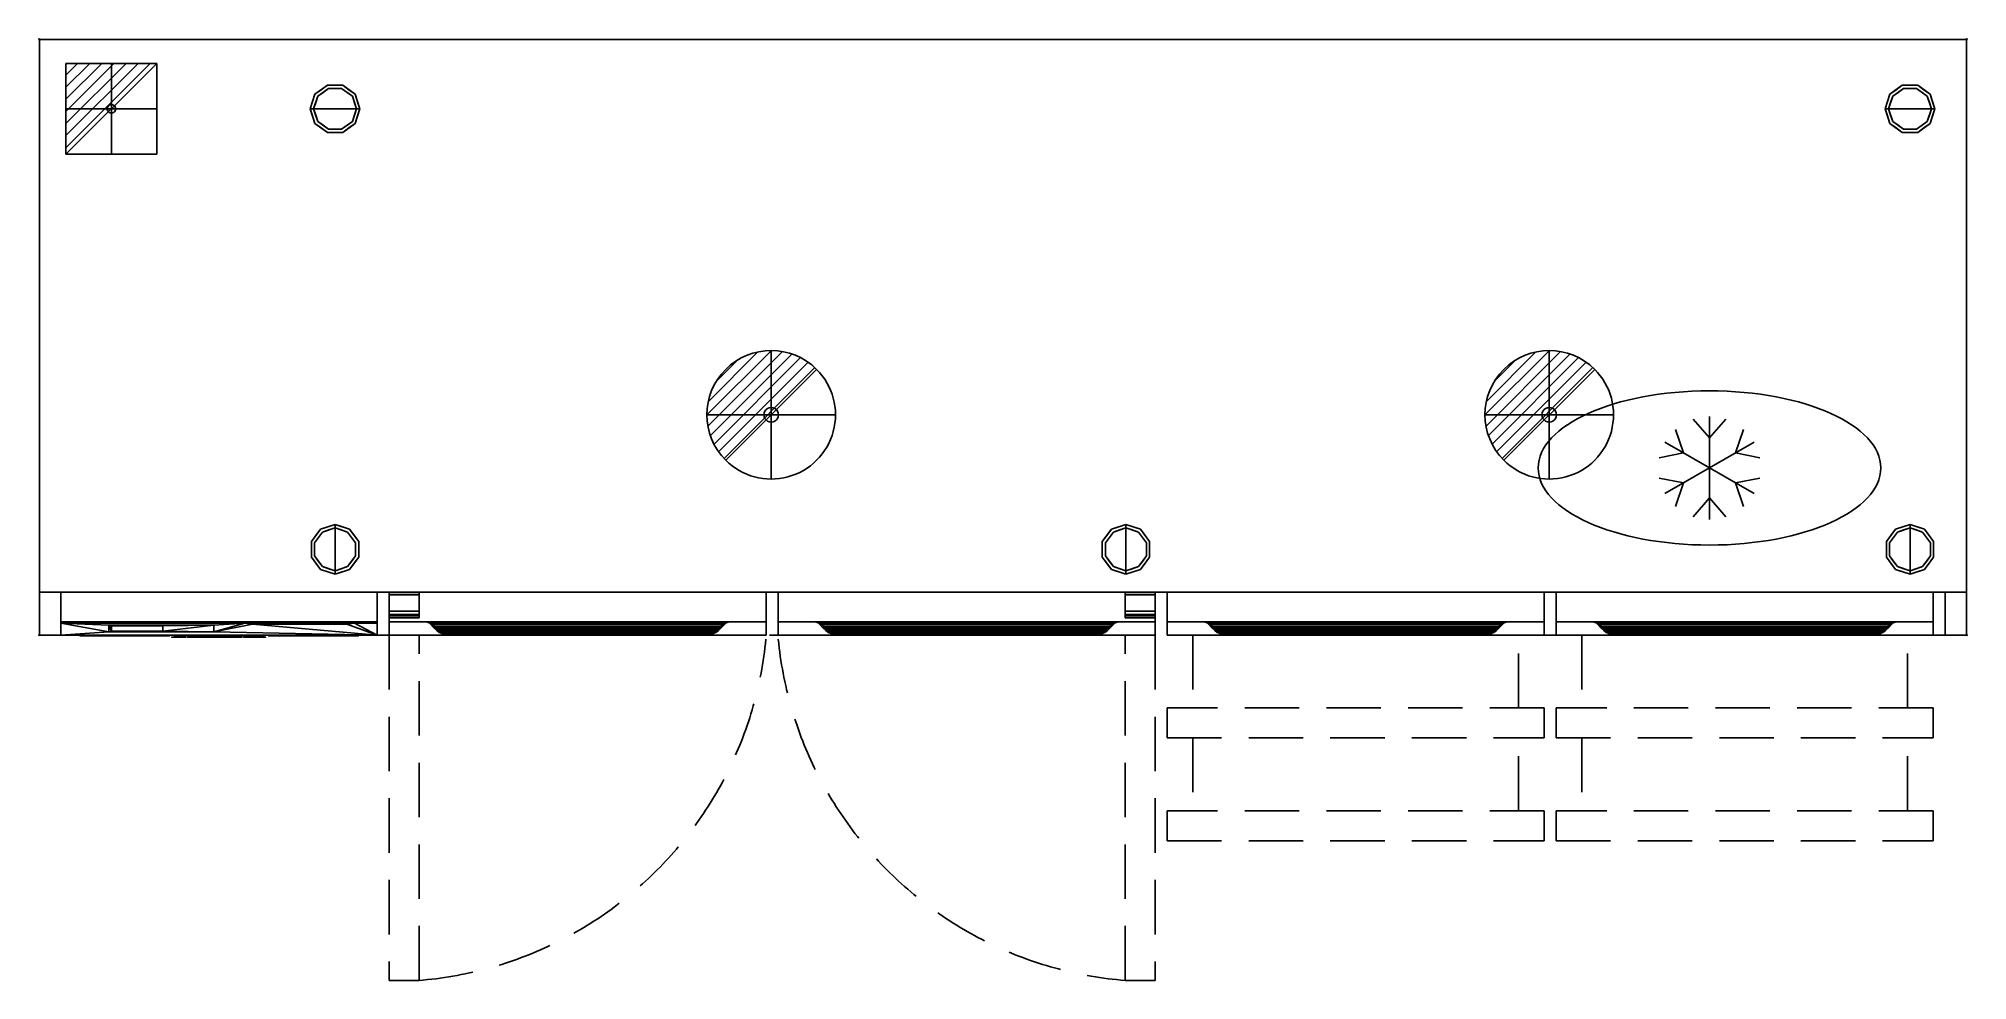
# Model space of a CAD drawing. Header units: millimetres. Extents: x -1 to 2250, y -1098 to 1.
import ezdxf

# ---------------------------------------------------------------- set-up
doc = ezdxf.new("R2010")
doc.units = ezdxf.units.MM
doc.header["$PDMODE"] = 3
doc.linetypes.add('NASCOSTA', pattern=[9.525, 6.35, -3.175])
for name, color, linetype in [('IQ_200_3D', 1, 'Continuous'), ('IQ_204_2D', 7, 'Continuous'), ('IQ_204_3D', 7, 'Continuous'), ('IQ_BLACK_3D', 250, 'Continuous'), ('IQ_BLUE_3D', 5, 'Continuous'), ('IQ_CON_DRAIN_INT', 7, 'Continuous'), ('IQ_CON_ELECTRICITY_INT', 7, 'Continuous'), ('IQ_DARKGRAY_3D', 252, 'Continuous'), ('IQ_GRAY_3D', 9, 'Continuous'), ('IQ_INS_3D', 3, 'Continuous')]:
    doc.layers.add(name, color=color, linetype=linetype)

# ---------------------------------------------------------------- blocks, each defined once
blk = doc.blocks.new('hpp_elx_bi_tn_l')
at = {"layer": 'IQ_200_3D'}
mesh = blk.add_polyface(dxfattribs=at)
corners = [(0, -50, 568.8), (0, -34.6, 626.3), (0, -34.6, 675), (0, 0, 675), (0, 0, 47), (0, -50, 47)]
mesh.append_faces([[corners[k] for k in face] for face in [(1, 3, 0)]], dxfattribs={"vtx0": -1, "vtx1": -1})
mesh.append_faces([[corners[k] for k in face] for face in [(4, 5, 0, 3), (1, 2, 3)]], dxfattribs={"vtx2": -1})
mesh = blk.add_polyface(dxfattribs=at)
corners = [(369, -50, 47), (0, -50, 47), (0, 0, 47), (369, 0, 47)]
mesh.append_faces([[corners[k] for k in face] for face in [(0, 1, 2, 3)]])
mesh = blk.add_polyface(dxfattribs=at)
corners = [(369, 0, 675), (0, 0, 675), (0, -34.6, 675), (369, -34.6, 675)]
mesh.append_faces([[corners[k] for k in face] for face in [(0, 1, 2, 3)]])
mesh = blk.add_polyface(dxfattribs=at)
corners = [(369, -50, 568.8), (369, -50, 47), (369, 0, 47), (369, 0, 675), (369, -34.6, 675), (369, -34.6, 626.3)]
mesh.append_faces([[corners[k] for k in face] for face in [(3, 5, 0)]], dxfattribs={"vtx0": -1, "vtx2": -1})
mesh.append_faces([[corners[k] for k in face] for face in [(3, 4, 5)]], dxfattribs={"vtx2": -1})
mesh.append_faces([[corners[k] for k in face] for face in [(0, 1, 2, 3)]], dxfattribs={"vtx3": -1})
mesh = blk.add_polyface(dxfattribs=at)
corners = [(369, -34.6, 675), (0, -34.6, 675), (0, -34.6, 626.3), (369, -34.6, 626.3)]
mesh.append_faces([[corners[k] for k in face] for face in [(0, 1, 2, 3)]])
mesh = blk.add_polyface(dxfattribs=at)
corners = [(369, -50, 47), (0, -50, 47), (0, -50, 568.8), (369, -50, 568.8)]
mesh.append_faces([[corners[k] for k in face] for face in [(0, 1, 2, 3)]])
at = {"layer": 'IQ_BLACK_3D'}
mesh = blk.add_polyface(dxfattribs=at)
corners = [(119.1, -45.5, 585.8), (119.1, -39.4, 608.5), (59.1, -39.4, 608.5), (59.1, -45.5, 585.8)]
mesh.append_faces([[corners[k] for k in face] for face in [(0, 1, 2, 3)]])
mesh = blk.add_polyface(dxfattribs=at)
corners = [(22, -51, 557.6), (22, -51, 549.6), (127, -51, 549.6), (127, -51, 557.6)]
mesh.append_faces([[corners[k] for k in face] for face in [(0, 1, 2, 3)]])
mesh = blk.add_polyface(dxfattribs=at)
corners = [(22, -51, 545.6), (22, -51, 537.6), (127, -51, 537.6), (127, -51, 545.6)]
mesh.append_faces([[corners[k] for k in face] for face in [(0, 1, 2, 3)]])
mesh = blk.add_polyface(dxfattribs=at)
corners = [(22, -51, 533.6), (22, -51, 525.6), (127, -51, 525.6), (127, -51, 533.6)]
mesh.append_faces([[corners[k] for k in face] for face in [(0, 1, 2, 3)]])
mesh = blk.add_polyface(dxfattribs=at)
corners = [(22, -51, 521.6), (22, -51, 513.6), (127, -51, 513.6), (127, -51, 521.6)]
mesh.append_faces([[corners[k] for k in face] for face in [(0, 1, 2, 3)]])
mesh = blk.add_polyface(dxfattribs=at)
corners = [(22, -51, 509.6), (22, -51, 501.6), (127, -51, 501.6), (127, -51, 509.6)]
mesh.append_faces([[corners[k] for k in face] for face in [(0, 1, 2, 3)]])
mesh = blk.add_polyface(dxfattribs=at)
corners = [(22, -51, 497.6), (22, -51, 489.6), (127, -51, 489.6), (127, -51, 497.6)]
mesh.append_faces([[corners[k] for k in face] for face in [(0, 1, 2, 3)]])
mesh = blk.add_polyface(dxfattribs=at)
corners = [(22, -51, 485.6), (22, -51, 477.6), (127, -51, 477.6), (127, -51, 485.6)]
mesh.append_faces([[corners[k] for k in face] for face in [(0, 1, 2, 3)]])
mesh = blk.add_polyface(dxfattribs=at)
corners = [(22, -51, 473.6), (22, -51, 465.6), (127, -51, 465.6), (127, -51, 473.6)]
mesh.append_faces([[corners[k] for k in face] for face in [(0, 1, 2, 3)]])
mesh = blk.add_polyface(dxfattribs=at)
corners = [(22, -51, 461.6), (22, -51, 453.6), (127, -51, 453.6), (127, -51, 461.6)]
mesh.append_faces([[corners[k] for k in face] for face in [(0, 1, 2, 3)]])
mesh = blk.add_polyface(dxfattribs=at)
corners = [(22, -51, 449.6), (22, -51, 441.6), (127, -51, 441.6), (127, -51, 449.6)]
mesh.append_faces([[corners[k] for k in face] for face in [(0, 1, 2, 3)]])
mesh = blk.add_polyface(dxfattribs=at)
corners = [(22, -51, 437.6), (22, -51, 429.6), (127, -51, 429.6), (127, -51, 437.6)]
mesh.append_faces([[corners[k] for k in face] for face in [(0, 1, 2, 3)]])
mesh = blk.add_polyface(dxfattribs=at)
corners = [(22, -51, 425.6), (22, -51, 417.6), (127, -51, 417.6), (127, -51, 425.6)]
mesh.append_faces([[corners[k] for k in face] for face in [(0, 1, 2, 3)]])
mesh = blk.add_polyface(dxfattribs=at)
corners = [(22, -51, 413.6), (22, -51, 405.6), (127, -51, 405.6), (127, -51, 413.6)]
mesh.append_faces([[corners[k] for k in face] for face in [(0, 1, 2, 3)]])
mesh = blk.add_polyface(dxfattribs=at)
corners = [(22, -51, 401.6), (22, -51, 393.6), (127, -51, 393.6), (127, -51, 401.6)]
mesh.append_faces([[corners[k] for k in face] for face in [(0, 1, 2, 3)]])
mesh = blk.add_polyface(dxfattribs=at)
corners = [(22, -51, 389.6), (22, -51, 381.6), (127, -51, 381.6), (127, -51, 389.6)]
mesh.append_faces([[corners[k] for k in face] for face in [(0, 1, 2, 3)]])
mesh = blk.add_polyface(dxfattribs=at)
corners = [(22, -51, 377.6), (22, -51, 369.6), (127, -51, 369.6), (127, -51, 377.6)]
mesh.append_faces([[corners[k] for k in face] for face in [(0, 1, 2, 3)]])
mesh = blk.add_polyface(dxfattribs=at)
corners = [(22, -51, 151.5), (22, -51, 143.5), (127, -51, 143.5), (127, -51, 151.5)]
mesh.append_faces([[corners[k] for k in face] for face in [(0, 1, 2, 3)]])
mesh = blk.add_polyface(dxfattribs=at)
corners = [(22, -51, 139.5), (22, -51, 131.5), (127, -51, 131.5), (127, -51, 139.5)]
mesh.append_faces([[corners[k] for k in face] for face in [(0, 1, 2, 3)]])
mesh = blk.add_polyface(dxfattribs=at)
corners = [(22, -51, 127.5), (22, -51, 119.5), (127, -51, 119.5), (127, -51, 127.5)]
mesh.append_faces([[corners[k] for k in face] for face in [(0, 1, 2, 3)]])
mesh = blk.add_polyface(dxfattribs=at)
corners = [(22, -51, 115.5), (22, -51, 107.5), (127, -51, 107.5), (127, -51, 115.5)]
mesh.append_faces([[corners[k] for k in face] for face in [(0, 1, 2, 3)]])
mesh = blk.add_polyface(dxfattribs=at)
corners = [(22, -51, 103.5), (22, -51, 95.5), (127, -51, 95.5), (127, -51, 103.5)]
mesh.append_faces([[corners[k] for k in face] for face in [(0, 1, 2, 3)]])
mesh = blk.add_polyface(dxfattribs=at)
corners = [(22, -51, 91.5), (22, -51, 83.5), (127, -51, 83.5), (127, -51, 91.5)]
mesh.append_faces([[corners[k] for k in face] for face in [(0, 1, 2, 3)]])
mesh = blk.add_polyface(dxfattribs=at)
corners = [(22, -51, 79.5), (22, -51, 71.5), (127, -51, 71.5), (127, -51, 79.5)]
mesh.append_faces([[corners[k] for k in face] for face in [(0, 1, 2, 3)]])
mesh = blk.add_polyface(dxfattribs=at)
corners = [(22, -51, 67.5), (22, -51, 59.5), (127, -51, 59.5), (127, -51, 67.5)]
mesh.append_faces([[corners[k] for k in face] for face in [(0, 1, 2, 3)]])
mesh = blk.add_polyface(dxfattribs=at)
corners = [(22, -51, 247.6), (22, -51, 239.6), (127, -51, 239.6), (127, -51, 247.6)]
mesh.append_faces([[corners[k] for k in face] for face in [(0, 1, 2, 3)]])
mesh = blk.add_polyface(dxfattribs=at)
corners = [(22, -51, 235.6), (22, -51, 227.6), (127, -51, 227.6), (127, -51, 235.6)]
mesh.append_faces([[corners[k] for k in face] for face in [(0, 1, 2, 3)]])
mesh = blk.add_polyface(dxfattribs=at)
corners = [(22, -51, 223.6), (22, -51, 215.5), (127, -51, 215.5), (127, -51, 223.6)]
mesh.append_faces([[corners[k] for k in face] for face in [(0, 1, 2, 3)]])
mesh = blk.add_polyface(dxfattribs=at)
corners = [(22, -51, 211.5), (22, -51, 203.5), (127, -51, 203.5), (127, -51, 211.5)]
mesh.append_faces([[corners[k] for k in face] for face in [(0, 1, 2, 3)]])
mesh = blk.add_polyface(dxfattribs=at)
corners = [(22, -51, 199.5), (22, -51, 191.5), (127, -51, 191.5), (127, -51, 199.5)]
mesh.append_faces([[corners[k] for k in face] for face in [(0, 1, 2, 3)]])
mesh = blk.add_polyface(dxfattribs=at)
corners = [(22, -51, 187.5), (22, -51, 179.5), (127, -51, 179.5), (127, -51, 187.5)]
mesh.append_faces([[corners[k] for k in face] for face in [(0, 1, 2, 3)]])
mesh = blk.add_polyface(dxfattribs=at)
corners = [(22, -51, 175.5), (22, -51, 167.5), (127, -51, 167.5), (127, -51, 175.5)]
mesh.append_faces([[corners[k] for k in face] for face in [(0, 1, 2, 3)]])
mesh = blk.add_polyface(dxfattribs=at)
corners = [(22, -51, 163.5), (22, -51, 155.5), (127, -51, 155.5), (127, -51, 163.5)]
mesh.append_faces([[corners[k] for k in face] for face in [(0, 1, 2, 3)]])
mesh = blk.add_polyface(dxfattribs=at)
corners = [(132, -51, 461.6), (132, -51, 453.6), (237, -51, 453.6), (237, -51, 461.6)]
mesh.append_faces([[corners[k] for k in face] for face in [(0, 1, 2, 3)]])
mesh = blk.add_polyface(dxfattribs=at)
corners = [(132, -51, 449.6), (132, -51, 441.6), (237, -51, 441.6), (237, -51, 449.6)]
mesh.append_faces([[corners[k] for k in face] for face in [(0, 1, 2, 3)]])
mesh = blk.add_polyface(dxfattribs=at)
corners = [(132, -51, 437.6), (132, -51, 429.6), (237, -51, 429.6), (237, -51, 437.6)]
mesh.append_faces([[corners[k] for k in face] for face in [(0, 1, 2, 3)]])
mesh = blk.add_polyface(dxfattribs=at)
corners = [(132, -51, 425.6), (132, -51, 417.6), (237, -51, 417.6), (237, -51, 425.6)]
mesh.append_faces([[corners[k] for k in face] for face in [(0, 1, 2, 3)]])
mesh = blk.add_polyface(dxfattribs=at)
corners = [(132, -51, 413.6), (132, -51, 405.6), (237, -51, 405.6), (237, -51, 413.6)]
mesh.append_faces([[corners[k] for k in face] for face in [(0, 1, 2, 3)]])
mesh = blk.add_polyface(dxfattribs=at)
corners = [(132, -51, 401.6), (132, -51, 393.6), (237, -51, 393.6), (237, -51, 401.6)]
mesh.append_faces([[corners[k] for k in face] for face in [(0, 1, 2, 3)]])
mesh = blk.add_polyface(dxfattribs=at)
corners = [(132, -51, 389.6), (132, -51, 381.6), (237, -51, 381.6), (237, -51, 389.6)]
mesh.append_faces([[corners[k] for k in face] for face in [(0, 1, 2, 3)]])
mesh = blk.add_polyface(dxfattribs=at)
corners = [(132, -51, 557.6), (132, -51, 549.6), (237, -51, 549.6), (237, -51, 557.6)]
mesh.append_faces([[corners[k] for k in face] for face in [(0, 1, 2, 3)]])
mesh = blk.add_polyface(dxfattribs=at)
corners = [(132, -51, 545.6), (132, -51, 537.6), (237, -51, 537.6), (237, -51, 545.6)]
mesh.append_faces([[corners[k] for k in face] for face in [(0, 1, 2, 3)]])
mesh = blk.add_polyface(dxfattribs=at)
corners = [(132, -51, 533.6), (132, -51, 525.6), (237, -51, 525.6), (237, -51, 533.6)]
mesh.append_faces([[corners[k] for k in face] for face in [(0, 1, 2, 3)]])
mesh = blk.add_polyface(dxfattribs=at)
corners = [(132, -51, 521.6), (132, -51, 513.6), (237, -51, 513.6), (237, -51, 521.6)]
mesh.append_faces([[corners[k] for k in face] for face in [(0, 1, 2, 3)]])
mesh = blk.add_polyface(dxfattribs=at)
corners = [(132, -51, 509.6), (132, -51, 501.6), (237, -51, 501.6), (237, -51, 509.6)]
mesh.append_faces([[corners[k] for k in face] for face in [(0, 1, 2, 3)]])
mesh = blk.add_polyface(dxfattribs=at)
corners = [(132, -51, 497.6), (132, -51, 489.6), (237, -51, 489.6), (237, -51, 497.6)]
mesh.append_faces([[corners[k] for k in face] for face in [(0, 1, 2, 3)]])
mesh = blk.add_polyface(dxfattribs=at)
corners = [(132, -51, 485.6), (132, -51, 477.6), (237, -51, 477.6), (237, -51, 485.6)]
mesh.append_faces([[corners[k] for k in face] for face in [(0, 1, 2, 3)]])
mesh = blk.add_polyface(dxfattribs=at)
corners = [(132, -51, 473.6), (132, -51, 465.6), (237, -51, 465.6), (237, -51, 473.6)]
mesh.append_faces([[corners[k] for k in face] for face in [(0, 1, 2, 3)]])
mesh = blk.add_polyface(dxfattribs=at)
corners = [(132, -51, 235.6), (132, -51, 227.6), (237, -51, 227.6), (237, -51, 235.6)]
mesh.append_faces([[corners[k] for k in face] for face in [(0, 1, 2, 3)]])
mesh = blk.add_polyface(dxfattribs=at)
corners = [(132, -51, 223.6), (132, -51, 215.5), (237, -51, 215.5), (237, -51, 223.6)]
mesh.append_faces([[corners[k] for k in face] for face in [(0, 1, 2, 3)]])
mesh = blk.add_polyface(dxfattribs=at)
corners = [(132, -51, 211.5), (132, -51, 203.5), (237, -51, 203.5), (237, -51, 211.5)]
mesh.append_faces([[corners[k] for k in face] for face in [(0, 1, 2, 3)]])
mesh = blk.add_polyface(dxfattribs=at)
corners = [(132, -51, 199.5), (132, -51, 191.5), (237, -51, 191.5), (237, -51, 199.5)]
mesh.append_faces([[corners[k] for k in face] for face in [(0, 1, 2, 3)]])
mesh = blk.add_polyface(dxfattribs=at)
corners = [(132, -51, 187.5), (132, -51, 179.5), (237, -51, 179.5), (237, -51, 187.5)]
mesh.append_faces([[corners[k] for k in face] for face in [(0, 1, 2, 3)]])
mesh = blk.add_polyface(dxfattribs=at)
corners = [(132, -51, 175.5), (132, -51, 167.5), (237, -51, 167.5), (237, -51, 175.5)]
mesh.append_faces([[corners[k] for k in face] for face in [(0, 1, 2, 3)]])
mesh = blk.add_polyface(dxfattribs=at)
corners = [(132, -51, 163.5), (132, -51, 155.5), (237, -51, 155.5), (237, -51, 163.5)]
mesh.append_faces([[corners[k] for k in face] for face in [(0, 1, 2, 3)]])
mesh = blk.add_polyface(dxfattribs=at)
corners = [(132, -51, 151.5), (132, -51, 143.5), (237, -51, 143.5), (237, -51, 151.5)]
mesh.append_faces([[corners[k] for k in face] for face in [(0, 1, 2, 3)]])
mesh = blk.add_polyface(dxfattribs=at)
corners = [(132, -51, 139.5), (132, -51, 131.5), (237, -51, 131.5), (237, -51, 139.5)]
mesh.append_faces([[corners[k] for k in face] for face in [(0, 1, 2, 3)]])
mesh = blk.add_polyface(dxfattribs=at)
corners = [(132, -51, 127.5), (132, -51, 119.5), (237, -51, 119.5), (237, -51, 127.5)]
mesh.append_faces([[corners[k] for k in face] for face in [(0, 1, 2, 3)]])
mesh = blk.add_polyface(dxfattribs=at)
corners = [(132, -51, 115.5), (132, -51, 107.5), (237, -51, 107.5), (237, -51, 115.5)]
mesh.append_faces([[corners[k] for k in face] for face in [(0, 1, 2, 3)]])
mesh = blk.add_polyface(dxfattribs=at)
corners = [(132, -51, 103.5), (132, -51, 95.5), (237, -51, 95.5), (237, -51, 103.5)]
mesh.append_faces([[corners[k] for k in face] for face in [(0, 1, 2, 3)]])
mesh = blk.add_polyface(dxfattribs=at)
corners = [(132, -51, 91.5), (132, -51, 83.5), (237, -51, 83.5), (237, -51, 91.5)]
mesh.append_faces([[corners[k] for k in face] for face in [(0, 1, 2, 3)]])
mesh = blk.add_polyface(dxfattribs=at)
corners = [(132, -51, 79.5), (132, -51, 71.5), (237, -51, 71.5), (237, -51, 79.5)]
mesh.append_faces([[corners[k] for k in face] for face in [(0, 1, 2, 3)]])
mesh = blk.add_polyface(dxfattribs=at)
corners = [(132, -51, 67.5), (132, -51, 59.5), (237, -51, 59.5), (237, -51, 67.5)]
mesh.append_faces([[corners[k] for k in face] for face in [(0, 1, 2, 3)]])
mesh = blk.add_polyface(dxfattribs=at)
corners = [(242, -51, 557.6), (242, -51, 549.6), (347, -51, 549.6), (347, -51, 557.6)]
mesh.append_faces([[corners[k] for k in face] for face in [(0, 1, 2, 3)]])
mesh = blk.add_polyface(dxfattribs=at)
corners = [(242, -51, 545.6), (242, -51, 537.6), (347, -51, 537.6), (347, -51, 545.6)]
mesh.append_faces([[corners[k] for k in face] for face in [(0, 1, 2, 3)]])
mesh = blk.add_polyface(dxfattribs=at)
corners = [(242, -51, 533.6), (242, -51, 525.6), (347, -51, 525.6), (347, -51, 533.6)]
mesh.append_faces([[corners[k] for k in face] for face in [(0, 1, 2, 3)]])
mesh = blk.add_polyface(dxfattribs=at)
corners = [(242, -51, 521.6), (242, -51, 513.6), (347, -51, 513.6), (347, -51, 521.6)]
mesh.append_faces([[corners[k] for k in face] for face in [(0, 1, 2, 3)]])
mesh = blk.add_polyface(dxfattribs=at)
corners = [(242, -51, 509.6), (242, -51, 501.6), (347, -51, 501.6), (347, -51, 509.6)]
mesh.append_faces([[corners[k] for k in face] for face in [(0, 1, 2, 3)]])
mesh = blk.add_polyface(dxfattribs=at)
corners = [(242, -51, 497.6), (242, -51, 489.6), (347, -51, 489.6), (347, -51, 497.6)]
mesh.append_faces([[corners[k] for k in face] for face in [(0, 1, 2, 3)]])
mesh = blk.add_polyface(dxfattribs=at)
corners = [(242, -51, 485.6), (242, -51, 477.6), (347, -51, 477.6), (347, -51, 485.6)]
mesh.append_faces([[corners[k] for k in face] for face in [(0, 1, 2, 3)]])
mesh = blk.add_polyface(dxfattribs=at)
corners = [(242, -51, 473.6), (242, -51, 465.6), (347, -51, 465.6), (347, -51, 473.6)]
mesh.append_faces([[corners[k] for k in face] for face in [(0, 1, 2, 3)]])
mesh = blk.add_polyface(dxfattribs=at)
corners = [(242, -51, 461.6), (242, -51, 453.6), (347, -51, 453.6), (347, -51, 461.6)]
mesh.append_faces([[corners[k] for k in face] for face in [(0, 1, 2, 3)]])
mesh = blk.add_polyface(dxfattribs=at)
corners = [(242, -51, 449.6), (242, -51, 441.6), (347, -51, 441.6), (347, -51, 449.6)]
mesh.append_faces([[corners[k] for k in face] for face in [(0, 1, 2, 3)]])
mesh = blk.add_polyface(dxfattribs=at)
corners = [(242, -51, 437.6), (242, -51, 429.6), (347, -51, 429.6), (347, -51, 437.6)]
mesh.append_faces([[corners[k] for k in face] for face in [(0, 1, 2, 3)]])
mesh = blk.add_polyface(dxfattribs=at)
corners = [(242, -51, 425.6), (242, -51, 417.6), (347, -51, 417.6), (347, -51, 425.6)]
mesh.append_faces([[corners[k] for k in face] for face in [(0, 1, 2, 3)]])
mesh = blk.add_polyface(dxfattribs=at)
corners = [(242, -51, 413.6), (242, -51, 405.6), (347, -51, 405.6), (347, -51, 413.6)]
mesh.append_faces([[corners[k] for k in face] for face in [(0, 1, 2, 3)]])
mesh = blk.add_polyface(dxfattribs=at)
corners = [(242, -51, 401.6), (242, -51, 393.6), (347, -51, 393.6), (347, -51, 401.6)]
mesh.append_faces([[corners[k] for k in face] for face in [(0, 1, 2, 3)]])
mesh = blk.add_polyface(dxfattribs=at)
corners = [(242, -51, 389.6), (242, -51, 381.6), (347, -51, 381.6), (347, -51, 389.6)]
mesh.append_faces([[corners[k] for k in face] for face in [(0, 1, 2, 3)]])
mesh = blk.add_polyface(dxfattribs=at)
corners = [(242, -51, 377.6), (242, -51, 369.6), (347, -51, 369.6), (347, -51, 377.6)]
mesh.append_faces([[corners[k] for k in face] for face in [(0, 1, 2, 3)]])
mesh = blk.add_polyface(dxfattribs=at)
corners = [(242, -51, 247.6), (242, -51, 239.6), (347, -51, 239.6), (347, -51, 247.6)]
mesh.append_faces([[corners[k] for k in face] for face in [(0, 1, 2, 3)]])
mesh = blk.add_polyface(dxfattribs=at)
corners = [(242, -51, 235.6), (242, -51, 227.6), (347, -51, 227.6), (347, -51, 235.6)]
mesh.append_faces([[corners[k] for k in face] for face in [(0, 1, 2, 3)]])
mesh = blk.add_polyface(dxfattribs=at)
corners = [(242, -51, 223.6), (242, -51, 215.5), (347, -51, 215.5), (347, -51, 223.6)]
mesh.append_faces([[corners[k] for k in face] for face in [(0, 1, 2, 3)]])
mesh = blk.add_polyface(dxfattribs=at)
corners = [(242, -51, 211.5), (242, -51, 203.5), (347, -51, 203.5), (347, -51, 211.5)]
mesh.append_faces([[corners[k] for k in face] for face in [(0, 1, 2, 3)]])
mesh = blk.add_polyface(dxfattribs=at)
corners = [(242, -51, 199.5), (242, -51, 191.5), (347, -51, 191.5), (347, -51, 199.5)]
mesh.append_faces([[corners[k] for k in face] for face in [(0, 1, 2, 3)]])
mesh = blk.add_polyface(dxfattribs=at)
corners = [(242, -51, 187.5), (242, -51, 179.5), (347, -51, 179.5), (347, -51, 187.5)]
mesh.append_faces([[corners[k] for k in face] for face in [(0, 1, 2, 3)]])
mesh = blk.add_polyface(dxfattribs=at)
corners = [(242, -51, 175.5), (242, -51, 167.5), (347, -51, 167.5), (347, -51, 175.5)]
mesh.append_faces([[corners[k] for k in face] for face in [(0, 1, 2, 3)]])
mesh = blk.add_polyface(dxfattribs=at)
corners = [(242, -51, 163.5), (242, -51, 155.5), (347, -51, 155.5), (347, -51, 163.5)]
mesh.append_faces([[corners[k] for k in face] for face in [(0, 1, 2, 3)]])
mesh = blk.add_polyface(dxfattribs=at)
corners = [(242, -51, 151.5), (242, -51, 143.5), (347, -51, 143.5), (347, -51, 151.5)]
mesh.append_faces([[corners[k] for k in face] for face in [(0, 1, 2, 3)]])
mesh = blk.add_polyface(dxfattribs=at)
corners = [(242, -51, 139.5), (242, -51, 131.5), (347, -51, 131.5), (347, -51, 139.5)]
mesh.append_faces([[corners[k] for k in face] for face in [(0, 1, 2, 3)]])
mesh = blk.add_polyface(dxfattribs=at)
corners = [(242, -51, 127.5), (242, -51, 119.5), (347, -51, 119.5), (347, -51, 127.5)]
mesh.append_faces([[corners[k] for k in face] for face in [(0, 1, 2, 3)]])
mesh = blk.add_polyface(dxfattribs=at)
corners = [(242, -51, 115.5), (242, -51, 107.5), (347, -51, 107.5), (347, -51, 115.5)]
mesh.append_faces([[corners[k] for k in face] for face in [(0, 1, 2, 3)]])
mesh = blk.add_polyface(dxfattribs=at)
corners = [(242, -51, 103.5), (242, -51, 95.5), (347, -51, 95.5), (347, -51, 103.5)]
mesh.append_faces([[corners[k] for k in face] for face in [(0, 1, 2, 3)]])
mesh = blk.add_polyface(dxfattribs=at)
corners = [(242, -51, 91.5), (242, -51, 83.5), (347, -51, 83.5), (347, -51, 91.5)]
mesh.append_faces([[corners[k] for k in face] for face in [(0, 1, 2, 3)]])
mesh = blk.add_polyface(dxfattribs=at)
corners = [(242, -51, 79.5), (242, -51, 71.5), (347, -51, 71.5), (347, -51, 79.5)]
mesh.append_faces([[corners[k] for k in face] for face in [(0, 1, 2, 3)]])
mesh = blk.add_polyface(dxfattribs=at)
corners = [(242, -51, 67.5), (242, -51, 59.5), (347, -51, 59.5), (347, -51, 67.5)]
mesh.append_faces([[corners[k] for k in face] for face in [(0, 1, 2, 3)]])
at = {"layer": 'IQ_BLUE_3D'}
mesh = blk.add_polyface(dxfattribs=at)
corners = [(369, -36, 621.2), (369, -34.6, 626.3), (0, -34.6, 626.3), (0, -36, 621.2), (214.6, -36, 621.2), (223.5, -37.3, 616.3), (333.9, -37.3, 616.3), (342.7, -36, 621.2)]
mesh.append_faces([[corners[k] for k in face] for face in [(5, 6, 7, 4), (2, 3, 4, 1)]], dxfattribs={"vtx2": -1})
mesh.append_faces([[corners[k] for k in face] for face in [(7, 0, 1, 4)]], dxfattribs={"vtx2": -1, "vtx3": -1})
at = {"layer": 'IQ_DARKGRAY_3D'}
mesh = blk.add_polyface(dxfattribs=at)
corners = [(56.1, -38.6, 611.4), (56.1, -46.2, 582.9), (178.7, -46.2, 582.9), (178.7, -38.6, 611.4), (59.1, -45.5, 585.8), (59.1, -39.4, 608.5), (119.1, -39.4, 608.5), (119.1, -45.5, 585.8)]
mesh.append_faces([[corners[k] for k in face] for face in [(5, 0, 4), (1, 4, 0)]], dxfattribs={"vtx0": -1, "vtx1": -1})
mesh.append_faces([[corners[k] for k in face] for face in [(3, 6, 7), (6, 3, 0, 5), (7, 2, 3)]], dxfattribs={"vtx0": -1, "vtx2": -1})
mesh.append_faces([[corners[k] for k in face] for face in [(1, 2, 7, 4)]], dxfattribs={"vtx1": -1, "vtx3": -1})
at = {"layer": 'IQ_GRAY_3D'}
mesh = blk.add_polyface(dxfattribs=at)
corners = [(369, -36, 621.2), (342.7, -36, 621.2), (333.9, -37.3, 616.3), (223.5, -37.3, 616.3), (214.6, -36, 621.2), (0, -36, 621.2), (0, -50, 568.8), (369, -50, 568.8), (56.1, -38.6, 611.4), (178.7, -38.6, 611.4), (178.7, -46.2, 582.9), (56.1, -46.2, 582.9)]
mesh.append_faces([[corners[k] for k in face] for face in [(2, 7, 1), (4, 10, 3), (8, 5, 11), (6, 11, 5)]], dxfattribs={"vtx0": -1, "vtx1": -1})
mesh.append_faces([[corners[k] for k in face] for face in [(7, 3, 10)]], dxfattribs={"vtx0": -1, "vtx1": -1, "vtx2": -1})
mesh.append_faces([[corners[k] for k in face] for face in [(7, 2, 3)]], dxfattribs={"vtx0": -1, "vtx2": -1})
mesh.append_faces([[corners[k] for k in face] for face in [(9, 10, 4)]], dxfattribs={"vtx1": -1, "vtx2": -1})
mesh.append_faces([[corners[k] for k in face] for face in [(8, 9, 4, 5), (10, 11, 6, 7)]], dxfattribs={"vtx1": -1, "vtx3": -1})
mesh.append_faces([[corners[k] for k in face] for face in [(7, 0, 1)]], dxfattribs={"vtx2": -1})
mesh = blk.add_polyface(dxfattribs=at)
corners = [(140.8, -52.6, 266.4), (140.8, -52.6, 269.2), (135.3, -52.6, 269.2), (135.1, -52.6, 269.2), (135.3, -52.6, 266.4), (134.1, -52.6, 266.5), (134.8, -52.6, 269.2), (134.6, -52.6, 269.3), (134.3, -52.6, 269.4), (132.9, -52.6, 266.8), (132, -52.6, 267.2), (133.8, -52.6, 269.6), (133.6, -52.6, 269.8), (131.2, -52.6, 267.9), (133.4, -52.6, 270), (130.6, -52.6, 268.7), (133.2, -52.6, 270.3), (130.2, -52.6, 269.6), (133.1, -52.6, 270.6), (132.9, -52.6, 270.9), (134.1, -52.6, 269.5), (132.8, -52.6, 274), (140.2, -52.6, 274), (140.2, -52.6, 276.9), (132.8, -52.6, 276.9), (132.8, -52.6, 281), (140.6, -52.6, 281), (140.6, -52.6, 283.8), (129.8, -52.6, 283.8), (132.9, -52.6, 271.4), (129.9, -52.6, 270.7), (132.8, -52.6, 271.8), (129.8, -52.6, 271.9), (132.1, -52.6, 256.1), (132.5, -52.6, 254.9), (132.9, -52.6, 255.2), (132.2, -52.6, 256.2), (131.9, -52.6, 255.9), (132, -52.6, 254.7), (133.2, -52.6, 255.7), (132.3, -52.6, 256.4), (133.4, -52.6, 256.1), (132.3, -52.6, 256.7), (130.4, -52.6, 254.7), (131.5, -52.6, 254.7), (131.5, -52.6, 255.8), (130.4, -52.6, 255.8), (129.2, -52.6, 252.6), (130.4, -52.6, 252.6), (131.7, -52.6, 255.8), (129.2, -52.6, 258.6), (130.4, -52.6, 257.5), (133.4, -52.6, 257.2), (132.3, -52.6, 256.9), (133.5, -52.6, 256.7), (132.2, -52.6, 257.1), (133.2, -52.6, 257.7), (132.9, -52.6, 258.1), (132.1, -52.6, 257.3), (132.5, -52.6, 258.4), (131.9, -52.6, 257.4), (132, -52.6, 258.6), (131.7, -52.6, 257.5), (131.5, -52.6, 258.6), (131.5, -52.6, 257.5), (139.8, -52.6, 255.8), (139.8, -52.6, 254.7), (140.7, -52.6, 254.7), (140.9, -52.6, 255.8), (138.6, -52.6, 252.6), (139.8, -52.6, 252.6), (141.1, -52.6, 255.9), (141.9, -52.6, 255), (141.3, -52.6, 255.9), (141.4, -52.6, 256.1), (138.6, -52.6, 258.6), (139.8, -52.6, 257.5), (140.9, -52.6, 257.5), (141.5, -52.6, 258.6), (141, -52.6, 258.6), (141.2, -52.6, 257.5), (142, -52.6, 258.4)]
mesh.append_faces([[corners[k] for k in face] for face in [(11, 9, 20), (18, 15, 16), (21, 32, 31), (54, 42, 41), (60, 61, 62), (71, 72, 73)]], dxfattribs={"vtx0": -1, "vtx1": -1})
mesh.append_faces([[corners[k] for k in face] for face in [(32, 21, 24, 28)]], dxfattribs={"vtx0": -1, "vtx1": -1, "vtx2": -1})
mesh.append_faces([[corners[k] for k in face] for face in [(5, 6, 7), (5, 7, 8, 9), (28, 24, 25), (33, 34, 35, 36), (37, 38, 34, 33), (36, 35, 39, 40), (41, 42, 40, 39), (38, 37, 49), (52, 53, 42, 54), (53, 52, 56), (63, 64, 62, 61), (65, 66, 67, 68), (77, 78, 79, 76), (76, 79, 75), (78, 77, 80, 81)]], dxfattribs={"vtx0": -1, "vtx2": -1})
mesh.append_faces([[corners[k] for k in face] for face in [(8, 20, 9), (74, 73, 72)]], dxfattribs={"vtx1": -1, "vtx2": -1})
mesh.append_faces([[corners[k] for k in face] for face in [(71, 68, 67, 72)]], dxfattribs={"vtx1": -1, "vtx2": -1, "vtx3": -1})
mesh.append_faces([[corners[k] for k in face] for face in [(2, 3, 4, 0), (5, 4, 3, 6), (10, 9, 11, 12), (13, 10, 12, 14), (15, 13, 14, 16), (17, 15, 18, 19), (19, 29, 30, 17), (29, 31, 32, 30), (43, 44, 45, 46), (44, 38, 49, 45), (50, 47, 46, 51), (55, 53, 56, 57), (58, 55, 57, 59), (60, 58, 59, 61), (51, 64, 63, 50), (75, 69, 65, 76)]], dxfattribs={"vtx1": -1, "vtx3": -1})
mesh.append_faces([[corners[k] for k in face] for face in [(0, 1, 2)]], dxfattribs={"vtx2": -1})
mesh.append_faces([[corners[k] for k in face] for face in [(47, 48, 43, 46), (69, 70, 66, 65)]], dxfattribs={"vtx2": -1, "vtx3": -1})
mesh.append_faces([[corners[k] for k in face] for face in [(21, 22, 23, 24), (25, 26, 27, 28)]], dxfattribs={"vtx3": -1})
mesh = blk.add_polyface(dxfattribs=at)
corners = [(143, -52.6, 266.4), (146, -52.6, 266.4), (143, -52.6, 275.6), (146, -52.6, 283.8), (143, -52.6, 283.8), (153, -52.6, 266.2), (153.8, -52.6, 268.7), (153, -52.6, 268.9), (151.6, -52.6, 266.7), (152.3, -52.6, 269.3), (150.3, -52.6, 267.4), (149.3, -52.6, 268.4), (151.8, -52.6, 269.8), (151.3, -52.6, 270.4), (151, -52.6, 271.1), (148.6, -52.6, 269.6), (148.1, -52.6, 271), (150.9, -52.6, 272), (147.9, -52.6, 272.6), (151, -52.6, 274.1), (151.4, -52.6, 275.3), (151.9, -52.6, 275.8), (149.3, -52.6, 277), (148.6, -52.6, 275.8), (148.1, -52.6, 274.4), (151.1, -52.6, 274.7), (152.4, -52.6, 276.2), (150.4, -52.6, 278), (151.6, -52.6, 278.8), (153.1, -52.6, 276.5), (153, -52.6, 279.2), (141.9, -52.6, 255), (140.7, -52.6, 254.7), (142, -52.6, 252.6), (143.4, -52.6, 252.6), (141.4, -52.6, 256.1), (142.3, -52.6, 255.2), (141.6, -52.6, 256.2), (141.7, -52.6, 256.4), (142.8, -52.6, 255.9), (142.9, -52.6, 256.3), (142.6, -52.6, 255.5), (141.7, -52.6, 256.8), (141.7, -52.6, 256.6), (143, -52.6, 256.7), (142.9, -52.6, 257.2), (142.7, -52.6, 257.7), (141.6, -52.6, 257), (142.4, -52.6, 258.1), (141.5, -52.6, 257.2), (141.3, -52.6, 257.4), (142, -52.6, 258.4), (141.2, -52.6, 257.5), (151.6, -52.6, 253.7), (151.9, -52.6, 252.6), (152.6, -52.6, 252.9), (152.1, -52.6, 253.9), (151.1, -52.6, 253.6), (151.1, -52.6, 252.5), (150.6, -52.6, 253.7), (153.3, -52.6, 253.4), (152.5, -52.6, 254.2), (152.8, -52.6, 254.6), (153.8, -52.6, 254.1), (150.1, -52.6, 253.9), (150.3, -52.6, 252.6), (149.5, -52.6, 252.9), (149.7, -52.6, 254.2), (148.9, -52.6, 253.4), (149.4, -52.6, 254.6), (148.4, -52.6, 254.1), (149.2, -52.6, 255.1), (148.1, -52.6, 254.8), (147.9, -52.6, 255.6), (149.1, -52.6, 255.6), (148.1, -52.6, 256.4), (149.2, -52.6, 256.1), (152.5, -52.6, 257), (152.8, -52.6, 256.6), (153.3, -52.6, 257.8), (152.6, -52.6, 258.3), (152.1, -52.6, 257.4), (151.9, -52.6, 258.7), (151.6, -52.6, 257.6), (151.1, -52.6, 258.8), (151.1, -52.6, 257.6), (149.4, -52.6, 256.6), (149.7, -52.6, 257), (148.9, -52.6, 257.8), (148.4, -52.6, 257.2), (150.1, -52.6, 257.4), (149.5, -52.6, 258.3), (150.3, -52.6, 258.7), (150.6, -52.6, 257.6)]
mesh.append_faces([[corners[k] for k in face] for face in [(31, 32, 33, 34)]], dxfattribs={"vtx0": -1})
mesh.append_faces([[corners[k] for k in face] for face in [(12, 10, 9), (25, 23, 19), (65, 64, 66), (77, 80, 81)]], dxfattribs={"vtx0": -1, "vtx1": -1})
mesh.append_faces([[corners[k] for k in face] for face in [(5, 6, 7, 8), (9, 10, 8, 7), (23, 25, 20), (29, 30, 28), (35, 31, 36, 37), (50, 48, 51, 52), (48, 50, 49), (53, 54, 55, 56), (57, 58, 54, 53), (58, 57, 59), (67, 68, 66, 64), (69, 70, 68, 67), (71, 72, 70, 69), (82, 83, 81, 80), (83, 82, 84, 85), (92, 93, 85, 84)]], dxfattribs={"vtx0": -1, "vtx2": -1})
mesh.append_faces([[corners[k] for k in face] for face in [(37, 36, 41, 39)]], dxfattribs={"vtx0": -1, "vtx3": -1})
mesh.append_faces([[corners[k] for k in face] for face in [(0, 1, 2)]], dxfattribs={"vtx1": -1})
mesh.append_faces([[corners[k] for k in face] for face in [(24, 18, 19, 23)]], dxfattribs={"vtx1": -1, "vtx2": -1})
mesh.append_faces([[corners[k] for k in face] for face in [(18, 16, 17, 19)]], dxfattribs={"vtx1": -1, "vtx2": -1, "vtx3": -1})
mesh.append_faces([[corners[k] for k in face] for face in [(11, 10, 12, 13), (13, 14, 15, 11), (16, 15, 14, 17), (20, 21, 22, 23), (21, 26, 27, 22), (28, 27, 26, 29), (38, 37, 39, 40), (42, 43, 44, 45), (43, 38, 40, 44), (45, 46, 47, 42), (46, 48, 49, 47), (55, 60, 61, 56), (62, 61, 60, 63), (59, 64, 65, 58), (73, 72, 71, 74), (75, 73, 74, 76), (77, 78, 79, 80), (86, 87, 88, 89), (89, 75, 76, 86), (87, 90, 91, 88), (92, 91, 90, 93)]], dxfattribs={"vtx1": -1, "vtx3": -1})
mesh.append_faces([[corners[k] for k in face] for face in [(3, 4, 2, 1)]], dxfattribs={"vtx2": -1})
mesh = blk.add_polyface(dxfattribs=at)
corners = [(156.9, -52.6, 266.4), (157.9, -52.6, 266.8), (156.3, -52.6, 268.9), (155.6, -52.6, 268.7), (159, -52.6, 267.4), (157, -52.6, 269.2), (155.8, -52.6, 266.1), (154.7, -52.6, 268.6), (154.6, -52.6, 266.1), (157.6, -52.6, 269.6), (160, -52.6, 268.3), (158.2, -52.6, 270.1), (157.7, -52.6, 274.1), (150.9, -52.6, 272), (160.8, -52.6, 272), (160.8, -52.6, 273), (160.7, -52.6, 274.3), (157.7, -52.6, 274.6), (153.8, -52.6, 268.7), (153, -52.6, 266.2), (151, -52.6, 274.1), (160.4, -52.6, 275.5), (157.5, -52.6, 275.1), (159.8, -52.6, 276.6), (157.2, -52.6, 275.6), (156.3, -52.6, 276.3), (156.8, -52.6, 276), (158.2, -52.6, 278.3), (157.1, -52.6, 278.9), (159.1, -52.6, 277.5), (155.9, -52.6, 279.3), (155.2, -52.6, 276.8), (155.8, -52.6, 276.6), (154.6, -52.6, 279.4), (154.6, -52.6, 276.8), (153, -52.6, 279.2), (153.1, -52.6, 276.5), (153.8, -52.6, 276.7), (169.2, -52.6, 266), (168.3, -52.6, 268.9), (167.7, -52.6, 266.2), (167.5, -52.6, 269.1), (166.2, -52.6, 266.7), (166.8, -52.6, 269.6), (164.9, -52.6, 267.4), (166.2, -52.6, 270.2), (163.9, -52.6, 268.5), (165.7, -52.6, 270.9), (165.4, -52.6, 271.8), (163.1, -52.6, 269.7), (162.5, -52.6, 271.1), (162.4, -52.6, 272.7), (165.3, -52.6, 272.7), (168.3, -52.6, 276.6), (169.2, -52.6, 276.7), (169.2, -52.6, 279.4), (167.7, -52.6, 279.3), (165.7, -52.6, 274.5), (163.9, -52.6, 277), (163.1, -52.6, 275.7), (165.4, -52.6, 273.7), (162.5, -52.6, 274.3), (166.2, -52.6, 275.2), (164.9, -52.6, 278), (166.2, -52.6, 278.8), (166.8, -52.6, 275.9), (167.5, -52.6, 276.3), (153, -52.6, 255.1), (153.8, -52.6, 254.1), (154.1, -52.6, 254.8), (153.1, -52.6, 255.6), (152.8, -52.6, 254.6), (154.2, -52.6, 255.6), (153, -52.6, 256.1), (154.1, -52.6, 256.4), (153.8, -52.6, 257.2), (152.8, -52.6, 256.6), (153.3, -52.6, 257.8), (160.6, -52.6, 256.2), (160.6, -52.6, 255.1), (162.9, -52.6, 255.1), (162.9, -52.6, 256.2), (159.4, -52.6, 252.6), (160.6, -52.6, 252.6), (159.4, -52.6, 258.6), (160.6, -52.6, 257.5), (163.1, -52.6, 257.5), (163.1, -52.6, 258.6), (169.4, -52.6, 254.3), (168.2, -52.6, 254.6), (168.3, -52.6, 254.1), (168.4, -52.6, 253.7)]
mesh.append_faces([[corners[k] for k in face] for face in [(9, 4, 10, 11), (78, 79, 80, 81)]], dxfattribs={"vtx0": -1})
mesh.append_faces([[corners[k] for k in face] for face in [(6, 7, 8), (5, 4, 9), (25, 28, 32), (29, 24, 23), (34, 33, 37), (38, 39, 40), (47, 46, 45), (77, 76, 75)]], dxfattribs={"vtx0": -1, "vtx1": -1})
mesh.append_faces([[corners[k] for k in face] for face in [(84, 79, 78, 85)]], dxfattribs={"vtx0": -1, "vtx1": -1, "vtx3": -1})
mesh.append_faces([[corners[k] for k in face] for face in [(12, 15, 16, 17), (18, 19, 8, 7), (13, 12, 20), (17, 16, 21, 22), (23, 24, 22, 21), (30, 31, 32, 28), (31, 30, 33, 34), (35, 36, 37, 33), (41, 42, 40, 39), (42, 41, 43, 44), (45, 46, 44, 43), (51, 48, 52), (57, 58, 59, 60), (58, 57, 62, 63), (51, 52, 60), (64, 65, 66, 56), (56, 66, 53), (65, 64, 63, 62), (67, 68, 69, 70), (68, 67, 71), (72, 73, 70, 69), (73, 72, 74), (75, 76, 73, 74)]], dxfattribs={"vtx0": -1, "vtx2": -1})
mesh.append_faces([[corners[k] for k in face] for face in [(12, 13, 14, 15), (88, 89, 90, 91)]], dxfattribs={"vtx0": -1, "vtx3": -1})
mesh.append_faces([[corners[k] for k in face] for face in [(50, 49, 48, 51), (61, 51, 60, 59)]], dxfattribs={"vtx1": -1, "vtx2": -1})
mesh.append_faces([[corners[k] for k in face] for face in [(0, 1, 2, 3), (1, 4, 5, 2), (6, 0, 3, 7), (25, 26, 27, 28), (26, 24, 29, 27), (47, 48, 49, 46), (53, 54, 55, 56)]], dxfattribs={"vtx1": -1, "vtx3": -1})
mesh.append_faces([[corners[k] for k in face] for face in [(82, 83, 79, 84)]], dxfattribs={"vtx2": -1})
mesh.append_faces([[corners[k] for k in face] for face in [(85, 86, 87, 84)]], dxfattribs={"vtx3": -1})
mesh = blk.add_polyface(dxfattribs=at)
corners = [(211.5, -52.6, 350.8), (157.4, -52.6, 350.8), (157.4, -52.6, 296.8), (211.5, -52.6, 296.8), (191.7, -52.6, 299.5), (191.7, -52.6, 348.1), (197.6, -52.6, 345.5), (202.6, -52.6, 341.4), (206.4, -52.6, 336.2), (208.8, -52.6, 330.2), (209.6, -52.6, 323.8), (208.8, -52.6, 317.4), (206.4, -52.6, 311.4), (202.6, -52.6, 306.2), (197.6, -52.6, 302.2), (189.2, -52.6, 344.6), (187.7, -52.6, 339.6), (185.2, -52.6, 335), (181.7, -52.6, 331.1), (177.4, -52.6, 328), (172.5, -52.6, 326.1), (167.3, -52.6, 325.2), (159.3, -52.6, 325.2), (160.4, -52.6, 331.2), (162.9, -52.6, 336.8), (166.7, -52.6, 341.5), (171.5, -52.6, 345.2), (177.1, -52.6, 347.6), (183.1, -52.6, 348.6), (189.2, -52.6, 348.1), (167.3, -52.6, 322.4), (172.5, -52.6, 321.6), (177.4, -52.6, 319.6), (181.7, -52.6, 316.6), (185.2, -52.6, 312.7), (187.7, -52.6, 308.1), (189.2, -52.6, 303), (189.2, -52.6, 298.9), (183.1, -52.6, 298.6), (177.1, -52.6, 299.7), (171.5, -52.6, 302.2), (166.7, -52.6, 306), (162.9, -52.6, 310.8), (160.4, -52.6, 316.4), (159.3, -52.6, 322.4)]
mesh.append_faces([[corners[k] for k in face] for face in [(14, 3, 13), (41, 2, 40), (39, 2, 38), (9, 0, 8), (7, 0, 6), (6, 0, 5), (15, 5, 29), (21, 30, 20), (24, 1, 23)]], dxfattribs={"vtx0": -1, "vtx1": -1})
mesh.append_faces([[corners[k] for k in face] for face in [(4, 37, 3)]], dxfattribs={"vtx0": -1, "vtx1": -1, "vtx2": -1})
mesh.append_faces([[corners[k] for k in face] for face in [(3, 14, 4), (3, 37, 38, 2), (4, 36, 37), (17, 33, 34, 16), (3, 10, 11), (2, 41, 42), (2, 42, 43), (19, 32, 33, 18), (19, 31, 32), (20, 30, 31, 19), (0, 7, 8), (16, 4, 5, 15), (10, 3, 0), (1, 25, 26), (28, 0, 1)]], dxfattribs={"vtx0": -1, "vtx2": -1})
mesh.append_faces([[corners[k] for k in face] for face in [(12, 13, 3), (11, 12, 3), (39, 40, 2), (43, 44, 2), (9, 10, 0), (17, 18, 33), (22, 23, 1), (27, 28, 1), (26, 27, 1), (24, 25, 1), (34, 35, 16)]], dxfattribs={"vtx1": -1, "vtx2": -1})
mesh.append_faces([[corners[k] for k in face] for face in [(35, 36, 4, 16), (1, 2, 44, 22), (28, 29, 5, 0)]], dxfattribs={"vtx1": -1, "vtx2": -1, "vtx3": -1})
mesh.append_faces([[corners[k] for k in face] for face in [(44, 30, 21, 22)]], dxfattribs={"vtx1": -1, "vtx3": -1})
mesh = blk.add_polyface(dxfattribs=at)
corners = [(171.9, -52.6, 266.5), (173.2, -52.6, 267.2), (171, -52.6, 269.1), (170.2, -52.6, 268.9), (170.6, -52.6, 266.1), (169.2, -52.6, 268.8), (169.2, -52.6, 266), (168.3, -52.6, 268.9), (174.3, -52.6, 268.2), (171.8, -52.6, 269.6), (172.5, -52.6, 270.1), (171.8, -52.6, 275.9), (172.5, -52.6, 275.3), (174.3, -52.6, 277.2), (173.2, -52.6, 278.2), (170.2, -52.6, 276.6), (171, -52.6, 276.3), (171.9, -52.6, 278.9), (170.6, -52.6, 279.3), (169.2, -52.6, 279.4), (169.2, -52.6, 276.7), (177.1, -52.6, 268.5), (177.7, -52.6, 267.7), (179.9, -52.6, 269.9), (179.7, -52.6, 270.2), (179.5, -52.6, 270.5), (176.6, -52.6, 269.4), (179.3, -52.6, 270.9), (176.3, -52.6, 270.5), (179.2, -52.6, 271.3), (179.2, -52.6, 271.8), (176.2, -52.6, 271.6), (179.2, -52.6, 276.3), (179.2, -52.6, 279), (179.2, -52.6, 283.8), (176.2, -52.6, 283.8), (170.2, -52.6, 253.8), (170.1, -52.6, 252.6), (172.1, -52.6, 252.6), (172.1, -52.6, 253.8), (170, -52.6, 253.8), (169.7, -52.6, 252.7), (169.8, -52.6, 253.9), (168.9, -52.6, 253.1), (169.3, -52.6, 252.8), (169.5, -52.6, 254.1), (168.4, -52.6, 253.7), (168.6, -52.6, 253.4), (169.7, -52.6, 254), (171.9, -52.6, 255.2), (171.9, -52.6, 256.3), (169.4, -52.6, 256.3), (169.4, -52.6, 255.2), (169.4, -52.6, 257.5), (172, -52.6, 257.5), (172, -52.6, 258.6), (168.2, -52.6, 258.6), (168.2, -52.6, 254.6), (169.4, -52.6, 254.3), (178.7, -52.6, 252.5), (179.2, -52.6, 253.7), (178.9, -52.6, 253.7), (178.2, -52.6, 252.7), (178.3, -52.6, 253.9), (177.4, -52.6, 253.2), (177.8, -52.6, 252.9), (178.1, -52.6, 254.1), (177.1, -52.6, 253.6), (178.6, -52.6, 253.8), (177.9, -52.6, 254.3), (177.8, -52.6, 254.6), (176.8, -52.6, 254), (178.2, -52.6, 255.6), (178.7, -52.6, 255.3), (178.9, -52.6, 256.5), (178.7, -52.6, 256.6), (178.6, -52.6, 256.7), (178.5, -52.6, 256.8), (177.8, -52.6, 255.9), (177.4, -52.6, 256.3), (178.5, -52.6, 256.9), (177.3, -52.6, 256.8), (178.5, -52.6, 257), (178.5, -52.6, 257.2), (177.3, -52.6, 257.4), (178.5, -52.6, 257.3), (178.6, -52.6, 257.4), (177.5, -52.6, 258), (177.4, -52.6, 257.8), (178.1, -52.6, 258.5), (178.7, -52.6, 257.5), (178.8, -52.6, 257.6), (178.6, -52.6, 258.7), (177.7, -52.6, 258.2), (177.3, -52.6, 257.6)]
mesh.append_faces([[corners[k] for k in face] for face in [(36, 37, 38, 39)]], dxfattribs={"vtx0": -1})
mesh.append_faces([[corners[k] for k in face] for face in [(29, 28, 27), (58, 46, 45), (63, 62, 68), (76, 72, 75)]], dxfattribs={"vtx0": -1, "vtx1": -1})
mesh.append_faces([[corners[k] for k in face] for face in [(25, 26, 21, 24), (27, 28, 26, 25), (37, 36, 40, 41), (41, 40, 42), (45, 46, 47, 48), (48, 47, 43, 42), (59, 60, 61, 62), (66, 67, 64, 63), (79, 77, 80, 81), (81, 82, 83, 84), (81, 80, 82), (89, 90, 91, 92), (93, 86, 90, 89), (86, 93, 87)]], dxfattribs={"vtx0": -1, "vtx2": -1})
mesh.append_faces([[corners[k] for k in face] for face in [(31, 30, 32, 33), (57, 58, 52, 51)]], dxfattribs={"vtx0": -1, "vtx2": -1, "vtx3": -1})
mesh.append_faces([[corners[k] for k in face] for face in [(42, 43, 44, 41), (63, 64, 65, 62)]], dxfattribs={"vtx0": -1, "vtx3": -1})
mesh.append_faces([[corners[k] for k in face] for face in [(10, 9, 8)]], dxfattribs={"vtx1": -1})
mesh.append_faces([[corners[k] for k in face] for face in [(61, 68, 62), (66, 69, 67), (79, 78, 77), (88, 94, 85)]], dxfattribs={"vtx1": -1, "vtx2": -1})
mesh.append_faces([[corners[k] for k in face] for face in [(0, 1, 2, 3), (4, 0, 3, 5), (6, 4, 5, 7), (1, 8, 9, 2), (15, 16, 17, 18), (16, 11, 14, 17), (18, 19, 20, 15), (21, 22, 23, 24), (29, 30, 31, 28), (56, 57, 51, 53), (72, 73, 74, 75), (76, 77, 78, 72), (85, 86, 87, 88), (94, 84, 83, 85)]], dxfattribs={"vtx1": -1, "vtx3": -1})
mesh.append_faces([[corners[k] for k in face] for face in [(49, 50, 51, 52)]], dxfattribs={"vtx2": -1})
mesh.append_faces([[corners[k] for k in face] for face in [(11, 12, 13, 14), (33, 34, 35, 31), (53, 54, 55, 56), (69, 70, 71, 67)]], dxfattribs={"vtx3": -1})
mesh = blk.add_polyface(dxfattribs=at)
corners = [(181.5, -52.6, 269.2), (180.7, -52.6, 266.4), (181.9, -52.6, 266.4), (181.7, -52.6, 269.2), (182, -52.6, 269.2), (181.2, -52.6, 269.3), (180.9, -52.6, 269.3), (179.5, -52.6, 266.7), (177.7, -52.6, 267.7), (178.5, -52.6, 267.1), (180.1, -52.6, 269.7), (179.9, -52.6, 269.9), (180.4, -52.6, 269.6), (180.6, -52.6, 269.4), (181.9, -52.6, 276.3), (181.9, -52.6, 279), (179.2, -52.6, 279), (179.2, -52.6, 276.3), (184.4, -52.6, 266.4), (187.4, -52.6, 266.4), (187.4, -52.6, 273), (184.4, -52.6, 279), (187.5, -52.6, 273.8), (187.7, -52.6, 274.6), (188.1, -52.6, 275.2), (187.4, -52.6, 277.1), (187.4, -52.6, 279), (180.4, -52.6, 252.8), (181, -52.6, 253.2), (180, -52.6, 253.9), (179.7, -52.6, 253.8), (181.2, -52.6, 253.5), (180, -52.6, 254), (181.3, -52.6, 253.9), (180.1, -52.6, 254.1), (179.8, -52.6, 252.6), (179.4, -52.6, 253.7), (180.1, -52.6, 254.2), (181.3, -52.6, 254.3), (181.3, -52.6, 254.8), (180.1, -52.6, 254.4), (181.1, -52.6, 255.2), (180.1, -52.6, 254.5), (180.1, -52.6, 254.6), (180.9, -52.6, 255.5), (180, -52.6, 254.7), (180.6, -52.6, 255.8), (179.9, -52.6, 254.8), (179.3, -52.6, 255.1), (180.2, -52.6, 256), (179.5, -52.6, 256.3), (179.2, -52.6, 253.7), (178.7, -52.6, 252.5), (179.2, -52.6, 252.5), (178.7, -52.6, 255.3), (178.9, -52.6, 256.5), (179.9, -52.6, 257.3), (180.2, -52.6, 257.1), (180.8, -52.6, 258.1), (180.4, -52.6, 258.4), (179.7, -52.6, 257.5), (180, -52.6, 258.6), (179.4, -52.6, 257.6), (179.6, -52.6, 258.7), (179.1, -52.6, 258.7), (179, -52.6, 257.6), (178.6, -52.6, 258.7), (178.9, -52.6, 257.6), (178.8, -52.6, 257.6), (181.1, -52.6, 257.7), (187.4, -52.6, 253.9), (186.5, -52.6, 253.2), (186.9, -52.6, 252.9), (187.3, -52.6, 252.7), (187.2, -52.6, 254.1), (186.2, -52.6, 253.6), (187, -52.6, 254.3), (186.9, -52.6, 254.6), (185.9, -52.6, 254), (186.5, -52.6, 256.3), (187.6, -52.6, 256.8), (187.6, -52.6, 256.9), (186.4, -52.6, 256.8), (186.8, -52.6, 255.9), (187.6, -52.6, 257), (187.6, -52.6, 257.2), (186.4, -52.6, 257.4), (187.6, -52.6, 257.3), (187.7, -52.6, 257.4), (186.6, -52.6, 258), (186.5, -52.6, 257.8), (186.4, -52.6, 257.6), (186.8, -52.6, 258.2)]
mesh.append_faces([[corners[k] for k in face] for face in [(3, 2, 4), (58, 57, 69)]], dxfattribs={"vtx0": -1})
mesh.append_faces([[corners[k] for k in face] for face in [(12, 7, 13), (42, 41, 43), (35, 36, 53), (49, 47, 46), (89, 88, 92)]], dxfattribs={"vtx0": -1, "vtx1": -1})
mesh.append_faces([[corners[k] for k in face] for face in [(0, 1, 2, 3), (1, 5, 6, 7), (7, 6, 13), (21, 20, 22), (21, 22, 23), (43, 41, 44, 45), (46, 47, 45, 44), (51, 52, 53, 36), (64, 65, 62, 63), (66, 67, 65, 64), (74, 75, 71, 70), (79, 80, 81, 82), (82, 84, 85, 86)]], dxfattribs={"vtx0": -1, "vtx2": -1})
mesh.append_faces([[corners[k] for k in face] for face in [(70, 71, 72, 73)]], dxfattribs={"vtx0": -1, "vtx3": -1})
mesh.append_faces([[corners[k] for k in face] for face in [(26, 21, 25)]], dxfattribs={"vtx1": -1})
mesh.append_faces([[corners[k] for k in face] for face in [(0, 5, 1), (68, 67, 66), (74, 76, 75), (79, 83, 80), (90, 91, 87)]], dxfattribs={"vtx1": -1, "vtx2": -1})
mesh.append_faces([[corners[k] for k in face] for face in [(23, 24, 25, 21)]], dxfattribs={"vtx1": -1, "vtx2": -1, "vtx3": -1})
mesh.append_faces([[corners[k] for k in face] for face in [(8, 9, 10, 11), (9, 7, 12, 10), (27, 28, 29, 30), (28, 31, 32, 29), (31, 33, 34, 32), (35, 27, 30, 36), (37, 34, 33, 38), (38, 39, 40, 37), (39, 41, 42, 40), (48, 47, 49, 50), (54, 48, 50, 55), (56, 57, 58, 59), (60, 56, 59, 61), (62, 60, 61, 63), (87, 88, 89, 90), (91, 86, 85, 87)]], dxfattribs={"vtx1": -1, "vtx3": -1})
mesh.append_faces([[corners[k] for k in face] for face in [(14, 15, 16, 17), (18, 19, 20, 21)]], dxfattribs={"vtx2": -1})
mesh.append_faces([[corners[k] for k in face] for face in [(76, 77, 78, 75)]], dxfattribs={"vtx3": -1})
mesh = blk.add_polyface(dxfattribs=at)
corners = [(188.1, -52.6, 275.2), (188.6, -52.6, 275.7), (187.4, -52.6, 277.1), (188.5, -52.6, 278.4), (189.2, -52.6, 276.1), (190, -52.6, 276.3), (189.2, -52.6, 278.9), (187.8, -52.6, 277.8), (190.1, -52.6, 279.1), (190.8, -52.6, 276.4), (191.1, -52.6, 279.2), (192, -52.6, 279.2), (192, -52.6, 276.3), (195.1, -52.6, 267.4), (196.3, -52.6, 266.7), (196.9, -52.6, 269.6), (196.3, -52.6, 270.2), (194, -52.6, 268.5), (195.9, -52.6, 270.9), (195.6, -52.6, 271.8), (193.2, -52.6, 269.7), (192.7, -52.6, 271.1), (195.5, -52.6, 272.7), (192.7, -52.6, 274.2), (192.5, -52.6, 272.7), (196.3, -52.6, 275.2), (196.9, -52.6, 275.8), (195.1, -52.6, 277.9), (194, -52.6, 276.9), (195.9, -52.6, 274.4), (193.2, -52.6, 275.7), (195.6, -52.6, 273.6), (189.5, -52.6, 252.8), (190.1, -52.6, 253.2), (189.1, -52.6, 253.9), (188.8, -52.6, 253.8), (190.3, -52.6, 253.5), (189.1, -52.6, 254), (190.4, -52.6, 253.9), (189.2, -52.6, 254.1), (188.9, -52.6, 252.6), (188.5, -52.6, 253.7), (189.2, -52.6, 254.2), (190.4, -52.6, 254.3), (190.4, -52.6, 254.8), (189.2, -52.6, 254.4), (190.2, -52.6, 255.2), (189.2, -52.6, 254.5), (189.2, -52.6, 254.6), (190, -52.6, 255.5), (189.1, -52.6, 254.7), (189.7, -52.6, 255.8), (189, -52.6, 254.8), (188.4, -52.6, 255.1), (189.3, -52.6, 256), (188.6, -52.6, 256.3), (188.3, -52.6, 253.7), (187.8, -52.6, 252.5), (188.3, -52.6, 252.5), (188, -52.6, 253.7), (187.3, -52.6, 252.7), (187.7, -52.6, 253.8), (187.7, -52.6, 255.3), (188, -52.6, 256.5), (187.4, -52.6, 253.9), (189, -52.6, 257.3), (189.3, -52.6, 257.1), (189.9, -52.6, 258.1), (189.5, -52.6, 258.4), (187.3, -52.6, 255.6), (187.8, -52.6, 256.6), (188.8, -52.6, 257.5), (189.1, -52.6, 258.6), (188.5, -52.6, 257.6), (188.7, -52.6, 258.7), (188.2, -52.6, 258.7), (188.1, -52.6, 257.6), (187.7, -52.6, 258.7), (188, -52.6, 257.6), (187.9, -52.6, 257.6), (190.2, -52.6, 257.7), (187.7, -52.6, 256.7), (187.6, -52.6, 256.8), (186.8, -52.6, 255.9), (186.4, -52.6, 256.8), (187.6, -52.6, 256.9), (187.6, -52.6, 257), (187.2, -52.6, 258.5), (187.8, -52.6, 257.5), (186.8, -52.6, 258.2), (187.7, -52.6, 257.4)]
mesh.append_faces([[corners[k] for k in face] for face in [(67, 66, 80)]], dxfattribs={"vtx0": -1})
mesh.append_faces([[corners[k] for k in face] for face in [(29, 30, 31), (47, 46, 48), (40, 41, 58), (64, 60, 61), (81, 69, 70), (54, 52, 51)]], dxfattribs={"vtx0": -1, "vtx1": -1})
mesh.append_faces([[corners[k] for k in face] for face in [(3, 4, 5, 6), (2, 1, 4, 7), (23, 22, 31, 30), (48, 46, 49, 50), (51, 52, 50, 49), (56, 57, 58, 41), (57, 56, 59, 60), (75, 76, 73, 74), (77, 78, 76, 75), (84, 85, 86), (87, 88, 79, 77), (89, 90, 88, 87)]], dxfattribs={"vtx0": -1, "vtx2": -1})
mesh.append_faces([[corners[k] for k in face] for face in [(22, 23, 24, 21)]], dxfattribs={"vtx0": -1, "vtx3": -1})
mesh.append_faces([[corners[k] for k in face] for face in [(0, 1, 2), (10, 8, 9, 11), (3, 7, 4), (59, 61, 60), (79, 78, 77)]], dxfattribs={"vtx1": -1, "vtx2": -1})
mesh.append_faces([[corners[k] for k in face] for face in [(8, 6, 5, 9), (13, 14, 15, 16), (17, 13, 16, 18), (18, 19, 20, 17), (21, 20, 19, 22), (25, 26, 27, 28), (29, 25, 28, 30), (32, 33, 34, 35), (33, 36, 37, 34), (36, 38, 39, 37), (40, 32, 35, 41), (42, 39, 38, 43), (43, 44, 45, 42), (44, 46, 47, 45), (53, 52, 54, 55), (62, 53, 55, 63), (65, 66, 67, 68), (69, 62, 63, 70), (71, 65, 68, 72), (73, 71, 72, 74), (81, 82, 83, 69)]], dxfattribs={"vtx1": -1, "vtx3": -1})
mesh.append_faces([[corners[k] for k in face] for face in [(9, 12, 11)]], dxfattribs={"vtx2": -1})
mesh = blk.add_polyface(dxfattribs=at)
corners = [(201, -52.6, 266.2), (202.4, -52.6, 266.7), (201.1, -52.6, 269.1), (200.3, -52.6, 268.8), (203.7, -52.6, 267.4), (201.8, -52.6, 269.6), (199.4, -52.6, 266), (199.4, -52.6, 268.7), (198.5, -52.6, 268.8), (202.4, -52.6, 270.2), (204.7, -52.6, 268.5), (202.9, -52.6, 270.9), (203.2, -52.6, 271.8), (205.6, -52.6, 269.7), (206.1, -52.6, 271.1), (203.3, -52.6, 272.7), (197.6, -52.6, 269.1), (197.8, -52.6, 266.2), (196.3, -52.6, 266.7), (196.9, -52.6, 269.6), (206.3, -52.6, 272.7), (206.1, -52.6, 274.2), (205.6, -52.6, 275.7), (203.2, -52.6, 273.6), (202.4, -52.6, 275.2), (202.9, -52.6, 274.4), (204.7, -52.6, 276.9), (203.7, -52.6, 277.9), (201.8, -52.6, 275.8), (202.4, -52.6, 278.7), (201.1, -52.6, 276.2), (201, -52.6, 279.2), (199.4, -52.6, 279.4), (200.3, -52.6, 276.5), (196.9, -52.6, 275.8), (197.6, -52.6, 276.2), (196.3, -52.6, 278.7), (195.1, -52.6, 277.9), (198.5, -52.6, 276.5), (199.4, -52.6, 276.6), (197.8, -52.6, 279.2), (195.6, -52.6, 258.6), (195.6, -52.6, 252.6), (196.8, -52.6, 252.6), (196.8, -52.6, 258.6), (206.5, -52.6, 254.3), (206.1, -52.6, 254), (206.7, -52.6, 252.9), (207.4, -52.6, 253.4), (205.6, -52.6, 253.8), (206, -52.6, 252.6), (205.1, -52.6, 252.5), (207.9, -52.6, 254.1), (206.8, -52.6, 254.7), (208.2, -52.6, 254.8), (207, -52.6, 255.2), (205.1, -52.6, 253.8), (204.3, -52.6, 252.6), (204.7, -52.6, 253.8), (203.6, -52.6, 252.9), (203.8, -52.6, 254.3), (202.9, -52.6, 253.4), (204.2, -52.6, 254), (203.5, -52.6, 254.7), (202.4, -52.6, 254.1), (203.3, -52.6, 255.2), (202.1, -52.6, 254.8), (203.3, -52.6, 255.6), (202, -52.6, 255.6), (208.2, -52.6, 256.4), (207.9, -52.6, 257.2), (207, -52.6, 256.1), (207, -52.6, 255.6), (206.8, -52.6, 256.6), (207.4, -52.6, 257.8), (206.5, -52.6, 257), (206.7, -52.6, 258.3), (206.1, -52.6, 257.3), (205.6, -52.6, 257.4), (206, -52.6, 258.7), (205.1, -52.6, 257.5), (205.1, -52.6, 258.8), (204.7, -52.6, 257.4), (203.5, -52.6, 256.6), (202.4, -52.6, 257.2), (202.1, -52.6, 256.4), (203.3, -52.6, 256.1), (203.8, -52.6, 257), (202.9, -52.6, 257.8), (204.3, -52.6, 258.7), (204.2, -52.6, 257.3), (203.6, -52.6, 258.3)]
mesh.append_faces([[corners[k] for k in face] for face in [(41, 42, 43, 44)]])
mesh.append_faces([[corners[k] for k in face] for face in [(50, 49, 51), (71, 70, 73), (80, 81, 82)]], dxfattribs={"vtx0": -1, "vtx1": -1})
mesh.append_faces([[corners[k] for k in face] for face in [(6, 7, 8), (9, 4, 10, 11), (12, 13, 14, 15), (13, 12, 11, 10), (4, 9, 5), (32, 39, 33), (54, 55, 53, 52), (56, 57, 51, 49), (57, 56, 58, 59), (60, 61, 59, 62), (59, 58, 62), (63, 64, 61, 60), (65, 66, 64, 63), (66, 65, 67, 68), (74, 75, 73, 70), (76, 77, 75, 74), (83, 84, 85, 86), (68, 67, 86, 85), (89, 90, 82, 81), (90, 89, 91)]], dxfattribs={"vtx0": -1, "vtx2": -1})
mesh.append_faces([[corners[k] for k in face] for face in [(20, 21, 15, 14)]], dxfattribs={"vtx1": -1, "vtx2": -1})
mesh.append_faces([[corners[k] for k in face] for face in [(0, 1, 2, 3), (1, 4, 5, 2), (6, 0, 3, 7), (8, 16, 17, 6), (18, 17, 16, 19), (21, 22, 23, 15), (24, 25, 26, 27), (25, 23, 22, 26), (28, 24, 27, 29), (30, 28, 29, 31), (31, 32, 33, 30), (34, 35, 36, 37), (38, 39, 32, 40), (40, 36, 35, 38), (45, 46, 47, 48), (46, 49, 50, 47), (48, 52, 53, 45), (69, 70, 71, 72), (78, 77, 76, 79), (80, 78, 79, 81), (83, 87, 88, 84), (91, 88, 87, 90)]], dxfattribs={"vtx1": -1, "vtx3": -1})
mesh = blk.add_polyface(dxfattribs=at)
corners = [(208.1, -52.6, 266.4), (211.1, -52.6, 266.4), (208.1, -52.6, 275.9), (211.1, -52.6, 283.8), (208.1, -52.6, 283.8), (222, -52.6, 266.6), (221, -52.6, 269.3), (220.6, -52.6, 269.1), (221.1, -52.6, 266.3), (220.1, -52.6, 268.9), (220.2, -52.6, 266.1), (222.9, -52.6, 267.1), (221.3, -52.6, 269.6), (221.5, -52.6, 270), (223.6, -52.6, 267.7), (224.1, -52.6, 268.4), (224.6, -52.6, 269.3), (219.7, -52.6, 268.8), (219.1, -52.6, 266.1), (219.2, -52.6, 268.8), (218.2, -52.6, 268.9), (217.2, -52.6, 266.3), (218.1, -52.6, 266.1), (218.7, -52.6, 268.8), (217.4, -52.6, 269.3), (215.5, -52.6, 267.1), (216.3, -52.6, 266.6), (217.7, -52.6, 269.1), (214.8, -52.6, 267.7), (217, -52.6, 269.6), (216.8, -52.6, 270), (214.2, -52.6, 268.4), (213.8, -52.6, 269.3), (224.8, -52.6, 270.3), (221.7, -52.6, 270.5), (221.9, -52.6, 271), (224.9, -52.6, 271.5), (224.9, -52.6, 279), (221.9, -52.6, 271.7), (221.9, -52.6, 279), (216.6, -52.6, 270.5), (213.5, -52.6, 270.3), (216.5, -52.6, 271), (213.4, -52.6, 271.4), (216.4, -52.6, 271.6), (213.4, -52.6, 279), (216.4, -52.6, 279), (235.9, -52.6, 266.4), (239.2, -52.6, 266.4), (236.3, -52.6, 270.4), (232.7, -52.6, 270.8), (234.4, -52.6, 273.1), (231.1, -52.6, 273), (228.5, -52.6, 269.4), (226.3, -52.6, 266.4), (229.5, -52.6, 266.4), (232.7, -52.6, 275.2), (236.7, -52.6, 276.2), (235.5, -52.6, 279), (238.7, -52.6, 279), (228.6, -52.6, 276.4), (230, -52.6, 279), (226.7, -52.6, 279), (207, -52.6, 255.2), (208.2, -52.6, 254.8), (208.3, -52.6, 255.6), (207, -52.6, 255.6), (208.2, -52.6, 256.4), (217.5, -52.6, 252.6), (218.7, -52.6, 252.6), (217.4, -52.6, 254.7), (214.7, -52.6, 256.4), (213.5, -52.6, 252.6), (214.7, -52.6, 252.6), (213.5, -52.6, 258.6), (218.7, -52.6, 258.6), (217.4, -52.6, 258.6), (214.7, -52.6, 258.6), (227.7, -52.6, 253.9), (228.3, -52.6, 252.6), (229.6, -52.6, 252.6), (227.2, -52.6, 255.2), (223.6, -52.6, 252.6), (224.9, -52.6, 252.6), (225.5, -52.6, 253.9), (226, -52.6, 255.2), (227, -52.6, 258.6), (226.6, -52.6, 256.4), (226.2, -52.6, 258.6), (235.8, -52.6, 253.8), (234.5, -52.6, 252.6), (238.1, -52.6, 252.6), (238.1, -52.6, 253.8), (235.8, -52.6, 258.6), (234.5, -52.6, 258.6)]
mesh.append_faces([[corners[k] for k in face] for face in [(45, 44, 46), (70, 69, 75, 76), (89, 90, 91, 92)]], dxfattribs={"vtx0": -1})
mesh.append_faces([[corners[k] for k in face] for face in [(29, 25, 24)]], dxfattribs={"vtx0": -1, "vtx1": -1})
mesh.append_faces([[corners[k] for k in face] for face in [(56, 52, 51)]], dxfattribs={"vtx0": -1, "vtx1": -1, "vtx2": -1})
mesh.append_faces([[corners[k] for k in face] for face in [(50, 51, 52, 53)]], dxfattribs={"vtx0": -1, "vtx1": -1, "vtx3": -1})
mesh.append_faces([[corners[k] for k in face] for face in [(5, 6, 7, 8), (9, 10, 8, 7), (6, 5, 11, 12), (17, 18, 10, 9), (12, 11, 14, 13), (18, 17, 19), (20, 21, 22, 23), (24, 25, 26, 27), (27, 26, 21, 20), (23, 22, 18, 19), (32, 30, 40, 41), (42, 43, 41, 40), (44, 45, 43, 42), (50, 49, 51), (56, 51, 57, 58), (63, 64, 65, 66), (66, 65, 67), (86, 87, 81, 80), (87, 86, 88), (85, 84, 78, 81)]], dxfattribs={"vtx0": -1, "vtx2": -1})
mesh.append_faces([[corners[k] for k in face] for face in [(13, 14, 15, 16)]], dxfattribs={"vtx0": -1, "vtx3": -1})
mesh.append_faces([[corners[k] for k in face] for face in [(0, 1, 2), (39, 38, 37), (59, 58, 57)]], dxfattribs={"vtx1": -1})
mesh.append_faces([[corners[k] for k in face] for face in [(31, 28, 30, 32), (68, 69, 70, 71), (77, 74, 71, 70)]], dxfattribs={"vtx1": -1, "vtx2": -1})
mesh.append_faces([[corners[k] for k in face] for face in [(28, 25, 29, 30), (16, 33, 34, 13), (35, 34, 33, 36), (36, 37, 38, 35), (60, 52, 56, 61), (88, 82, 85, 87)]], dxfattribs={"vtx1": -1, "vtx3": -1})
mesh.append_faces([[corners[k] for k in face] for face in [(3, 4, 2, 1), (47, 48, 49, 50), (61, 62, 60), (72, 73, 71, 74)]], dxfattribs={"vtx2": -1})
mesh.append_faces([[corners[k] for k in face] for face in [(78, 79, 80, 81), (82, 83, 84, 85)]], dxfattribs={"vtx2": -1, "vtx3": -1})
mesh.append_faces([[corners[k] for k in face] for face in [(53, 54, 55, 50), (89, 93, 94, 90)]], dxfattribs={"vtx3": -1})
blk = doc.blocks.new('hpp_sd_l_2d')
at = {"layer": 'IQ_204_2D', "linetype": 'NASCOSTA', "ltscale": 10}
for p, q in [((0, 0), (0, -403)), ((35, -403), (35, 0)), ((0, -403), (35, -403))]:
    blk.add_line(p, q, dxfattribs=at)
blk.add_arc((-1, 38.4), 442.9, 274.663, 354.3773, dxfattribs=at)
blk = doc.blocks.new('hpp_sd_l_3d')
at = {"layer": 'IQ_200_3D', "lineweight": 9}
mesh = blk.add_polyface(dxfattribs=at)
corners = [(0, -50, 568.8), (0, -50, 47), (0, 0, 47), (0, 0, 675), (0, -34.6, 675), (0, -34.6, 626.3)]
mesh.append_faces([[corners[k] for k in face] for face in [(5, 3, 0)]], dxfattribs={"vtx0": -1, "vtx1": -1})
mesh.append_faces([[corners[k] for k in face] for face in [(5, 4, 3)]], dxfattribs={"vtx2": -1})
mesh.append_faces([[corners[k] for k in face] for face in [(3, 2, 1, 0)]], dxfattribs={"vtx3": -1})
mesh = blk.add_polyface(dxfattribs=at)
corners = [(0, 0, 47), (0, -50, 47), (440, -50, 47), (440, 0, 47)]
mesh.append_faces([[corners[k] for k in face] for face in [(3, 2, 1, 0)]])
mesh = blk.add_polyface(dxfattribs=at)
corners = [(0, 0, 675), (0, 0, 47), (440, 0, 47), (440, 0, 675)]
mesh.append_faces([[corners[k] for k in face] for face in [(3, 2, 1, 0)]])
mesh = blk.add_polyface(dxfattribs=at)
corners = [(0, -34.6, 675), (0, 0, 675), (440, 0, 675), (440, -34.6, 675)]
mesh.append_faces([[corners[k] for k in face] for face in [(3, 2, 1, 0)]])
mesh = blk.add_polyface(dxfattribs=at)
corners = [(440, -50, 568.8), (440, -34.6, 626.3), (440, -34.6, 675), (440, 0, 675), (440, 0, 47), (440, -50, 47)]
mesh.append_faces([[corners[k] for k in face] for face in [(4, 3, 1, 0)]], dxfattribs={"vtx1": -1, "vtx3": -1})
mesh.append_faces([[corners[k] for k in face] for face in [(3, 2, 1), (0, 5, 4)]], dxfattribs={"vtx2": -1})
mesh = blk.add_polyface(dxfattribs=at)
corners = [(440, -34.6, 626.3), (0, -34.6, 626.3), (0, -34.6, 675), (440, -34.6, 675), (48.3, -34.6, 656.6), (391.7, -34.6, 656.6), (392.9, -34.6, 657.7), (395, -34.6, 659.6), (397.5, -34.6, 661.2), (400.1, -34.6, 662.4), (39.9, -34.6, 662.4), (42.5, -34.6, 661.2), (45, -34.6, 659.6), (47.1, -34.6, 657.7)]
mesh.append_faces([[corners[k] for k in face] for face in [(10, 13, 12, 11)]], dxfattribs={"vtx0": -1})
mesh.append_faces([[corners[k] for k in face] for face in [(13, 10, 1, 4)]], dxfattribs={"vtx0": -1, "vtx1": -1, "vtx2": -1})
mesh.append_faces([[corners[k] for k in face] for face in [(9, 3, 2, 10), (9, 0, 3)]], dxfattribs={"vtx0": -1, "vtx2": -1})
mesh.append_faces([[corners[k] for k in face] for face in [(7, 6, 9, 8)]], dxfattribs={"vtx1": -1})
mesh.append_faces([[corners[k] for k in face] for face in [(2, 1, 10)]], dxfattribs={"vtx1": -1, "vtx2": -1})
mesh.append_faces([[corners[k] for k in face] for face in [(6, 5, 0, 9)]], dxfattribs={"vtx1": -1, "vtx2": -1, "vtx3": -1})
mesh.append_faces([[corners[k] for k in face] for face in [(1, 0, 5, 4)]], dxfattribs={"vtx1": -1, "vtx3": -1})
mesh = blk.add_polyface(dxfattribs=at)
corners = [(0, -50, 568.8), (0, -34.6, 626.3), (440, -34.6, 626.3), (440, -50, 568.8)]
mesh.append_faces([[corners[k] for k in face] for face in [(3, 2, 1, 0)]])
mesh = blk.add_polyface(dxfattribs=at)
corners = [(48.3, -37.3, 656.6), (47.7, -36.7, 657.1), (47.1, -36.2, 657.7), (45.1, -35.2, 659.5), (42.6, -34.7, 661.1), (39.9, -34.6, 662.4), (400.1, -34.6, 662.4), (397.4, -34.7, 661.1), (394.9, -35.2, 659.5), (392.9, -36.2, 657.7), (392.3, -36.7, 657.1), (391.7, -37.3, 656.6)]
mesh.append_faces([[corners[k] for k in face] for face in [(5, 4, 7, 6)]], dxfattribs={"vtx1": -1})
mesh.append_faces([[corners[k] for k in face] for face in [(4, 3, 8, 7), (9, 8, 3, 2), (2, 1, 10, 9)]], dxfattribs={"vtx1": -1, "vtx3": -1})
mesh.append_faces([[corners[k] for k in face] for face in [(1, 0, 11, 10)]], dxfattribs={"vtx3": -1})
mesh = blk.add_polyface(dxfattribs=at)
corners = [(39.9, -34.6, 662.4), (42.6, -34.7, 661.1), (45.1, -35.2, 659.5), (47.1, -36.2, 657.7), (47.1, -34.6, 657.7), (45, -34.6, 659.6), (42.5, -34.6, 661.2), (41, -34.7, 661.9), (47.1, -35.1, 657.7), (41, -34.6, 661.9)]
mesh.append_faces([[corners[k] for k in face] for face in [(8, 5, 4)]], dxfattribs={"vtx0": -1})
mesh.append_faces([[corners[k] for k in face] for face in [(2, 5, 8)]], dxfattribs={"vtx0": -1, "vtx1": -1, "vtx2": -1})
mesh.append_faces([[corners[k] for k in face] for face in [(1, 6, 5), (6, 1, 7)]], dxfattribs={"vtx0": -1, "vtx2": -1})
mesh.append_faces([[corners[k] for k in face] for face in [(2, 1, 5), (9, 6, 7)]], dxfattribs={"vtx1": -1, "vtx2": -1})
mesh.append_faces([[corners[k] for k in face] for face in [(8, 3, 2), (7, 0, 9)]], dxfattribs={"vtx2": -1})
mesh = blk.add_polyface(dxfattribs=at)
corners = [(47.1, -34.6, 657.7), (47.1, -36.2, 657.7), (47.7, -36.7, 657.1), (48.3, -37.3, 656.6), (51.9, -41, 653), (55.6, -44.6, 649.2), (58.6, -46.9, 646.3), (61.9, -48.6, 642.9), (65.5, -49.6, 639.3), (69.3, -50, 635.6), (83.6, -50, 621.3), (83.6, -48, 621.3), (69.3, -48, 635.6), (65.9, -47.7, 638.9), (62.7, -46.7, 642.2), (59.7, -45.2, 645.2), (57, -43.2, 647.9), (53.3, -39.6, 651.6), (49.7, -35.9, 655.1), (49, -35.2, 655.8), (48.3, -34.6, 656.6)]
mesh.append_faces([[corners[k] for k in face] for face in [(8, 13, 9), (6, 15, 7), (14, 7, 15), (3, 18, 4), (19, 2, 20)]], dxfattribs={"vtx0": -1, "vtx1": -1})
mesh.append_faces([[corners[k] for k in face] for face in [(9, 13, 12), (14, 8, 7), (19, 3, 2), (20, 2, 1)]], dxfattribs={"vtx0": -1, "vtx2": -1})
mesh.append_faces([[corners[k] for k in face] for face in [(16, 15, 6), (14, 13, 8), (17, 16, 5), (6, 5, 16), (18, 17, 4), (5, 4, 17), (19, 18, 3)]], dxfattribs={"vtx1": -1, "vtx2": -1})
mesh.append_faces([[corners[k] for k in face] for face in [(1, 0, 20)]], dxfattribs={"vtx2": -1})
mesh.append_faces([[corners[k] for k in face] for face in [(12, 11, 10, 9)]], dxfattribs={"vtx3": -1})
mesh = blk.add_polyface(dxfattribs=at)
corners = [(390.3, -35.9, 655.1), (391, -35.2, 655.8), (391.7, -34.6, 656.6), (48.3, -34.6, 656.6), (49, -35.2, 655.8), (49.7, -35.9, 655.1)]
mesh.append_faces([[corners[k] for k in face] for face in [(1, 0, 5, 4), (4, 3, 2, 1)]], dxfattribs={"vtx3": -1})
mesh = blk.add_polyface(dxfattribs=at)
corners = [(391.7, -37.3, 656.6), (388.1, -41, 653), (384.4, -44.6, 649.2), (55.6, -44.6, 649.2), (51.9, -41, 653), (48.3, -37.3, 656.6)]
mesh.append_faces([[corners[k] for k in face] for face in [(1, 0, 5, 4), (4, 3, 2, 1)]], dxfattribs={"vtx3": -1})
mesh = blk.add_polyface(dxfattribs=at)
corners = [(383, -43.2, 647.9), (386.7, -39.6, 651.6), (390.3, -35.9, 655.1), (49.7, -35.9, 655.1), (53.3, -39.6, 651.6), (57, -43.2, 647.9)]
mesh.append_faces([[corners[k] for k in face] for face in [(1, 0, 5, 4), (4, 3, 2, 1)]], dxfattribs={"vtx3": -1})
mesh = blk.add_polyface(dxfattribs=at)
corners = [(384.4, -44.6, 649.2), (381.4, -46.9, 646.3), (378.1, -48.6, 642.9), (374.5, -49.6, 639.3), (370.7, -50, 635.6), (69.3, -50, 635.6), (65.5, -49.6, 639.3), (61.9, -48.6, 642.9), (58.6, -46.9, 646.3), (55.6, -44.6, 649.2)]
mesh.append_faces([[corners[k] for k in face] for face in [(4, 3, 6, 5)]], dxfattribs={"vtx1": -1})
mesh.append_faces([[corners[k] for k in face] for face in [(2, 1, 8, 7), (7, 6, 3, 2)]], dxfattribs={"vtx1": -1, "vtx3": -1})
mesh.append_faces([[corners[k] for k in face] for face in [(1, 0, 9, 8)]], dxfattribs={"vtx3": -1})
mesh = blk.add_polyface(dxfattribs=at)
corners = [(370.7, -48, 635.6), (374.1, -47.7, 638.9), (377.3, -46.7, 642.2), (380.3, -45.2, 645.2), (383, -43.2, 647.9), (57, -43.2, 647.9), (59.7, -45.2, 645.2), (62.7, -46.7, 642.2), (65.9, -47.7, 638.9), (69.3, -48, 635.6)]
mesh.append_faces([[corners[k] for k in face] for face in [(9, 8, 1, 0)]], dxfattribs={"vtx1": -1})
mesh.append_faces([[corners[k] for k in face] for face in [(2, 1, 8, 7), (7, 6, 3, 2)]], dxfattribs={"vtx1": -1, "vtx3": -1})
mesh.append_faces([[corners[k] for k in face] for face in [(6, 5, 4, 3)]], dxfattribs={"vtx3": -1})
mesh = blk.add_polyface(dxfattribs=at)
corners = [(391.7, -34.6, 656.6), (391, -35.2, 655.8), (390.3, -35.9, 655.1), (386.7, -39.6, 651.6), (383, -43.2, 647.9), (380.3, -45.2, 645.2), (377.3, -46.7, 642.2), (374.1, -47.7, 638.9), (370.7, -48, 635.6), (356.4, -48, 621.3), (356.4, -50, 621.3), (370.7, -50, 635.6), (374.5, -49.6, 639.3), (378.1, -48.6, 642.9), (381.4, -46.9, 646.3), (384.4, -44.6, 649.2), (388.1, -41, 653), (391.7, -37.3, 656.6), (392.3, -36.7, 657.1), (392.9, -36.2, 657.7), (392.9, -34.6, 657.7)]
mesh.append_faces([[corners[k] for k in face] for face in [(8, 11, 10, 9)]], dxfattribs={"vtx0": -1})
mesh.append_faces([[corners[k] for k in face] for face in [(4, 14, 5), (18, 0, 19), (0, 18, 1), (3, 15, 4), (14, 4, 15)]], dxfattribs={"vtx0": -1, "vtx1": -1})
mesh.append_faces([[corners[k] for k in face] for face in [(6, 13, 12), (13, 6, 5), (11, 8, 7), (7, 12, 11), (2, 17, 16)]], dxfattribs={"vtx0": -1, "vtx2": -1})
mesh.append_faces([[corners[k] for k in face] for face in [(14, 13, 5), (7, 6, 12), (18, 17, 1), (16, 15, 3), (3, 2, 16), (2, 1, 17)]], dxfattribs={"vtx1": -1, "vtx2": -1})
mesh.append_faces([[corners[k] for k in face] for face in [(0, 20, 19)]], dxfattribs={"vtx2": -1})
mesh = blk.add_polyface(dxfattribs=at)
corners = [(392.9, -34.6, 657.7), (392.9, -36.2, 657.7), (394.9, -35.2, 659.5), (397.4, -34.7, 661.1), (400.1, -34.6, 662.4), (397.5, -34.6, 661.2), (395, -34.6, 659.6), (392.9, -35.1, 657.7), (399, -34.7, 661.9), (399, -34.6, 661.9)]
mesh.append_faces([[corners[k] for k in face] for face in [(6, 7, 0), (7, 2, 1)]], dxfattribs={"vtx0": -1})
mesh.append_faces([[corners[k] for k in face] for face in [(2, 7, 6)]], dxfattribs={"vtx0": -1, "vtx1": -1, "vtx2": -1})
mesh.append_faces([[corners[k] for k in face] for face in [(8, 5, 9)]], dxfattribs={"vtx0": -1, "vtx2": -1})
mesh.append_faces([[corners[k] for k in face] for face in [(8, 3, 5), (6, 5, 3), (3, 2, 6)]], dxfattribs={"vtx1": -1, "vtx2": -1})
mesh.append_faces([[corners[k] for k in face] for face in [(9, 4, 8)]], dxfattribs={"vtx2": -1})
mesh = blk.add_polyface(dxfattribs=at)
corners = [(0, -50, 47), (0, -50, 568.8), (440, -50, 568.8), (440, -50, 47)]
mesh.append_faces([[corners[k] for k in face] for face in [(3, 2, 1, 0)]])
mesh = blk.add_polyface(dxfattribs=at)
corners = [(338.7, -48, 614), (345.2, -48, 614.8), (351.2, -48, 617.3), (356.4, -48, 621.3), (370.7, -48, 635.6), (69.3, -48, 635.6), (83.6, -48, 621.3), (88.8, -48, 617.3), (94.8, -48, 614.8), (101.3, -48, 614)]
mesh.append_faces([[corners[k] for k in face] for face in [(6, 9, 8, 7)]], dxfattribs={"vtx0": -1})
mesh.append_faces([[corners[k] for k in face] for face in [(4, 9, 6, 5)]], dxfattribs={"vtx0": -1, "vtx1": -1})
mesh.append_faces([[corners[k] for k in face] for face in [(9, 4, 3, 0)]], dxfattribs={"vtx0": -1, "vtx2": -1})
mesh.append_faces([[corners[k] for k in face] for face in [(2, 1, 0, 3)]], dxfattribs={"vtx2": -1})
mesh = blk.add_polyface(dxfattribs=at)
corners = [(370.7, -50, 635.6), (356.4, -50, 621.3), (351.2, -50, 617.3), (345.2, -50, 614.8), (338.7, -50, 614), (101.3, -50, 614), (94.8, -50, 614.8), (88.8, -50, 617.3), (83.6, -50, 621.3), (69.3, -50, 635.6)]
mesh.append_faces([[corners[k] for k in face] for face in [(2, 4, 3), (6, 8, 7)]], dxfattribs={"vtx0": -1})
mesh.append_faces([[corners[k] for k in face] for face in [(5, 4, 0, 9), (6, 5, 9, 8)]], dxfattribs={"vtx1": -1, "vtx3": -1})
mesh.append_faces([[corners[k] for k in face] for face in [(2, 1, 0, 4)]], dxfattribs={"vtx2": -1, "vtx3": -1})
mesh = blk.add_polyface(dxfattribs=at)
corners = [(83.6, -50, 621.3), (88.8, -50, 617.3), (94.8, -50, 614.8), (101.3, -50, 614), (101.3, -48, 614), (94.8, -48, 614.8), (88.8, -48, 617.3), (83.6, -48, 621.3)]
mesh.append_faces([[corners[k] for k in face] for face in [(7, 6, 1, 0)]], dxfattribs={"vtx1": -1})
mesh.append_faces([[corners[k] for k in face] for face in [(6, 5, 2, 1)]], dxfattribs={"vtx1": -1, "vtx3": -1})
mesh.append_faces([[corners[k] for k in face] for face in [(5, 4, 3, 2)]], dxfattribs={"vtx3": -1})
mesh = blk.add_polyface(dxfattribs=at)
corners = [(101.3, -50, 614), (338.7, -50, 614), (338.7, -48, 614), (101.3, -48, 614)]
mesh.append_faces([[corners[k] for k in face] for face in [(3, 2, 1, 0)]])
mesh = blk.add_polyface(dxfattribs=at)
corners = [(356.4, -48, 621.3), (351.2, -48, 617.3), (345.2, -48, 614.8), (338.7, -48, 614), (338.7, -50, 614), (345.2, -50, 614.8), (351.2, -50, 617.3), (356.4, -50, 621.3)]
mesh.append_faces([[corners[k] for k in face] for face in [(3, 2, 5, 4)]], dxfattribs={"vtx1": -1})
mesh.append_faces([[corners[k] for k in face] for face in [(2, 1, 6, 5)]], dxfattribs={"vtx1": -1, "vtx3": -1})
mesh.append_faces([[corners[k] for k in face] for face in [(1, 0, 7, 6)]], dxfattribs={"vtx3": -1})
at = {"layer": 'IQ_204_3D', "lineweight": 9}
mesh = blk.add_polyface(dxfattribs=at)
corners = [(0, -22.3, 38), (0, -27.5, 38), (0, -27.5, 44.5), (0, -30, 44.5), (0, -30, 35.5), (0, -2.5, 35.5), (0, -2.5, 15.5), (0, 0, 15.5), (0, 0, 38), (0, -26, 44.5), (0, -2.5, 44.5), (0, -2.5, 41.2), (0, 0, 41.2), (0, 0, 47), (0, -26, 47), (0, -2.9, 676), (0, 0, 676), (0, 0, 688.5), (0, -2.5, 688.5), (0, -2.5, 678.5), (0, -26, 678.5), (0, -26, 676)]
mesh.append_faces([[corners[k] for k in face] for face in [(13, 10, 9, 14), (19, 15, 21, 20), (16, 19, 18, 17)]], dxfattribs={"vtx0": -1})
mesh.append_faces([[corners[k] for k in face] for face in [(19, 16, 15)]], dxfattribs={"vtx0": -1, "vtx2": -1})
mesh.append_faces([[corners[k] for k in face] for face in [(0, 8, 5)]], dxfattribs={"vtx1": -1, "vtx2": -1})
mesh.append_faces([[corners[k] for k in face] for face in [(5, 4, 1, 0)]], dxfattribs={"vtx1": -1, "vtx3": -1})
mesh.append_faces([[corners[k] for k in face] for face in [(4, 3, 2, 1), (8, 7, 6, 5), (13, 12, 11, 10)]], dxfattribs={"vtx3": -1})
mesh = blk.add_polyface(dxfattribs=at)
corners = [(0, 0, 15.5), (0, -2.5, 15.5), (35, -2.5, 15.5), (35, 0, 15.5)]
mesh.append_faces([[corners[k] for k in face] for face in [(3, 2, 1, 0)]])
mesh = blk.add_polyface(dxfattribs=at)
corners = [(0, 0, 38), (0, 0, 15.5), (35, 0, 15.5), (35, 0, 38)]
mesh.append_faces([[corners[k] for k in face] for face in [(3, 2, 1, 0)]])
mesh = blk.add_polyface(dxfattribs=at)
corners = [(0, -22.3, 38), (0, 0, 38), (35, 0, 38), (35, -22.3, 38)]
mesh.append_faces([[corners[k] for k in face] for face in [(3, 2, 1, 0)]])
mesh = blk.add_polyface(dxfattribs=at)
corners = [(0, 0, 47), (0, 0, 41.2), (35, 0, 41.2), (35, 0, 47)]
mesh.append_faces([[corners[k] for k in face] for face in [(3, 2, 1, 0)]])
mesh = blk.add_polyface(dxfattribs=at)
corners = [(0, -26, 47), (0, 0, 47), (35, 0, 47), (35, -26, 47)]
mesh.append_faces([[corners[k] for k in face] for face in [(3, 2, 1, 0)]])
mesh = blk.add_polyface(dxfattribs=at)
corners = [(0, 0, 41.2), (0, -2.5, 41.2), (35, -2.5, 41.2), (35, 0, 41.2)]
mesh.append_faces([[corners[k] for k in face] for face in [(3, 2, 1, 0)]])
mesh = blk.add_polyface(dxfattribs=at)
corners = [(0, 0, 676), (0, -2.9, 676), (35, -2.9, 676), (35, 0, 676)]
mesh.append_faces([[corners[k] for k in face] for face in [(3, 2, 1, 0)]])
mesh = blk.add_polyface(dxfattribs=at)
corners = [(0, 0, 688.5), (0, 0, 676), (35, 0, 676), (35, 0, 688.5)]
mesh.append_faces([[corners[k] for k in face] for face in [(3, 2, 1, 0)]])
mesh = blk.add_polyface(dxfattribs=at)
corners = [(0, -2.5, 688.5), (0, 0, 688.5), (35, 0, 688.5), (35, -2.5, 688.5)]
mesh.append_faces([[corners[k] for k in face] for face in [(3, 2, 1, 0)]])
mesh = blk.add_polyface(dxfattribs=at)
corners = [(0, -2.5, 35.5), (0, -30, 35.5), (35, -30, 35.5), (35, -2.5, 35.5)]
mesh.append_faces([[corners[k] for k in face] for face in [(3, 2, 1, 0)]])
mesh = blk.add_polyface(dxfattribs=at)
corners = [(0, -2.5, 15.5), (0, -2.5, 35.5), (35, -2.5, 35.5), (35, -2.5, 15.5)]
mesh.append_faces([[corners[k] for k in face] for face in [(3, 2, 1, 0)]])
mesh = blk.add_polyface(dxfattribs=at)
corners = [(0, -2.5, 44.5), (0, -26, 44.5), (35, -26, 44.5), (35, -2.5, 44.5)]
mesh.append_faces([[corners[k] for k in face] for face in [(3, 2, 1, 0)]])
mesh = blk.add_polyface(dxfattribs=at)
corners = [(0, -2.5, 41.2), (0, -2.5, 44.5), (35, -2.5, 44.5), (35, -2.5, 41.2)]
mesh.append_faces([[corners[k] for k in face] for face in [(3, 2, 1, 0)]])
mesh = blk.add_polyface(dxfattribs=at)
corners = [(0, -2.5, 678.5), (0, -2.5, 688.5), (35, -2.5, 688.5), (35, -2.5, 678.5)]
mesh.append_faces([[corners[k] for k in face] for face in [(3, 2, 1, 0)]])
mesh = blk.add_polyface(dxfattribs=at)
corners = [(0, -26, 678.5), (0, -2.5, 678.5), (35, -2.5, 678.5), (35, -26, 678.5)]
mesh.append_faces([[corners[k] for k in face] for face in [(3, 2, 1, 0)]])
mesh = blk.add_polyface(dxfattribs=at)
corners = [(0, -2.9, 676), (0, -26, 676), (35, -26, 676), (35, -2.9, 676)]
mesh.append_faces([[corners[k] for k in face] for face in [(3, 2, 1, 0)]])
mesh = blk.add_polyface(dxfattribs=at)
corners = [(0, -27.5, 38), (0, -22.3, 38), (35, -22.3, 38), (35, -27.5, 38)]
mesh.append_faces([[corners[k] for k in face] for face in [(3, 2, 1, 0)]])
mesh = blk.add_polyface(dxfattribs=at)
corners = [(35, -22.3, 38), (35, 0, 38), (35, 0, 15.5), (35, -2.5, 15.5), (35, -2.5, 35.5), (35, -30, 35.5), (35, -30, 44.5), (35, -27.5, 44.5), (35, -27.5, 38), (35, -26, 44.5), (35, -26, 47), (35, 0, 47), (35, 0, 41.2), (35, -2.5, 41.2), (35, -2.5, 44.5), (35, -2.9, 676), (35, -26, 676), (35, -26, 678.5), (35, -2.5, 678.5), (35, -2.5, 688.5), (35, 0, 688.5), (35, 0, 676)]
mesh.append_faces([[corners[k] for k in face] for face in [(5, 8, 7, 6), (11, 14, 13, 12)]], dxfattribs={"vtx0": -1})
mesh.append_faces([[corners[k] for k in face] for face in [(18, 15, 21)]], dxfattribs={"vtx0": -1, "vtx2": -1})
mesh.append_faces([[corners[k] for k in face] for face in [(19, 18, 21, 20), (16, 15, 18, 17)]], dxfattribs={"vtx1": -1})
mesh.append_faces([[corners[k] for k in face] for face in [(0, 8, 5)]], dxfattribs={"vtx1": -1, "vtx2": -1})
mesh.append_faces([[corners[k] for k in face] for face in [(5, 4, 1, 0)]], dxfattribs={"vtx1": -1, "vtx3": -1})
mesh.append_faces([[corners[k] for k in face] for face in [(3, 2, 1, 4)]], dxfattribs={"vtx2": -1})
mesh.append_faces([[corners[k] for k in face] for face in [(11, 10, 9, 14)]], dxfattribs={"vtx3": -1})
mesh = blk.add_polyface(dxfattribs=at)
corners = [(0, -26, 44.5), (0, -26, 47), (35, -26, 47), (35, -26, 44.5)]
mesh.append_faces([[corners[k] for k in face] for face in [(3, 2, 1, 0)]])
mesh = blk.add_polyface(dxfattribs=at)
corners = [(0, -26, 676), (0, -26, 678.5), (35, -26, 678.5), (35, -26, 676)]
mesh.append_faces([[corners[k] for k in face] for face in [(3, 2, 1, 0)]])
mesh = blk.add_polyface(dxfattribs=at)
corners = [(0, -27.5, 44.5), (0, -27.5, 38), (35, -27.5, 38), (35, -27.5, 44.5)]
mesh.append_faces([[corners[k] for k in face] for face in [(3, 2, 1, 0)]])
mesh = blk.add_polyface(dxfattribs=at)
corners = [(0, -30, 44.5), (0, -27.5, 44.5), (35, -27.5, 44.5), (35, -30, 44.5)]
mesh.append_faces([[corners[k] for k in face] for face in [(3, 2, 1, 0)]])
mesh = blk.add_polyface(dxfattribs=at)
corners = [(0, -30, 35.5), (0, -30, 44.5), (35, -30, 44.5), (35, -30, 35.5)]
mesh.append_faces([[corners[k] for k in face] for face in [(3, 2, 1, 0)]])
blk = doc.blocks.new('hpp_sd_r_2d')
at = {"layer": 'IQ_204_2D', "linetype": 'NASCOSTA', "ltscale": 10}
for p, q in [((405, -403), (405, 0)), ((440, 0), (440, -403)), ((440, -403), (405, -403))]:
    blk.add_line(p, q, dxfattribs=at)
blk.add_arc((441, 38.4), 442.9, 185.6227, 265.337, dxfattribs=at)
blk = doc.blocks.new('hpp_sd_r_3d')
at = {"layer": 'IQ_200_3D', "lineweight": 9}
mesh = blk.add_polyface(dxfattribs=at)
corners = [(0, -50, 568.8), (0, -50, 47), (0, 0, 47), (0, 0, 675), (0, -34.6, 675), (0, -34.6, 626.3)]
mesh.append_faces([[corners[k] for k in face] for face in [(5, 3, 0)]], dxfattribs={"vtx0": -1, "vtx1": -1})
mesh.append_faces([[corners[k] for k in face] for face in [(5, 4, 3)]], dxfattribs={"vtx2": -1})
mesh.append_faces([[corners[k] for k in face] for face in [(3, 2, 1, 0)]], dxfattribs={"vtx3": -1})
mesh = blk.add_polyface(dxfattribs=at)
corners = [(0, 0, 47), (0, -50, 47), (440, -50, 47), (440, 0, 47)]
mesh.append_faces([[corners[k] for k in face] for face in [(3, 2, 1, 0)]])
mesh = blk.add_polyface(dxfattribs=at)
corners = [(0, 0, 675), (0, 0, 47), (440, 0, 47), (440, 0, 675)]
mesh.append_faces([[corners[k] for k in face] for face in [(3, 2, 1, 0)]])
mesh = blk.add_polyface(dxfattribs=at)
corners = [(0, -34.6, 675), (0, 0, 675), (440, 0, 675), (440, -34.6, 675)]
mesh.append_faces([[corners[k] for k in face] for face in [(3, 2, 1, 0)]])
mesh = blk.add_polyface(dxfattribs=at)
corners = [(440, -50, 568.8), (440, -34.6, 626.3), (440, -34.6, 675), (440, 0, 675), (440, 0, 47), (440, -50, 47)]
mesh.append_faces([[corners[k] for k in face] for face in [(4, 3, 1, 0)]], dxfattribs={"vtx1": -1, "vtx3": -1})
mesh.append_faces([[corners[k] for k in face] for face in [(3, 2, 1), (0, 5, 4)]], dxfattribs={"vtx2": -1})
mesh = blk.add_polyface(dxfattribs=at)
corners = [(440, -34.6, 626.3), (0, -34.6, 626.3), (0, -34.6, 675), (440, -34.6, 675), (48.3, -34.6, 656.6), (391.7, -34.6, 656.6), (392.9, -34.6, 657.7), (395, -34.6, 659.6), (397.5, -34.6, 661.2), (400.1, -34.6, 662.4), (39.9, -34.6, 662.4), (42.5, -34.6, 661.2), (45, -34.6, 659.6), (47.1, -34.6, 657.7)]
mesh.append_faces([[corners[k] for k in face] for face in [(10, 13, 12, 11)]], dxfattribs={"vtx0": -1})
mesh.append_faces([[corners[k] for k in face] for face in [(13, 10, 1, 4)]], dxfattribs={"vtx0": -1, "vtx1": -1, "vtx2": -1})
mesh.append_faces([[corners[k] for k in face] for face in [(9, 3, 2, 10), (9, 0, 3)]], dxfattribs={"vtx0": -1, "vtx2": -1})
mesh.append_faces([[corners[k] for k in face] for face in [(7, 6, 9, 8)]], dxfattribs={"vtx1": -1})
mesh.append_faces([[corners[k] for k in face] for face in [(2, 1, 10)]], dxfattribs={"vtx1": -1, "vtx2": -1})
mesh.append_faces([[corners[k] for k in face] for face in [(6, 5, 0, 9)]], dxfattribs={"vtx1": -1, "vtx2": -1, "vtx3": -1})
mesh.append_faces([[corners[k] for k in face] for face in [(1, 0, 5, 4)]], dxfattribs={"vtx1": -1, "vtx3": -1})
mesh = blk.add_polyface(dxfattribs=at)
corners = [(0, -50, 568.8), (0, -34.6, 626.3), (440, -34.6, 626.3), (440, -50, 568.8)]
mesh.append_faces([[corners[k] for k in face] for face in [(3, 2, 1, 0)]])
mesh = blk.add_polyface(dxfattribs=at)
corners = [(48.3, -37.3, 656.6), (47.7, -36.7, 657.1), (47.1, -36.2, 657.7), (45.1, -35.2, 659.5), (42.6, -34.7, 661.1), (39.9, -34.6, 662.4), (400.1, -34.6, 662.4), (397.4, -34.7, 661.1), (394.9, -35.2, 659.5), (392.9, -36.2, 657.7), (392.3, -36.7, 657.1), (391.7, -37.3, 656.6)]
mesh.append_faces([[corners[k] for k in face] for face in [(5, 4, 7, 6)]], dxfattribs={"vtx1": -1})
mesh.append_faces([[corners[k] for k in face] for face in [(4, 3, 8, 7), (9, 8, 3, 2), (2, 1, 10, 9)]], dxfattribs={"vtx1": -1, "vtx3": -1})
mesh.append_faces([[corners[k] for k in face] for face in [(1, 0, 11, 10)]], dxfattribs={"vtx3": -1})
mesh = blk.add_polyface(dxfattribs=at)
corners = [(39.9, -34.6, 662.4), (42.6, -34.7, 661.1), (45.1, -35.2, 659.5), (47.1, -36.2, 657.7), (47.1, -34.6, 657.7), (45, -34.6, 659.6), (42.5, -34.6, 661.2), (41, -34.7, 661.9), (47.1, -35.1, 657.7), (41, -34.6, 661.9)]
mesh.append_faces([[corners[k] for k in face] for face in [(8, 5, 4)]], dxfattribs={"vtx0": -1})
mesh.append_faces([[corners[k] for k in face] for face in [(2, 5, 8)]], dxfattribs={"vtx0": -1, "vtx1": -1, "vtx2": -1})
mesh.append_faces([[corners[k] for k in face] for face in [(1, 6, 5), (6, 1, 7)]], dxfattribs={"vtx0": -1, "vtx2": -1})
mesh.append_faces([[corners[k] for k in face] for face in [(2, 1, 5), (9, 6, 7)]], dxfattribs={"vtx1": -1, "vtx2": -1})
mesh.append_faces([[corners[k] for k in face] for face in [(8, 3, 2), (7, 0, 9)]], dxfattribs={"vtx2": -1})
mesh = blk.add_polyface(dxfattribs=at)
corners = [(47.1, -34.6, 657.7), (47.1, -36.2, 657.7), (47.7, -36.7, 657.1), (48.3, -37.3, 656.6), (51.9, -41, 653), (55.6, -44.6, 649.2), (58.6, -46.9, 646.3), (61.9, -48.6, 642.9), (65.5, -49.6, 639.3), (69.3, -50, 635.6), (83.6, -50, 621.3), (83.6, -48, 621.3), (69.3, -48, 635.6), (65.9, -47.7, 638.9), (62.7, -46.7, 642.2), (59.7, -45.2, 645.2), (57, -43.2, 647.9), (53.3, -39.6, 651.6), (49.7, -35.9, 655.1), (49, -35.2, 655.8), (48.3, -34.6, 656.6)]
mesh.append_faces([[corners[k] for k in face] for face in [(8, 13, 9), (6, 15, 7), (14, 7, 15), (3, 18, 4), (19, 2, 20)]], dxfattribs={"vtx0": -1, "vtx1": -1})
mesh.append_faces([[corners[k] for k in face] for face in [(9, 13, 12), (14, 8, 7), (19, 3, 2), (20, 2, 1)]], dxfattribs={"vtx0": -1, "vtx2": -1})
mesh.append_faces([[corners[k] for k in face] for face in [(16, 15, 6), (14, 13, 8), (17, 16, 5), (6, 5, 16), (18, 17, 4), (5, 4, 17), (19, 18, 3)]], dxfattribs={"vtx1": -1, "vtx2": -1})
mesh.append_faces([[corners[k] for k in face] for face in [(1, 0, 20)]], dxfattribs={"vtx2": -1})
mesh.append_faces([[corners[k] for k in face] for face in [(12, 11, 10, 9)]], dxfattribs={"vtx3": -1})
mesh = blk.add_polyface(dxfattribs=at)
corners = [(390.3, -35.9, 655.1), (391, -35.2, 655.8), (391.7, -34.6, 656.6), (48.3, -34.6, 656.6), (49, -35.2, 655.8), (49.7, -35.9, 655.1)]
mesh.append_faces([[corners[k] for k in face] for face in [(1, 0, 5, 4), (4, 3, 2, 1)]], dxfattribs={"vtx3": -1})
mesh = blk.add_polyface(dxfattribs=at)
corners = [(391.7, -37.3, 656.6), (388.1, -41, 653), (384.4, -44.6, 649.2), (55.6, -44.6, 649.2), (51.9, -41, 653), (48.3, -37.3, 656.6)]
mesh.append_faces([[corners[k] for k in face] for face in [(1, 0, 5, 4), (4, 3, 2, 1)]], dxfattribs={"vtx3": -1})
mesh = blk.add_polyface(dxfattribs=at)
corners = [(383, -43.2, 647.9), (386.7, -39.6, 651.6), (390.3, -35.9, 655.1), (49.7, -35.9, 655.1), (53.3, -39.6, 651.6), (57, -43.2, 647.9)]
mesh.append_faces([[corners[k] for k in face] for face in [(1, 0, 5, 4), (4, 3, 2, 1)]], dxfattribs={"vtx3": -1})
mesh = blk.add_polyface(dxfattribs=at)
corners = [(384.4, -44.6, 649.2), (381.4, -46.9, 646.3), (378.1, -48.6, 642.9), (374.5, -49.6, 639.3), (370.7, -50, 635.6), (69.3, -50, 635.6), (65.5, -49.6, 639.3), (61.9, -48.6, 642.9), (58.6, -46.9, 646.3), (55.6, -44.6, 649.2)]
mesh.append_faces([[corners[k] for k in face] for face in [(4, 3, 6, 5)]], dxfattribs={"vtx1": -1})
mesh.append_faces([[corners[k] for k in face] for face in [(2, 1, 8, 7), (7, 6, 3, 2)]], dxfattribs={"vtx1": -1, "vtx3": -1})
mesh.append_faces([[corners[k] for k in face] for face in [(1, 0, 9, 8)]], dxfattribs={"vtx3": -1})
mesh = blk.add_polyface(dxfattribs=at)
corners = [(370.7, -48, 635.6), (374.1, -47.7, 638.9), (377.3, -46.7, 642.2), (380.3, -45.2, 645.2), (383, -43.2, 647.9), (57, -43.2, 647.9), (59.7, -45.2, 645.2), (62.7, -46.7, 642.2), (65.9, -47.7, 638.9), (69.3, -48, 635.6)]
mesh.append_faces([[corners[k] for k in face] for face in [(9, 8, 1, 0)]], dxfattribs={"vtx1": -1})
mesh.append_faces([[corners[k] for k in face] for face in [(2, 1, 8, 7), (7, 6, 3, 2)]], dxfattribs={"vtx1": -1, "vtx3": -1})
mesh.append_faces([[corners[k] for k in face] for face in [(6, 5, 4, 3)]], dxfattribs={"vtx3": -1})
mesh = blk.add_polyface(dxfattribs=at)
corners = [(391.7, -34.6, 656.6), (391, -35.2, 655.8), (390.3, -35.9, 655.1), (386.7, -39.6, 651.6), (383, -43.2, 647.9), (380.3, -45.2, 645.2), (377.3, -46.7, 642.2), (374.1, -47.7, 638.9), (370.7, -48, 635.6), (356.4, -48, 621.3), (356.4, -50, 621.3), (370.7, -50, 635.6), (374.5, -49.6, 639.3), (378.1, -48.6, 642.9), (381.4, -46.9, 646.3), (384.4, -44.6, 649.2), (388.1, -41, 653), (391.7, -37.3, 656.6), (392.3, -36.7, 657.1), (392.9, -36.2, 657.7), (392.9, -34.6, 657.7)]
mesh.append_faces([[corners[k] for k in face] for face in [(8, 11, 10, 9)]], dxfattribs={"vtx0": -1})
mesh.append_faces([[corners[k] for k in face] for face in [(4, 14, 5), (18, 0, 19), (0, 18, 1), (3, 15, 4), (14, 4, 15)]], dxfattribs={"vtx0": -1, "vtx1": -1})
mesh.append_faces([[corners[k] for k in face] for face in [(6, 13, 12), (13, 6, 5), (11, 8, 7), (7, 12, 11), (2, 17, 16)]], dxfattribs={"vtx0": -1, "vtx2": -1})
mesh.append_faces([[corners[k] for k in face] for face in [(14, 13, 5), (7, 6, 12), (18, 17, 1), (16, 15, 3), (3, 2, 16), (2, 1, 17)]], dxfattribs={"vtx1": -1, "vtx2": -1})
mesh.append_faces([[corners[k] for k in face] for face in [(0, 20, 19)]], dxfattribs={"vtx2": -1})
mesh = blk.add_polyface(dxfattribs=at)
corners = [(392.9, -34.6, 657.7), (392.9, -36.2, 657.7), (394.9, -35.2, 659.5), (397.4, -34.7, 661.1), (400.1, -34.6, 662.4), (397.5, -34.6, 661.2), (395, -34.6, 659.6), (392.9, -35.1, 657.7), (399, -34.7, 661.9), (399, -34.6, 661.9)]
mesh.append_faces([[corners[k] for k in face] for face in [(6, 7, 0), (7, 2, 1)]], dxfattribs={"vtx0": -1})
mesh.append_faces([[corners[k] for k in face] for face in [(2, 7, 6)]], dxfattribs={"vtx0": -1, "vtx1": -1, "vtx2": -1})
mesh.append_faces([[corners[k] for k in face] for face in [(8, 5, 9)]], dxfattribs={"vtx0": -1, "vtx2": -1})
mesh.append_faces([[corners[k] for k in face] for face in [(8, 3, 5), (6, 5, 3), (3, 2, 6)]], dxfattribs={"vtx1": -1, "vtx2": -1})
mesh.append_faces([[corners[k] for k in face] for face in [(9, 4, 8)]], dxfattribs={"vtx2": -1})
mesh = blk.add_polyface(dxfattribs=at)
corners = [(0, -50, 47), (0, -50, 568.8), (440, -50, 568.8), (440, -50, 47)]
mesh.append_faces([[corners[k] for k in face] for face in [(3, 2, 1, 0)]])
mesh = blk.add_polyface(dxfattribs=at)
corners = [(338.7, -48, 614), (345.2, -48, 614.8), (351.2, -48, 617.3), (356.4, -48, 621.3), (370.7, -48, 635.6), (69.3, -48, 635.6), (83.6, -48, 621.3), (88.8, -48, 617.3), (94.8, -48, 614.8), (101.3, -48, 614)]
mesh.append_faces([[corners[k] for k in face] for face in [(6, 9, 8, 7)]], dxfattribs={"vtx0": -1})
mesh.append_faces([[corners[k] for k in face] for face in [(4, 9, 6, 5)]], dxfattribs={"vtx0": -1, "vtx1": -1})
mesh.append_faces([[corners[k] for k in face] for face in [(9, 4, 3, 0)]], dxfattribs={"vtx0": -1, "vtx2": -1})
mesh.append_faces([[corners[k] for k in face] for face in [(2, 1, 0, 3)]], dxfattribs={"vtx2": -1})
mesh = blk.add_polyface(dxfattribs=at)
corners = [(370.7, -50, 635.6), (356.4, -50, 621.3), (351.2, -50, 617.3), (345.2, -50, 614.8), (338.7, -50, 614), (101.3, -50, 614), (94.8, -50, 614.8), (88.8, -50, 617.3), (83.6, -50, 621.3), (69.3, -50, 635.6)]
mesh.append_faces([[corners[k] for k in face] for face in [(2, 4, 3), (6, 8, 7)]], dxfattribs={"vtx0": -1})
mesh.append_faces([[corners[k] for k in face] for face in [(5, 4, 0, 9), (6, 5, 9, 8)]], dxfattribs={"vtx1": -1, "vtx3": -1})
mesh.append_faces([[corners[k] for k in face] for face in [(2, 1, 0, 4)]], dxfattribs={"vtx2": -1, "vtx3": -1})
mesh = blk.add_polyface(dxfattribs=at)
corners = [(83.6, -50, 621.3), (88.8, -50, 617.3), (94.8, -50, 614.8), (101.3, -50, 614), (101.3, -48, 614), (94.8, -48, 614.8), (88.8, -48, 617.3), (83.6, -48, 621.3)]
mesh.append_faces([[corners[k] for k in face] for face in [(7, 6, 1, 0)]], dxfattribs={"vtx1": -1})
mesh.append_faces([[corners[k] for k in face] for face in [(6, 5, 2, 1)]], dxfattribs={"vtx1": -1, "vtx3": -1})
mesh.append_faces([[corners[k] for k in face] for face in [(5, 4, 3, 2)]], dxfattribs={"vtx3": -1})
mesh = blk.add_polyface(dxfattribs=at)
corners = [(101.3, -50, 614), (338.7, -50, 614), (338.7, -48, 614), (101.3, -48, 614)]
mesh.append_faces([[corners[k] for k in face] for face in [(3, 2, 1, 0)]])
mesh = blk.add_polyface(dxfattribs=at)
corners = [(356.4, -48, 621.3), (351.2, -48, 617.3), (345.2, -48, 614.8), (338.7, -48, 614), (338.7, -50, 614), (345.2, -50, 614.8), (351.2, -50, 617.3), (356.4, -50, 621.3)]
mesh.append_faces([[corners[k] for k in face] for face in [(3, 2, 5, 4)]], dxfattribs={"vtx1": -1})
mesh.append_faces([[corners[k] for k in face] for face in [(2, 1, 6, 5)]], dxfattribs={"vtx1": -1, "vtx3": -1})
mesh.append_faces([[corners[k] for k in face] for face in [(1, 0, 7, 6)]], dxfattribs={"vtx3": -1})
at = {"layer": 'IQ_204_3D', "lineweight": 9}
mesh = blk.add_polyface(dxfattribs=at)
corners = [(405, -22.3, 38), (405, -27.5, 38), (405, -27.5, 44.5), (405, -30, 44.5), (405, -30, 35.5), (405, -2.5, 35.5), (405, -2.5, 15.5), (405, 0, 15.5), (405, 0, 38), (405, -26, 44.5), (405, -2.5, 44.5), (405, -2.5, 41.2), (405, 0, 41.2), (405, 0, 47), (405, -26, 47), (405, -2.9, 676), (405, 0, 676), (405, 0, 688.5), (405, -2.5, 688.5), (405, -2.5, 678.5), (405, -26, 678.5), (405, -26, 676)]
mesh.append_faces([[corners[k] for k in face] for face in [(13, 10, 9, 14), (19, 15, 21, 20), (16, 19, 18, 17)]], dxfattribs={"vtx0": -1})
mesh.append_faces([[corners[k] for k in face] for face in [(19, 16, 15)]], dxfattribs={"vtx0": -1, "vtx2": -1})
mesh.append_faces([[corners[k] for k in face] for face in [(0, 8, 5)]], dxfattribs={"vtx1": -1, "vtx2": -1})
mesh.append_faces([[corners[k] for k in face] for face in [(5, 4, 1, 0)]], dxfattribs={"vtx1": -1, "vtx3": -1})
mesh.append_faces([[corners[k] for k in face] for face in [(4, 3, 2, 1), (8, 7, 6, 5), (13, 12, 11, 10)]], dxfattribs={"vtx3": -1})
mesh = blk.add_polyface(dxfattribs=at)
corners = [(405, 0, 15.5), (405, -2.5, 15.5), (440, -2.5, 15.5), (440, 0, 15.5)]
mesh.append_faces([[corners[k] for k in face] for face in [(3, 2, 1, 0)]])
mesh = blk.add_polyface(dxfattribs=at)
corners = [(405, 0, 38), (405, 0, 15.5), (440, 0, 15.5), (440, 0, 38)]
mesh.append_faces([[corners[k] for k in face] for face in [(3, 2, 1, 0)]])
mesh = blk.add_polyface(dxfattribs=at)
corners = [(405, -22.3, 38), (405, 0, 38), (440, 0, 38), (440, -22.3, 38)]
mesh.append_faces([[corners[k] for k in face] for face in [(3, 2, 1, 0)]])
mesh = blk.add_polyface(dxfattribs=at)
corners = [(405, 0, 47), (405, 0, 41.2), (440, 0, 41.2), (440, 0, 47)]
mesh.append_faces([[corners[k] for k in face] for face in [(3, 2, 1, 0)]])
mesh = blk.add_polyface(dxfattribs=at)
corners = [(405, -26, 47), (405, 0, 47), (440, 0, 47), (440, -26, 47)]
mesh.append_faces([[corners[k] for k in face] for face in [(3, 2, 1, 0)]])
mesh = blk.add_polyface(dxfattribs=at)
corners = [(405, 0, 41.2), (405, -2.5, 41.2), (440, -2.5, 41.2), (440, 0, 41.2)]
mesh.append_faces([[corners[k] for k in face] for face in [(3, 2, 1, 0)]])
mesh = blk.add_polyface(dxfattribs=at)
corners = [(405, 0, 676), (405, -2.9, 676), (440, -2.9, 676), (440, 0, 676)]
mesh.append_faces([[corners[k] for k in face] for face in [(3, 2, 1, 0)]])
mesh = blk.add_polyface(dxfattribs=at)
corners = [(405, 0, 688.5), (405, 0, 676), (440, 0, 676), (440, 0, 688.5)]
mesh.append_faces([[corners[k] for k in face] for face in [(3, 2, 1, 0)]])
mesh = blk.add_polyface(dxfattribs=at)
corners = [(405, -2.5, 688.5), (405, 0, 688.5), (440, 0, 688.5), (440, -2.5, 688.5)]
mesh.append_faces([[corners[k] for k in face] for face in [(3, 2, 1, 0)]])
mesh = blk.add_polyface(dxfattribs=at)
corners = [(405, -2.5, 35.5), (405, -30, 35.5), (440, -30, 35.5), (440, -2.5, 35.5)]
mesh.append_faces([[corners[k] for k in face] for face in [(3, 2, 1, 0)]])
mesh = blk.add_polyface(dxfattribs=at)
corners = [(405, -2.5, 15.5), (405, -2.5, 35.5), (440, -2.5, 35.5), (440, -2.5, 15.5)]
mesh.append_faces([[corners[k] for k in face] for face in [(3, 2, 1, 0)]])
mesh = blk.add_polyface(dxfattribs=at)
corners = [(405, -2.5, 44.5), (405, -26, 44.5), (440, -26, 44.5), (440, -2.5, 44.5)]
mesh.append_faces([[corners[k] for k in face] for face in [(3, 2, 1, 0)]])
mesh = blk.add_polyface(dxfattribs=at)
corners = [(405, -2.5, 41.2), (405, -2.5, 44.5), (440, -2.5, 44.5), (440, -2.5, 41.2)]
mesh.append_faces([[corners[k] for k in face] for face in [(3, 2, 1, 0)]])
mesh = blk.add_polyface(dxfattribs=at)
corners = [(405, -2.5, 678.5), (405, -2.5, 688.5), (440, -2.5, 688.5), (440, -2.5, 678.5)]
mesh.append_faces([[corners[k] for k in face] for face in [(3, 2, 1, 0)]])
mesh = blk.add_polyface(dxfattribs=at)
corners = [(405, -26, 678.5), (405, -2.5, 678.5), (440, -2.5, 678.5), (440, -26, 678.5)]
mesh.append_faces([[corners[k] for k in face] for face in [(3, 2, 1, 0)]])
mesh = blk.add_polyface(dxfattribs=at)
corners = [(405, -2.9, 676), (405, -26, 676), (440, -26, 676), (440, -2.9, 676)]
mesh.append_faces([[corners[k] for k in face] for face in [(3, 2, 1, 0)]])
mesh = blk.add_polyface(dxfattribs=at)
corners = [(405, -27.5, 38), (405, -22.3, 38), (440, -22.3, 38), (440, -27.5, 38)]
mesh.append_faces([[corners[k] for k in face] for face in [(3, 2, 1, 0)]])
mesh = blk.add_polyface(dxfattribs=at)
corners = [(440, -22.3, 38), (440, 0, 38), (440, 0, 15.5), (440, -2.5, 15.5), (440, -2.5, 35.5), (440, -30, 35.5), (440, -30, 44.5), (440, -27.5, 44.5), (440, -27.5, 38), (440, -26, 44.5), (440, -26, 47), (440, 0, 47), (440, 0, 41.2), (440, -2.5, 41.2), (440, -2.5, 44.5), (440, -2.9, 676), (440, -26, 676), (440, -26, 678.5), (440, -2.5, 678.5), (440, -2.5, 688.5), (440, 0, 688.5), (440, 0, 676)]
mesh.append_faces([[corners[k] for k in face] for face in [(5, 8, 7, 6), (11, 14, 13, 12)]], dxfattribs={"vtx0": -1})
mesh.append_faces([[corners[k] for k in face] for face in [(18, 15, 21)]], dxfattribs={"vtx0": -1, "vtx2": -1})
mesh.append_faces([[corners[k] for k in face] for face in [(19, 18, 21, 20), (16, 15, 18, 17)]], dxfattribs={"vtx1": -1})
mesh.append_faces([[corners[k] for k in face] for face in [(0, 8, 5)]], dxfattribs={"vtx1": -1, "vtx2": -1})
mesh.append_faces([[corners[k] for k in face] for face in [(5, 4, 1, 0)]], dxfattribs={"vtx1": -1, "vtx3": -1})
mesh.append_faces([[corners[k] for k in face] for face in [(3, 2, 1, 4)]], dxfattribs={"vtx2": -1})
mesh.append_faces([[corners[k] for k in face] for face in [(11, 10, 9, 14)]], dxfattribs={"vtx3": -1})
mesh = blk.add_polyface(dxfattribs=at)
corners = [(405, -26, 44.5), (405, -26, 47), (440, -26, 47), (440, -26, 44.5)]
mesh.append_faces([[corners[k] for k in face] for face in [(3, 2, 1, 0)]])
mesh = blk.add_polyface(dxfattribs=at)
corners = [(405, -26, 676), (405, -26, 678.5), (440, -26, 678.5), (440, -26, 676)]
mesh.append_faces([[corners[k] for k in face] for face in [(3, 2, 1, 0)]])
mesh = blk.add_polyface(dxfattribs=at)
corners = [(405, -27.5, 44.5), (405, -27.5, 38), (440, -27.5, 38), (440, -27.5, 44.5)]
mesh.append_faces([[corners[k] for k in face] for face in [(3, 2, 1, 0)]])
mesh = blk.add_polyface(dxfattribs=at)
corners = [(405, -30, 44.5), (405, -27.5, 44.5), (440, -27.5, 44.5), (440, -30, 44.5)]
mesh.append_faces([[corners[k] for k in face] for face in [(3, 2, 1, 0)]])
mesh = blk.add_polyface(dxfattribs=at)
corners = [(405, -30, 35.5), (405, -30, 44.5), (440, -30, 44.5), (440, -30, 35.5)]
mesh.append_faces([[corners[k] for k in face] for face in [(3, 2, 1, 0)]])
blk = doc.blocks.new('hpp_half_2d')
at = {"layer": 'IQ_204_2D', "linetype": 'NASCOSTA', "ltscale": 10}
for p, q in [((30, 0), (30, -85)), ((410, -85), (410, 0)), ((0, -85), (0, -120)), ((440, -85), (0, -85)), ((440, -120), (440, -85)), ((0, -120), (440, -120)), ((30, -120), (30, -205)), ((410, -205), (410, -120)), ((0, -205), (0, -240)), ((440, -205), (0, -205)), ((440, -240), (440, -205)), ((0, -240), (440, -240))]:
    blk.add_line(p, q, dxfattribs=at)
blk = doc.blocks.new('hpp_half_3d')
at = {"layer": 'IQ_200_3D', "lineweight": 9}
mesh = blk.add_polyface(dxfattribs=at)
corners = [(0, -50, 568.8), (0, -34.6, 626.3), (0, -34.6, 675), (0, 0, 675), (0, 0, 366), (0, -50, 366), (0, -50, 249.8), (0, -34.6, 307.3), (0, -34.6, 356), (0, 0, 356), (0, 0, 47), (0, -50, 47)]
mesh.append_faces([[corners[k] for k in face] for face in [(4, 5, 0, 1), (1, 2, 3, 4), (10, 11, 6, 7), (7, 8, 9, 10)]], dxfattribs={"vtx3": -1})
mesh = blk.add_polyface(dxfattribs=at)
corners = [(440, -50, 366), (0, -50, 366), (0, 0, 366), (440, 0, 366)]
mesh.append_faces([[corners[k] for k in face] for face in [(0, 1, 2, 3)]])
mesh = blk.add_polyface(dxfattribs=at)
corners = [(440, 0, 366), (0, 0, 366), (0, 0, 675), (440, 0, 675)]
mesh.append_faces([[corners[k] for k in face] for face in [(0, 1, 2, 3)]])
mesh = blk.add_polyface(dxfattribs=at)
corners = [(440, 0, 675), (0, 0, 675), (0, -34.6, 675), (440, -34.6, 675)]
mesh.append_faces([[corners[k] for k in face] for face in [(0, 1, 2, 3)]])
mesh = blk.add_polyface(dxfattribs=at)
corners = [(440, -50, 47), (0, -50, 47), (0, 0, 47), (440, 0, 47)]
mesh.append_faces([[corners[k] for k in face] for face in [(0, 1, 2, 3)]])
mesh = blk.add_polyface(dxfattribs=at)
corners = [(440, 0, 47), (0, 0, 47), (0, 0, 356), (440, 0, 356)]
mesh.append_faces([[corners[k] for k in face] for face in [(0, 1, 2, 3)]])
mesh = blk.add_polyface(dxfattribs=at)
corners = [(440, 0, 356), (0, 0, 356), (0, -34.6, 356), (440, -34.6, 356)]
mesh.append_faces([[corners[k] for k in face] for face in [(0, 1, 2, 3)]])
mesh = blk.add_polyface(dxfattribs=at)
corners = [(440, -50, 568.8), (440, -50, 366), (440, 0, 366), (440, 0, 675), (440, -34.6, 675), (440, -34.6, 626.3), (440, -50, 249.8), (440, -50, 47), (440, 0, 47), (440, 0, 356), (440, -34.6, 356), (440, -34.6, 307.3)]
mesh.append_faces([[corners[k] for k in face] for face in [(3, 4, 5, 2), (0, 1, 2, 5), (9, 10, 11, 8), (6, 7, 8, 11)]], dxfattribs={"vtx2": -1})
mesh = blk.add_polyface(dxfattribs=at)
corners = [(440, -34.6, 626.3), (440, -34.6, 675), (0, -34.6, 675), (0, -34.6, 626.3), (48.3, -34.6, 656.6), (47.1, -34.6, 657.7), (45, -34.6, 659.6), (42.5, -34.6, 661.2), (39.9, -34.6, 662.4), (400.1, -34.6, 662.4), (397.5, -34.6, 661.2), (395, -34.6, 659.6), (392.9, -34.6, 657.7), (391.7, -34.6, 656.6)]
mesh.append_faces([[corners[k] for k in face] for face in [(12, 9, 10, 11)]], dxfattribs={"vtx0": -1})
mesh.append_faces([[corners[k] for k in face] for face in [(13, 0, 9, 12)]], dxfattribs={"vtx0": -1, "vtx1": -1, "vtx2": -1})
mesh.append_faces([[corners[k] for k in face] for face in [(8, 3, 4, 5)]], dxfattribs={"vtx0": -1, "vtx1": -1, "vtx3": -1})
mesh.append_faces([[corners[k] for k in face] for face in [(0, 13, 4, 3), (9, 0, 1)]], dxfattribs={"vtx0": -1, "vtx2": -1})
mesh.append_faces([[corners[k] for k in face] for face in [(2, 3, 8)]], dxfattribs={"vtx1": -1, "vtx2": -1})
mesh.append_faces([[corners[k] for k in face] for face in [(1, 2, 8, 9)]], dxfattribs={"vtx1": -1, "vtx3": -1})
mesh.append_faces([[corners[k] for k in face] for face in [(5, 6, 7, 8)]], dxfattribs={"vtx3": -1})
mesh = blk.add_polyface(dxfattribs=at)
corners = [(440, -34.6, 307.3), (440, -34.6, 356), (0, -34.6, 356), (0, -34.6, 307.3), (48.3, -34.6, 337.6), (47.1, -34.6, 338.7), (45, -34.6, 340.6), (42.5, -34.6, 342.2), (39.9, -34.6, 343.4), (400.1, -34.6, 343.4), (397.5, -34.6, 342.2), (395, -34.6, 340.6), (392.9, -34.6, 338.7), (391.7, -34.6, 337.6)]
mesh.append_faces([[corners[k] for k in face] for face in [(12, 9, 10, 11)]], dxfattribs={"vtx0": -1})
mesh.append_faces([[corners[k] for k in face] for face in [(13, 0, 9, 12)]], dxfattribs={"vtx0": -1, "vtx1": -1, "vtx2": -1})
mesh.append_faces([[corners[k] for k in face] for face in [(8, 3, 4, 5)]], dxfattribs={"vtx0": -1, "vtx1": -1, "vtx3": -1})
mesh.append_faces([[corners[k] for k in face] for face in [(0, 13, 4, 3), (9, 0, 1)]], dxfattribs={"vtx0": -1, "vtx2": -1})
mesh.append_faces([[corners[k] for k in face] for face in [(2, 3, 8)]], dxfattribs={"vtx1": -1, "vtx2": -1})
mesh.append_faces([[corners[k] for k in face] for face in [(1, 2, 8, 9)]], dxfattribs={"vtx1": -1, "vtx3": -1})
mesh.append_faces([[corners[k] for k in face] for face in [(5, 6, 7, 8)]], dxfattribs={"vtx3": -1})
mesh = blk.add_polyface(dxfattribs=at)
corners = [(440, -34.6, 626.3), (0, -34.6, 626.3), (0, -50, 568.8), (440, -50, 568.8)]
mesh.append_faces([[corners[k] for k in face] for face in [(0, 1, 2, 3)]])
mesh = blk.add_polyface(dxfattribs=at)
corners = [(440, -34.6, 307.3), (0, -34.6, 307.3), (0, -50, 249.8), (440, -50, 249.8)]
mesh.append_faces([[corners[k] for k in face] for face in [(0, 1, 2, 3)]])
mesh = blk.add_polyface(dxfattribs=at)
corners = [(48.3, -37.3, 656.6), (391.7, -37.3, 656.6), (392.3, -36.7, 657.1), (392.9, -36.2, 657.7), (394.9, -35.2, 659.5), (397.4, -34.7, 661.1), (400.1, -34.6, 662.4), (39.9, -34.6, 662.4), (42.6, -34.7, 661.1), (45.1, -35.2, 659.5), (47.1, -36.2, 657.7), (47.7, -36.7, 657.1)]
mesh.append_faces([[corners[k] for k in face] for face in [(8, 5, 6, 7)]], dxfattribs={"vtx0": -1})
mesh.append_faces([[corners[k] for k in face] for face in [(9, 4, 5, 8), (4, 9, 10, 3), (11, 2, 3, 10)]], dxfattribs={"vtx0": -1, "vtx2": -1})
mesh.append_faces([[corners[k] for k in face] for face in [(0, 1, 2, 11)]], dxfattribs={"vtx2": -1})
mesh = blk.add_polyface(dxfattribs=at)
corners = [(39.9, -34.6, 662.4), (42.5, -34.6, 661.2), (45, -34.6, 659.6), (47.1, -34.6, 657.7), (47.1, -36.2, 657.7), (45.1, -35.2, 659.5), (42.6, -34.7, 661.1), (47.1, -35.1, 657.7), (41, -34.7, 661.9), (41, -34.6, 661.9)]
mesh.append_faces([[corners[k] for k in face] for face in [(7, 2, 3)]], dxfattribs={"vtx0": -1})
mesh.append_faces([[corners[k] for k in face] for face in [(5, 2, 7)]], dxfattribs={"vtx0": -1, "vtx1": -1, "vtx2": -1})
mesh.append_faces([[corners[k] for k in face] for face in [(6, 1, 2), (1, 6, 8)]], dxfattribs={"vtx0": -1, "vtx2": -1})
mesh.append_faces([[corners[k] for k in face] for face in [(5, 6, 2), (9, 1, 8)]], dxfattribs={"vtx1": -1, "vtx2": -1})
mesh.append_faces([[corners[k] for k in face] for face in [(8, 0, 9), (7, 4, 5)]], dxfattribs={"vtx2": -1})
mesh = blk.add_polyface(dxfattribs=at)
corners = [(39.9, -34.6, 343.4), (42.5, -34.6, 342.2), (45, -34.6, 340.6), (47.1, -34.6, 338.7), (47.1, -36.2, 338.7), (45.1, -35.2, 340.5), (42.6, -34.7, 342.1), (47.1, -35.1, 338.7), (41, -34.7, 342.9), (41, -34.6, 342.9)]
mesh.append_faces([[corners[k] for k in face] for face in [(7, 2, 3)]], dxfattribs={"vtx0": -1})
mesh.append_faces([[corners[k] for k in face] for face in [(5, 2, 7)]], dxfattribs={"vtx0": -1, "vtx1": -1, "vtx2": -1})
mesh.append_faces([[corners[k] for k in face] for face in [(6, 1, 2), (1, 6, 8)]], dxfattribs={"vtx0": -1, "vtx2": -1})
mesh.append_faces([[corners[k] for k in face] for face in [(5, 6, 2), (9, 1, 8)]], dxfattribs={"vtx1": -1, "vtx2": -1})
mesh.append_faces([[corners[k] for k in face] for face in [(8, 0, 9), (7, 4, 5)]], dxfattribs={"vtx2": -1})
mesh = blk.add_polyface(dxfattribs=at)
corners = [(48.3, -37.3, 337.6), (391.7, -37.3, 337.6), (392.3, -36.7, 338.1), (392.9, -36.2, 338.7), (394.9, -35.2, 340.5), (397.4, -34.7, 342.1), (400.1, -34.6, 343.4), (39.9, -34.6, 343.4), (42.6, -34.7, 342.1), (45.1, -35.2, 340.5), (47.1, -36.2, 338.7), (47.7, -36.7, 338.1)]
mesh.append_faces([[corners[k] for k in face] for face in [(8, 5, 6, 7)]], dxfattribs={"vtx0": -1})
mesh.append_faces([[corners[k] for k in face] for face in [(9, 4, 5, 8), (4, 9, 10, 3), (11, 2, 3, 10)]], dxfattribs={"vtx0": -1, "vtx2": -1})
mesh.append_faces([[corners[k] for k in face] for face in [(0, 1, 2, 11)]], dxfattribs={"vtx2": -1})
mesh = blk.add_polyface(dxfattribs=at)
corners = [(47.1, -34.6, 657.7), (48.3, -34.6, 656.6), (49, -35.2, 655.8), (49.7, -35.9, 655.1), (53.3, -39.6, 651.6), (57, -43.2, 647.9), (59.7, -45.2, 645.2), (62.7, -46.7, 642.2), (65.9, -47.7, 638.9), (69.3, -48, 635.6), (83.6, -48, 621.3), (83.6, -50, 621.3), (69.3, -50, 635.6), (65.5, -49.6, 639.3), (61.9, -48.6, 642.9), (58.6, -46.9, 646.3), (55.6, -44.6, 649.2), (51.9, -41, 653), (48.3, -37.3, 656.6), (47.7, -36.7, 657.1), (47.1, -36.2, 657.7)]
mesh.append_faces([[corners[k] for k in face] for face in [(13, 8, 12), (15, 6, 14), (7, 14, 6), (18, 3, 17), (2, 19, 1)]], dxfattribs={"vtx0": -1, "vtx1": -1})
mesh.append_faces([[corners[k] for k in face] for face in [(12, 8, 9), (7, 13, 14), (2, 18, 19), (1, 19, 20)]], dxfattribs={"vtx0": -1, "vtx2": -1})
mesh.append_faces([[corners[k] for k in face] for face in [(5, 6, 15), (7, 8, 13), (4, 5, 16), (15, 16, 5), (3, 4, 17), (16, 17, 4), (2, 3, 18)]], dxfattribs={"vtx1": -1, "vtx2": -1})
mesh.append_faces([[corners[k] for k in face] for face in [(10, 11, 12, 9), (20, 0, 1)]], dxfattribs={"vtx2": -1})
mesh = blk.add_polyface(dxfattribs=at)
corners = [(47.1, -34.6, 338.7), (48.3, -34.6, 337.6), (49, -35.2, 336.8), (49.7, -35.9, 336.1), (53.3, -39.6, 332.6), (57, -43.2, 328.9), (59.7, -45.2, 326.2), (62.7, -46.7, 323.2), (65.9, -47.7, 319.9), (69.3, -48, 316.6), (83.6, -48, 302.3), (83.6, -50, 302.3), (69.3, -50, 316.6), (65.5, -49.6, 320.3), (61.9, -48.6, 323.9), (58.6, -46.9, 327.3), (55.6, -44.6, 330.2), (51.9, -41, 334), (48.3, -37.3, 337.6), (47.7, -36.7, 338.1), (47.1, -36.2, 338.7)]
mesh.append_faces([[corners[k] for k in face] for face in [(13, 8, 12), (15, 6, 14), (7, 14, 6), (2, 19, 1)]], dxfattribs={"vtx0": -1, "vtx1": -1})
mesh.append_faces([[corners[k] for k in face] for face in [(12, 8, 9), (7, 13, 14), (3, 17, 18, 2), (2, 18, 19), (1, 19, 20)]], dxfattribs={"vtx0": -1, "vtx2": -1})
mesh.append_faces([[corners[k] for k in face] for face in [(5, 6, 15), (7, 8, 13), (15, 16, 5), (3, 4, 17)]], dxfattribs={"vtx1": -1, "vtx2": -1})
mesh.append_faces([[corners[k] for k in face] for face in [(4, 5, 16, 17)]], dxfattribs={"vtx1": -1, "vtx3": -1})
mesh.append_faces([[corners[k] for k in face] for face in [(10, 11, 12, 9), (20, 0, 1)]], dxfattribs={"vtx2": -1})
mesh = blk.add_polyface(dxfattribs=at)
corners = [(390.3, -35.9, 655.1), (49.7, -35.9, 655.1), (49, -35.2, 655.8), (48.3, -34.6, 656.6), (391.7, -34.6, 656.6), (391, -35.2, 655.8)]
mesh.append_faces([[corners[k] for k in face] for face in [(0, 1, 2, 5), (3, 4, 5, 2)]], dxfattribs={"vtx2": -1})
mesh = blk.add_polyface(dxfattribs=at)
corners = [(390.3, -35.9, 336.1), (49.7, -35.9, 336.1), (49, -35.2, 336.8), (48.3, -34.6, 337.6), (391.7, -34.6, 337.6), (391, -35.2, 336.8)]
mesh.append_faces([[corners[k] for k in face] for face in [(0, 1, 2, 5), (3, 4, 5, 2)]], dxfattribs={"vtx2": -1})
mesh = blk.add_polyface(dxfattribs=at)
corners = [(391.7, -37.3, 656.6), (48.3, -37.3, 656.6), (51.9, -41, 653), (55.6, -44.6, 649.2), (384.4, -44.6, 649.2), (388.1, -41, 653)]
mesh.append_faces([[corners[k] for k in face] for face in [(0, 1, 2, 5), (3, 4, 5, 2)]], dxfattribs={"vtx2": -1})
mesh = blk.add_polyface(dxfattribs=at)
corners = [(391.7, -37.3, 337.6), (48.3, -37.3, 337.6), (51.9, -41, 334), (55.6, -44.6, 330.2), (384.4, -44.6, 330.2), (388.1, -41, 334)]
mesh.append_faces([[corners[k] for k in face] for face in [(0, 1, 2, 5), (3, 4, 5, 2)]], dxfattribs={"vtx2": -1})
mesh = blk.add_polyface(dxfattribs=at)
corners = [(383, -43.2, 647.9), (57, -43.2, 647.9), (53.3, -39.6, 651.6), (49.7, -35.9, 655.1), (390.3, -35.9, 655.1), (386.7, -39.6, 651.6)]
mesh.append_faces([[corners[k] for k in face] for face in [(0, 1, 2, 5), (3, 4, 5, 2)]], dxfattribs={"vtx2": -1})
mesh = blk.add_polyface(dxfattribs=at)
corners = [(383, -43.2, 328.9), (57, -43.2, 328.9), (53.3, -39.6, 332.6), (49.7, -35.9, 336.1), (390.3, -35.9, 336.1), (386.7, -39.6, 332.6)]
mesh.append_faces([[corners[k] for k in face] for face in [(0, 1, 2, 5), (3, 4, 5, 2)]], dxfattribs={"vtx2": -1})
mesh = blk.add_polyface(dxfattribs=at)
corners = [(384.4, -44.6, 649.2), (55.6, -44.6, 649.2), (58.6, -46.9, 646.3), (61.9, -48.6, 642.9), (65.5, -49.6, 639.3), (69.3, -50, 635.6), (370.7, -50, 635.6), (374.5, -49.6, 639.3), (378.1, -48.6, 642.9), (381.4, -46.9, 646.3)]
mesh.append_faces([[corners[k] for k in face] for face in [(7, 4, 5, 6)]], dxfattribs={"vtx0": -1})
mesh.append_faces([[corners[k] for k in face] for face in [(9, 2, 3, 8), (4, 7, 8, 3)]], dxfattribs={"vtx0": -1, "vtx2": -1})
mesh.append_faces([[corners[k] for k in face] for face in [(0, 1, 2, 9)]], dxfattribs={"vtx2": -1})
mesh = blk.add_polyface(dxfattribs=at)
corners = [(384.4, -44.6, 330.2), (55.6, -44.6, 330.2), (58.6, -46.9, 327.3), (61.9, -48.6, 323.9), (65.5, -49.6, 320.3), (69.3, -50, 316.6), (370.7, -50, 316.6), (374.5, -49.6, 320.3), (378.1, -48.6, 323.9), (381.4, -46.9, 327.3)]
mesh.append_faces([[corners[k] for k in face] for face in [(7, 4, 5, 6)]], dxfattribs={"vtx0": -1})
mesh.append_faces([[corners[k] for k in face] for face in [(9, 2, 3, 8), (4, 7, 8, 3)]], dxfattribs={"vtx0": -1, "vtx2": -1})
mesh.append_faces([[corners[k] for k in face] for face in [(0, 1, 2, 9)]], dxfattribs={"vtx2": -1})
mesh = blk.add_polyface(dxfattribs=at)
corners = [(370.7, -48, 635.6), (69.3, -48, 635.6), (65.9, -47.7, 638.9), (62.7, -46.7, 642.2), (59.7, -45.2, 645.2), (57, -43.2, 647.9), (383, -43.2, 647.9), (380.3, -45.2, 645.2), (377.3, -46.7, 642.2), (374.1, -47.7, 638.9)]
mesh.append_faces([[corners[k] for k in face] for face in [(2, 9, 0, 1)]], dxfattribs={"vtx0": -1})
mesh.append_faces([[corners[k] for k in face] for face in [(9, 2, 3, 8), (4, 7, 8, 3)]], dxfattribs={"vtx0": -1, "vtx2": -1})
mesh.append_faces([[corners[k] for k in face] for face in [(5, 6, 7, 4)]], dxfattribs={"vtx2": -1})
mesh = blk.add_polyface(dxfattribs=at)
corners = [(370.7, -48, 316.6), (69.3, -48, 316.6), (65.9, -47.7, 319.9), (62.7, -46.7, 323.2), (59.7, -45.2, 326.2), (57, -43.2, 328.9), (383, -43.2, 328.9), (380.3, -45.2, 326.2), (377.3, -46.7, 323.2), (374.1, -47.7, 319.9)]
mesh.append_faces([[corners[k] for k in face] for face in [(2, 9, 0, 1)]], dxfattribs={"vtx0": -1})
mesh.append_faces([[corners[k] for k in face] for face in [(9, 2, 3, 8), (4, 7, 8, 3)]], dxfattribs={"vtx0": -1, "vtx2": -1})
mesh.append_faces([[corners[k] for k in face] for face in [(5, 6, 7, 4)]], dxfattribs={"vtx2": -1})
mesh = blk.add_polyface(dxfattribs=at)
corners = [(391.7, -34.6, 656.6), (392.9, -34.6, 657.7), (392.9, -36.2, 657.7), (392.3, -36.7, 657.1), (391.7, -37.3, 656.6), (388.1, -41, 653), (384.4, -44.6, 649.2), (381.4, -46.9, 646.3), (378.1, -48.6, 642.9), (374.5, -49.6, 639.3), (370.7, -50, 635.6), (356.4, -50, 621.3), (356.4, -48, 621.3), (370.7, -48, 635.6), (374.1, -47.7, 638.9), (377.3, -46.7, 642.2), (380.3, -45.2, 645.2), (383, -43.2, 647.9), (386.7, -39.6, 651.6), (390.3, -35.9, 655.1), (391, -35.2, 655.8)]
mesh.append_faces([[corners[k] for k in face] for face in [(17, 7, 16), (3, 0, 2), (0, 3, 20), (18, 6, 17), (7, 17, 6)]], dxfattribs={"vtx0": -1, "vtx1": -1})
mesh.append_faces([[corners[k] for k in face] for face in [(15, 8, 9), (8, 15, 16), (10, 13, 14), (14, 9, 10), (19, 4, 5)]], dxfattribs={"vtx0": -1, "vtx2": -1})
mesh.append_faces([[corners[k] for k in face] for face in [(7, 8, 16), (14, 15, 9), (3, 4, 20), (5, 6, 18), (18, 19, 5), (19, 20, 4)]], dxfattribs={"vtx1": -1, "vtx2": -1})
mesh.append_faces([[corners[k] for k in face] for face in [(0, 1, 2)]], dxfattribs={"vtx2": -1})
mesh.append_faces([[corners[k] for k in face] for face in [(10, 11, 12, 13)]], dxfattribs={"vtx3": -1})
mesh = blk.add_polyface(dxfattribs=at)
corners = [(391.7, -34.6, 337.6), (392.9, -34.6, 338.7), (392.9, -36.2, 338.7), (392.3, -36.7, 338.1), (391.7, -37.3, 337.6), (388.1, -41, 334), (384.4, -44.6, 330.2), (381.4, -46.9, 327.3), (378.1, -48.6, 323.9), (374.5, -49.6, 320.3), (370.7, -50, 316.6), (356.4, -50, 302.3), (356.4, -48, 302.3), (370.7, -48, 316.6), (374.1, -47.7, 319.9), (377.3, -46.7, 323.2), (380.3, -45.2, 326.2), (383, -43.2, 328.9), (386.7, -39.6, 332.6), (390.3, -35.9, 336.1), (391, -35.2, 336.8)]
mesh.append_faces([[corners[k] for k in face] for face in [(17, 7, 16), (3, 0, 2), (0, 3, 20), (7, 17, 6)]], dxfattribs={"vtx0": -1, "vtx1": -1})
mesh.append_faces([[corners[k] for k in face] for face in [(15, 8, 9), (8, 15, 16), (10, 13, 14), (14, 9, 10), (6, 17, 18, 5)]], dxfattribs={"vtx0": -1, "vtx2": -1})
mesh.append_faces([[corners[k] for k in face] for face in [(7, 8, 16), (14, 15, 9), (3, 4, 20), (18, 19, 5)]], dxfattribs={"vtx1": -1, "vtx2": -1})
mesh.append_faces([[corners[k] for k in face] for face in [(4, 5, 19, 20)]], dxfattribs={"vtx1": -1, "vtx3": -1})
mesh.append_faces([[corners[k] for k in face] for face in [(0, 1, 2)]], dxfattribs={"vtx2": -1})
mesh.append_faces([[corners[k] for k in face] for face in [(10, 11, 12, 13)]], dxfattribs={"vtx3": -1})
mesh = blk.add_polyface(dxfattribs=at)
corners = [(392.9, -34.6, 657.7), (395, -34.6, 659.6), (397.5, -34.6, 661.2), (400.1, -34.6, 662.4), (397.4, -34.7, 661.1), (394.9, -35.2, 659.5), (392.9, -36.2, 657.7), (399, -34.7, 661.9), (392.9, -35.1, 657.7), (399, -34.6, 661.9)]
mesh.append_faces([[corners[k] for k in face] for face in [(1, 8, 0), (8, 5, 6)]], dxfattribs={"vtx0": -1})
mesh.append_faces([[corners[k] for k in face] for face in [(5, 8, 1)]], dxfattribs={"vtx0": -1, "vtx1": -1, "vtx2": -1})
mesh.append_faces([[corners[k] for k in face] for face in [(7, 2, 9)]], dxfattribs={"vtx0": -1, "vtx2": -1})
mesh.append_faces([[corners[k] for k in face] for face in [(1, 2, 4), (7, 4, 2), (4, 5, 1)]], dxfattribs={"vtx1": -1, "vtx2": -1})
mesh.append_faces([[corners[k] for k in face] for face in [(9, 3, 7)]], dxfattribs={"vtx2": -1})
mesh = blk.add_polyface(dxfattribs=at)
corners = [(392.9, -34.6, 338.7), (395, -34.6, 340.6), (397.5, -34.6, 342.2), (400.1, -34.6, 343.4), (397.4, -34.7, 342.1), (394.9, -35.2, 340.5), (392.9, -36.2, 338.7), (399, -34.7, 342.9), (392.9, -35.1, 338.7), (399, -34.6, 342.9)]
mesh.append_faces([[corners[k] for k in face] for face in [(1, 8, 0), (8, 5, 6)]], dxfattribs={"vtx0": -1})
mesh.append_faces([[corners[k] for k in face] for face in [(5, 8, 1)]], dxfattribs={"vtx0": -1, "vtx1": -1, "vtx2": -1})
mesh.append_faces([[corners[k] for k in face] for face in [(7, 2, 9)]], dxfattribs={"vtx0": -1, "vtx2": -1})
mesh.append_faces([[corners[k] for k in face] for face in [(1, 2, 4), (7, 4, 2), (4, 5, 1)]], dxfattribs={"vtx1": -1, "vtx2": -1})
mesh.append_faces([[corners[k] for k in face] for face in [(9, 3, 7)]], dxfattribs={"vtx2": -1})
mesh = blk.add_polyface(dxfattribs=at)
corners = [(440, -50, 568.8), (0, -50, 568.8), (0, -50, 366), (440, -50, 366)]
mesh.append_faces([[corners[k] for k in face] for face in [(0, 1, 2, 3)]])
mesh = blk.add_polyface(dxfattribs=at)
corners = [(440, -50, 249.8), (0, -50, 249.8), (0, -50, 47), (440, -50, 47)]
mesh.append_faces([[corners[k] for k in face] for face in [(0, 1, 2, 3)]])
mesh = blk.add_polyface(dxfattribs=at)
corners = [(338.7, -48, 614), (101.3, -48, 614), (94.8, -48, 614.8), (88.8, -48, 617.3), (83.6, -48, 621.3), (69.3, -48, 635.6), (370.7, -48, 635.6), (356.4, -48, 621.3), (351.2, -48, 617.3), (345.2, -48, 614.8)]
mesh.append_faces([[corners[k] for k in face] for face in [(4, 2, 3)]], dxfattribs={"vtx0": -1})
mesh.append_faces([[corners[k] for k in face] for face in [(1, 5, 0)]], dxfattribs={"vtx0": -1, "vtx1": -1})
mesh.append_faces([[corners[k] for k in face] for face in [(6, 7, 0, 5)]], dxfattribs={"vtx1": -1, "vtx2": -1})
mesh.append_faces([[corners[k] for k in face] for face in [(1, 2, 4, 5)]], dxfattribs={"vtx1": -1, "vtx3": -1})
mesh.append_faces([[corners[k] for k in face] for face in [(8, 9, 0, 7)]], dxfattribs={"vtx2": -1})
mesh = blk.add_polyface(dxfattribs=at)
corners = [(338.7, -48, 295), (101.3, -48, 295), (94.8, -48, 295.8), (88.8, -48, 298.3), (83.6, -48, 302.3), (69.3, -48, 316.6), (370.7, -48, 316.6), (356.4, -48, 302.3), (351.2, -48, 298.3), (345.2, -48, 295.8)]
mesh.append_faces([[corners[k] for k in face] for face in [(4, 2, 3)]], dxfattribs={"vtx0": -1})
mesh.append_faces([[corners[k] for k in face] for face in [(1, 5, 0)]], dxfattribs={"vtx0": -1, "vtx1": -1})
mesh.append_faces([[corners[k] for k in face] for face in [(6, 7, 0, 5)]], dxfattribs={"vtx1": -1, "vtx2": -1})
mesh.append_faces([[corners[k] for k in face] for face in [(1, 2, 4, 5)]], dxfattribs={"vtx1": -1, "vtx3": -1})
mesh.append_faces([[corners[k] for k in face] for face in [(8, 9, 0, 7)]], dxfattribs={"vtx2": -1})
mesh = blk.add_polyface(dxfattribs=at)
corners = [(370.7, -50, 635.6), (69.3, -50, 635.6), (83.6, -50, 621.3), (88.8, -50, 617.3), (94.8, -50, 614.8), (101.3, -50, 614), (338.7, -50, 614), (345.2, -50, 614.8), (351.2, -50, 617.3), (356.4, -50, 621.3)]
mesh.append_faces([[corners[k] for k in face] for face in [(6, 9, 0, 5)]], dxfattribs={"vtx0": -1, "vtx2": -1})
mesh.append_faces([[corners[k] for k in face] for face in [(1, 2, 5, 0)]], dxfattribs={"vtx1": -1, "vtx2": -1})
mesh.append_faces([[corners[k] for k in face] for face in [(7, 8, 9, 6), (3, 4, 5, 2)]], dxfattribs={"vtx2": -1})
mesh = blk.add_polyface(dxfattribs=at)
corners = [(370.7, -50, 316.6), (69.3, -50, 316.6), (83.6, -50, 302.3), (88.8, -50, 298.3), (94.8, -50, 295.8), (101.3, -50, 295), (338.7, -50, 295), (345.2, -50, 295.8), (351.2, -50, 298.3), (356.4, -50, 302.3)]
mesh.append_faces([[corners[k] for k in face] for face in [(6, 9, 0, 5)]], dxfattribs={"vtx0": -1, "vtx2": -1})
mesh.append_faces([[corners[k] for k in face] for face in [(1, 2, 5, 0)]], dxfattribs={"vtx1": -1, "vtx2": -1})
mesh.append_faces([[corners[k] for k in face] for face in [(7, 8, 9, 6), (3, 4, 5, 2)]], dxfattribs={"vtx2": -1})
mesh = blk.add_polyface(dxfattribs=at)
corners = [(83.6, -50, 621.3), (83.6, -48, 621.3), (88.8, -48, 617.3), (94.8, -48, 614.8), (101.3, -48, 614), (101.3, -50, 614), (94.8, -50, 614.8), (88.8, -50, 617.3)]
mesh.append_faces([[corners[k] for k in face] for face in [(2, 7, 0, 1)]], dxfattribs={"vtx0": -1})
mesh.append_faces([[corners[k] for k in face] for face in [(3, 6, 7, 2)]], dxfattribs={"vtx0": -1, "vtx2": -1})
mesh.append_faces([[corners[k] for k in face] for face in [(4, 5, 6, 3)]], dxfattribs={"vtx2": -1})
mesh = blk.add_polyface(dxfattribs=at)
corners = [(83.6, -50, 302.3), (83.6, -48, 302.3), (88.8, -48, 298.3), (94.8, -48, 295.8), (101.3, -48, 295), (101.3, -50, 295), (94.8, -50, 295.8), (88.8, -50, 298.3)]
mesh.append_faces([[corners[k] for k in face] for face in [(2, 7, 0, 1)]], dxfattribs={"vtx0": -1})
mesh.append_faces([[corners[k] for k in face] for face in [(3, 6, 7, 2)]], dxfattribs={"vtx0": -1, "vtx2": -1})
mesh.append_faces([[corners[k] for k in face] for face in [(4, 5, 6, 3)]], dxfattribs={"vtx2": -1})
mesh = blk.add_polyface(dxfattribs=at)
corners = [(338.7, -48, 614), (338.7, -50, 614), (101.3, -50, 614), (101.3, -48, 614)]
mesh.append_faces([[corners[k] for k in face] for face in [(0, 1, 2, 3)]])
mesh = blk.add_polyface(dxfattribs=at)
corners = [(338.7, -48, 295), (338.7, -50, 295), (101.3, -50, 295), (101.3, -48, 295)]
mesh.append_faces([[corners[k] for k in face] for face in [(0, 1, 2, 3)]])
mesh = blk.add_polyface(dxfattribs=at)
corners = [(356.4, -48, 621.3), (356.4, -50, 621.3), (351.2, -50, 617.3), (345.2, -50, 614.8), (338.7, -50, 614), (338.7, -48, 614), (345.2, -48, 614.8), (351.2, -48, 617.3)]
mesh.append_faces([[corners[k] for k in face] for face in [(6, 3, 4, 5)]], dxfattribs={"vtx0": -1})
mesh.append_faces([[corners[k] for k in face] for face in [(7, 2, 3, 6)]], dxfattribs={"vtx0": -1, "vtx2": -1})
mesh.append_faces([[corners[k] for k in face] for face in [(0, 1, 2, 7)]], dxfattribs={"vtx2": -1})
mesh = blk.add_polyface(dxfattribs=at)
corners = [(356.4, -48, 302.3), (356.4, -50, 302.3), (351.2, -50, 298.3), (345.2, -50, 295.8), (338.7, -50, 295), (338.7, -48, 295), (345.2, -48, 295.8), (351.2, -48, 298.3)]
mesh.append_faces([[corners[k] for k in face] for face in [(6, 3, 4, 5)]], dxfattribs={"vtx0": -1})
mesh.append_faces([[corners[k] for k in face] for face in [(7, 2, 3, 6)]], dxfattribs={"vtx0": -1, "vtx2": -1})
mesh.append_faces([[corners[k] for k in face] for face in [(0, 1, 2, 7)]], dxfattribs={"vtx2": -1})
blk = doc.blocks.new('ice_ref')
at = {"layer": 'IQ_204_2D'}
for p, q in [((0, 35), (-19.1, 56.9)), ((0, -60), (0, 60)), ((0, 35), (19.1, 56.9)), ((-52, -30), (52, 30)), ((-52, 30), (52, -30)), ((-30.3, 17.5), (-39.7, 45)), ((30.3, 17.5), (39.7, 45)), ((-30.3, 17.5), (-58.8, 11.9)), ((30.3, 17.5), (58.8, 11.9)), ((-30.3, -17.5), (-58.8, -11.9)), ((-30.3, -17.5), (-39.7, -45)), ((30.3, -17.5), (58.8, -11.9)), ((30.3, -17.5), (39.7, -45)), ((0, -35), (-19.1, -56.9)), ((0, -35), (19.1, -56.9))]:
    blk.add_line(p, q, dxfattribs=at)
blk.add_ellipse((0, 0), major_axis=(-200, 0), ratio=0.45, dxfattribs=at)
blk = doc.blocks.new('*X2222')
at = {"color": 0}
for p, q in [((286.774344, 2204.447934), (296.618251, 2214.291842)), ((286.774344, 2205.862148), (295.204037, 2214.291842)), ((286.774344, 2207.276361), (293.789824, 2214.291842)), ((286.774344, 2208.690575), (292.37561, 2214.291842)), ((286.774344, 2210.104788), (290.961397, 2214.291842)), ((286.774344, 2211.519002), (289.547183, 2214.291842)), ((286.774344, 2212.933216), (288.13297, 2214.291842))]:
    blk.add_line(p, q, dxfattribs=at)
blk = doc.blocks.new('electricity')
for p, q in [((2.121, 2.121), (-2.121, 2.121)), ((-2.121, 2.121), (-2.121, -2.121)), ((-2.121, -2.121), (2.121, 2.121)), ((2.121, -2.121), (2.121, 2.121)), ((-2.121, -2.121), (2.121, -2.121))]:
    blk.add_line(p, q)
at = {"extrusion": (-1, 0, 0)}
for p, q in [((0, -2.121, 2.121), (0, 2.121, 2.121)), ((0, 2.121, -2.121), (0, -2.121, -2.121)), ((0, 2.121, 2.121), (0, 2.121, -2.121)), ((0, 2.121, -2.121), (0, -2.121, 2.121)), ((0, -2.121, -2.121), (0, -2.121, 2.121))]:
    blk.add_line(p, q, dxfattribs=at)
at = {"extrusion": (0, -1, 0)}
for p, q in [((2.121, 0, 2.121), (-2.121, 0, 2.121)), ((-2.121, 0, -2.121), (2.121, 0, -2.121)), ((-2.121, 0, 2.121), (-2.121, 0, -2.121)), ((-2.121, 0, -2.121), (2.121, 0, 2.121)), ((2.121, 0, -2.121), (2.121, 0, 2.121))]:
    blk.add_line(p, q, dxfattribs=at)
at = {"xscale": 0.4000000000000909, "yscale": 0.4000000000000909, "zscale": 0.4000000000000909}
blk.add_blockref('*X2222', (-116.831, -883.595), dxfattribs=at)
at = {"extrusion": (-1, 0, 0), "xscale": 0.3999999999999773, "yscale": 0.3999999999999773, "zscale": 0.3999999999999773}
blk.add_blockref('*X2222', (-116.831, -883.595), dxfattribs=at)
at = {"extrusion": (0, -1, 0), "xscale": 0.4000000000000909, "yscale": 0.4000000000000909, "zscale": 0.4000000000000909}
blk.add_blockref('*X2222', (-116.831, -883.595), dxfattribs=at)
blk = doc.blocks.new('iq_con_ele3d')
at = {"layer": 'IQ_204_3D'}
for points, invisible_edges in [([(-5, 0, -5), (-4.8, 1.3, -5), (-4.3, -2.5, -5), (-4.8, -1.3, -5)], 2), ([(-5, 0), (-4.8, 1.3), (-4.8, 1.3, -5), (-5, 0, -5)], 2), ([(-5, 0, -5), (-4.8, -1.3, -5), (-4.8, -1.3), (-5, 0)], 2), ([(-4.3, 2.5, -5), (-4.3, 2.5, -5), (-3.5, 3.5, -5), (-4.8, 1.3, -5)], 4), ([(-4.8, 1.3), (-4.3, 2.5), (-4.3, 2.5, -5), (-4.8, 1.3, -5)], 10), ([(-4.3, 2.5), (-3.5, 3.5), (-3.5, 3.5, -5), (-4.3, 2.5, -5)], 10), ([(-3.5, 3.5, -5), (-1.3, 4.8, -5), (0, 5, -5), (1.3, 4.8, -5)], 9), ([(1.3, 4.8, -5), (1.3, 4.8, -5), (2.5, 4.3, -5), (-3.5, 3.5, -5)], 13), ([(-2.5, 4.3, -5), (-2.5, 4.3, -5), (-1.3, 4.8, -5), (-3.5, 3.5, -5)], 4), ([(-3.5, 3.5, -5), (2.5, 4.3, -5), (3.5, 3.5, -5), (4.3, 2.5, -5)], 9), ([(-3.5, 3.5), (-2.5, 4.3), (-2.5, 4.3, -5), (-3.5, 3.5, -5)], 10), ([(-2.5, 4.3), (-1.3, 4.8), (-1.3, 4.8, -5), (-2.5, 4.3, -5)], 10), ([(0, 5, -5), (-1.3, 4.8, -5), (-1.3, 4.8), (0, 5)], 10), ([(0, 5), (1.3, 4.8), (1.3, 4.8, -5), (0, 5, -5)], 10), ([(1.3, 4.8), (2.5, 4.3), (2.5, 4.3, -5), (1.3, 4.8, -5)], 10), ([(2.5, 4.3), (3.5, 3.5), (3.5, 3.5, -5), (2.5, 4.3, -5)], 10), ([(3.5, 3.5), (4.3, 2.5), (4.3, 2.5, -5), (3.5, 3.5, -5)], 10), ([(4.3, 2.5, -5), (4.8, 1.3, -5), (5, 0, -5), (4.8, -1.3, -5)], 8), ([(4.3, 2.5), (4.8, 1.3), (4.8, 1.3, -5), (4.3, 2.5, -5)], 10), ([(5, 0, -5), (4.8, 1.3, -5), (4.8, 1.3), (5, 0)], 2), ([(5, 0), (4.8, -1.3), (4.8, -1.3, -5), (5, 0, -5)], 2), ([(-4.3, -2.5), (-4.8, -1.3), (-4.8, -1.3, -5), (-4.3, -2.5, -5)], 10), ([(-3.5, -3.5, -5), (-3.5, -3.5, -5), (-4.3, -2.5, -5), (-2.5, -4.3, -5)], 4), ([(-3.5, -3.5), (-4.3, -2.5), (-4.3, -2.5, -5), (-3.5, -3.5, -5)], 10), ([(-2.5, -4.3), (-3.5, -3.5), (-3.5, -3.5, -5), (-2.5, -4.3, -5)], 10), ([(-2.5, -4.3, -5), (4.8, -1.3, -5), (3.5, -3.5, -5), (2.5, -4.3, -5)], 11), ([(-1.3, -4.8, -5), (-1.3, -4.8, -5), (-2.5, -4.3, -5), (2.5, -4.3, -5)], 13), ([(-1.3, -4.8), (-2.5, -4.3), (-2.5, -4.3, -5), (-1.3, -4.8, -5)], 10), ([(0, -5, -5), (-1.3, -4.8, -5), (2.5, -4.3, -5), (1.3, -4.8, -5)], 2), ([(0, -5), (-1.3, -4.8), (-1.3, -4.8, -5), (0, -5, -5)], 10), ([(0, -5, -5), (1.3, -4.8, -5), (1.3, -4.8), (0, -5)], 10), ([(2.5, -4.3), (1.3, -4.8), (1.3, -4.8, -5), (2.5, -4.3, -5)], 10), ([(3.5, -3.5), (2.5, -4.3), (2.5, -4.3, -5), (3.5, -3.5, -5)], 10), ([(4.3, -2.5, -5), (4.3, -2.5, -5), (3.5, -3.5, -5), (4.8, -1.3, -5)], 4), ([(4.3, -2.5), (3.5, -3.5), (3.5, -3.5, -5), (4.3, -2.5, -5)], 10), ([(4.8, -1.3), (4.3, -2.5), (4.3, -2.5, -5), (4.8, -1.3, -5)], 10)]:
    blk.add_3dface(points, dxfattribs=dict(at, invisible_edges=invisible_edges))
blk = doc.blocks.new('*X2228')
at = {"color": 0}
for p, q in [((313.99, 2209.04), (321.51, 2216.55)), ((314.11, 2207.74), (322.8, 2216.44)), ((314.16, 2210.62), (319.93, 2216.39)), ((314.4, 2206.62), (323.93, 2216.15)), ((314.82, 2205.62), (324.92, 2215.72)), ((315.1, 2212.98), (317.57, 2215.44)), ((315.35, 2204.74), (325.8, 2215.19)), ((315.99, 2203.96), (326.58, 2214.56))]:
    blk.add_line(p, q, dxfattribs=at)
blk = doc.blocks.new('drain')
blk.add_line((-2.121, -2.121), (2.121, 2.121))
at = {"extrusion": (-1, 0, 0)}
blk.add_line((0, 2.121, -2.121), (0, -2.121, 2.121), dxfattribs=at)
at = {"extrusion": (0, -1, 0)}
blk.add_line((-2.121, 0, -2.121), (2.121, 0, 2.121), dxfattribs=at)
for start, end in [(45, 225), (225, 45)]:
    blk.add_arc((0, 0), 3, start, end)
at = {"extrusion": (-1, 0, 0)}
for start, end in [(45, 225), (225, 45)]:
    blk.add_arc((0, 0), 3, start, end, dxfattribs=at)
at = {"extrusion": (0, -1, 0)}
for start, end in [(45, 225), (225, 45)]:
    blk.add_arc((0, 0), 3, start, end, dxfattribs=at)
at = {"xscale": 0.4000000000000909, "yscale": 0.4000000000000909, "zscale": 0.4000000000000909}
blk.add_blockref('*X2228', (-128.597, -883.621), dxfattribs=at)
at = {"extrusion": (-1, 0, 0), "xscale": 0.3999999999999773, "yscale": 0.3999999999999773, "zscale": 0.3999999999999773}
blk.add_blockref('*X2228', (-128.597, -883.621), dxfattribs=at)
at = {"extrusion": (0, -1, 0), "xscale": 0.4000000000000909, "yscale": 0.4000000000000909, "zscale": 0.4000000000000909}
blk.add_blockref('*X2228', (-128.597, -883.621), dxfattribs=at)
blk = doc.blocks.new('iq_con_drain3d')
at = {"layer": 'IQ_204_3D'}
for points, invisible_edges in [([(-8.5, 0, -40), (-8.2, 2.2, -40), (-7.4, 4.2, -40), (-6, 6, -40)], 8), ([(6, 6, -40), (7.4, 4.2, -40), (-6, -6, -40), (-8.5, 0, -40)], 14), ([(-8.5, 0), (-8.2, 2.2), (-8.2, 2.2, -40), (-8.5, 0, -40)], 2), ([(-8.5, 0, -40), (-6, -6, -40), (-7.4, -4.2, -40), (-8.2, -2.2, -40)], 1), ([(-8.5, 0, -40), (-8.2, -2.2, -40), (-8.2, -2.2), (-8.5, 0)], 2), ([(-7.4, 4.2, -40), (-8.2, 2.2, -40), (-8.2, 2.2), (-7.4, 4.2)], 10), ([(-6, 6, -40), (-7.4, 4.2, -40), (-7.4, 4.2), (-6, 6)], 10), ([(0, 8.5, -40), (-6, 6, -40), (-4.2, 7.4, -40), (-2.2, 8.2, -40)], 1), ([(-4.2, 7.4, -40), (-6, 6, -40), (-6, 6), (-4.2, 7.4)], 10), ([(-2.2, 8.2, -40), (-4.2, 7.4, -40), (-4.2, 7.4), (-2.2, 8.2)], 10), ([(0, 8.5, -40), (-2.2, 8.2, -40), (-2.2, 8.2), (0, 8.5)], 10), ([(0, 8.5, -40), (2.2, 8.2, -40), (4.2, 7.4, -40), (6, 6, -40)], 8), ([(0, 8.5), (2.2, 8.2), (2.2, 8.2, -40), (0, 8.5, -40)], 10), ([(4.2, 7.4, -40), (2.2, 8.2, -40), (2.2, 8.2), (4.2, 7.4)], 10), ([(6, 6, -40), (4.2, 7.4, -40), (4.2, 7.4), (6, 6)], 10), ([(7.4, 4.2, -40), (6, 6, -40), (6, 6), (7.4, 4.2)], 10), ([(8.5, 0, -40), (6, -6, -40), (7.4, 4.2, -40), (8.2, 2.2, -40)], 3), ([(8.5, 0, -40), (8.2, -2.2, -40), (7.4, -4.2, -40), (6, -6, -40)], 8), ([(8.2, 2.2, -40), (7.4, 4.2, -40), (7.4, 4.2), (8.2, 2.2)], 10), ([(8.5, 0, -40), (8.2, 2.2, -40), (8.2, 2.2), (8.5, 0)], 2), ([(8.5, 0), (8.2, -2.2), (8.2, -2.2, -40), (8.5, 0, -40)], 2), ([(-8.2, -2.2, -40), (-7.4, -4.2, -40), (-7.4, -4.2), (-8.2, -2.2)], 10), ([(-7.4, -4.2, -40), (-6, -6, -40), (-6, -6), (-7.4, -4.2)], 10), ([(0, -8.5, -40), (-2.2, -8.2, -40), (-4.2, -7.4, -40), (-6, -6, -40)], 8), ([(-6, -6, -40), (-4.2, -7.4, -40), (-4.2, -7.4), (-6, -6)], 10), ([(-4.2, -7.4, -40), (-2.2, -8.2, -40), (-2.2, -8.2), (-4.2, -7.4)], 10), ([(0, -8.5), (-2.2, -8.2), (-2.2, -8.2, -40), (0, -8.5, -40)], 10), ([(4.2, -7.4, -40), (2.2, -8.2, -40), (0, -8.5, -40), (6, -6, -40)], 4), ([(0, -8.5, -40), (2.2, -8.2, -40), (2.2, -8.2), (0, -8.5)], 10), ([(2.2, -8.2, -40), (4.2, -7.4, -40), (4.2, -7.4), (2.2, -8.2)], 10), ([(4.2, -7.4, -40), (6, -6, -40), (6, -6), (4.2, -7.4)], 10), ([(6, -6, -40), (7.4, -4.2, -40), (7.4, -4.2), (6, -6)], 10), ([(7.4, -4.2, -40), (8.2, -2.2, -40), (8.2, -2.2), (7.4, -4.2)], 10)]:
    blk.add_3dface(points, dxfattribs=dict(at, invisible_edges=invisible_edges))

msp = doc.modelspace()

# ---------------------------------------------------------------- linework, layer by layer
at = {"layer": 'IQ_200_3D'}
for points, invisible_edges in [([(0, -645, 198), (0, -695, 850), (0, 0, 850), (0, 0, 150)], 9), ([(0, -645, 150), (0, -645, 198), (0, 0, 150)], 2), ([(2249, -645, 198), (2249, 0, 850), (2249, -695, 850), (2249, -695, 198)], 1), ([(2249, 0, 150), (2249, 0, 850), (2249, -645, 198), (2249, -645, 150)], 2), ([(0, -695, 850), (0, -645, 198), (0, -695, 198)], 1), ([(25, -645, 198), (0, -645, 198), (0, -645, 150), (2249, -645, 150)], 8), ([(2249, -645, 150), (2249, -645, 198), (2224, -645, 198), (25, -645, 198)], 12), ([(25, -645, 198), (25, -695, 198), (25, -695, 719.8), (25, -645, 826)], 4), ([(2224, -645, 198), (2224, -645, 850), (25, -645, 850), (25, -645, 198)], 8), ([(2224, -645, 198), (2224, -645, 850), (25, -645, 850), (25, -645, 198)], 4)]:
    msp.add_3dface(points, dxfattribs=dict(at, invisible_edges=invisible_edges))
for points in [[(2249, -645, 150), (0, -645, 150), (0, 0, 150), (2249, 0, 150)], [(2249, 0, 150), (0, 0, 150), (0, 0, 850), (2249, 0, 850)], [(25, -695, 198), (0, -695, 198), (0, -645, 198), (25, -645, 198)], [(25, -695, 850), (25, -695, 198), (25, -645, 198), (25, -645, 850)], [(2249, -645, 198), (2249, -695, 198), (2224, -695, 198), (2224, -645, 198)], [(2224, -645, 850), (2224, -645, 198), (2224, -695, 198), (2224, -695, 850)], [(0, -695, 850), (0, -695, 198), (25, -695, 198), (25, -695, 850)], [(2224, -695, 850), (2224, -695, 198), (2249, -695, 198), (2249, -695, 850)]]:
    msp.add_3dface(points, dxfattribs=at)
at = {"layer": 'IQ_204_2D', "linetype": 'NASCOSTA', "ltscale": 10}
msp.add_line((0, -645), (2249, -645), dxfattribs=at)
at = {"layer": 'IQ_204_2D', "linetype": 'NASCOSTA', "ltscale": 5}
msp.add_line((394, -645), (394, -695), dxfattribs=at)
at = {"layer": 'IQ_204_2D', "color": 7, "linetype": 'NASCOSTA', "ltscale": 10}
msp.add_lwpolyline([(0, 0), (2249, 0), (2249, -695), (0, -695)], close=True, dxfattribs=at)
at = {"layer": 'IQ_204_3D'}
for points, invisible_edges in [([(316, -81, 25), (321.5, -64, 25), (324.8, -66.3, 25), (320, -81, 25)], 2), ([(321.5, -64, 25), (318.8, -72.5, 25), (318.8, -72.5, 150), (321.5, -64, 150)], 10), ([(337.3, -57.2), (345, -81), (320, -81), (324.8, -66.3)], 1), ([(321.5, -64, 25), (336, -53.4, 25), (337.3, -57.2, 25), (324.8, -66.3, 25)], 10), ([(321.5, -64, 150), (328.8, -58.7, 150), (328.8, -58.7, 25), (321.5, -64, 25)], 10), ([(322.4, -73.7), (322.4, -73.7, 25), (324.8, -66.3, 25), (324.8, -66.3)], 5), ([(324.8, -66.3), (324.8, -66.3, 25), (331, -61.8, 25), (331, -61.8)], 5), ([(328.8, -58.7, 150), (336, -53.4, 150), (336, -53.4, 25), (328.8, -58.7, 25)], 10), ([(331, -61.8), (331, -61.8, 25), (337.3, -57.2, 25), (337.3, -57.2)], 5), ([(345, -53.4, 25), (336, -53.4, 25), (336, -53.4, 150), (345, -53.4, 150)], 10), ([(336, -53.4, 25), (354, -53.4, 25), (352.7, -57.2, 25), (337.3, -57.2, 25)], 10), ([(337.3, -57.2), (337.3, -57.2, 25), (345, -57.2, 25), (345, -57.2)], 5), ([(345, -81), (345, -81), (337.3, -57.2), (352.7, -57.2)], 11), ([(354, -53.4, 25), (345, -53.4, 25), (345, -53.4, 150), (354, -53.4, 150)], 10), ([(345, -57.2), (345, -57.2, 25), (352.7, -57.2, 25), (352.7, -57.2)], 5), ([(370, -81), (345, -81), (352.7, -57.2), (365.2, -66.3)], 2), ([(352.7, -57.2, 25), (354, -53.4, 25), (368.5, -64, 25), (365.2, -66.3, 25)], 5), ([(359, -61.8), (352.7, -57.2), (352.7, -57.2, 25), (359, -61.8, 25)], 10), ([(354, -53.4, 150), (361.2, -58.7, 150), (361.2, -58.7, 25), (354, -53.4, 25)], 10), ([(365.2, -66.3), (359, -61.8), (359, -61.8, 25), (365.2, -66.3, 25)], 10), ([(368.5, -64, 25), (361.2, -58.7, 25), (361.2, -58.7, 150), (368.5, -64, 150)], 10), ([(365.2, -66.3, 25), (368.5, -64, 25), (374, -81, 25), (370, -81, 25)], 1), ([(367.7, -73.9), (367.7, -73.9), (365.2, -66.3), (367.6, -73.7, 25)], 13), ([(365.2, -66.3, 25), (365.2, -66.3, 25), (367.6, -73.7, 25), (365.2, -66.3)], 13), ([(368.5, -64, 25), (368.5, -64, 25), (368.5, -64, 150), (370.1, -68.9, 25)], 6), ([(371.2, -72.5, 150), (371.2, -72.5, 150), (370.1, -68.9, 25), (368.5, -64, 150)], 6), ([(2154, -81, 25), (2159.5, -64, 25), (2162.8, -66.3, 25), (2158, -81, 25)], 2), ([(2159.5, -64, 25), (2156.8, -72.5, 25), (2156.8, -72.5, 150), (2159.5, -64, 150)], 10), ([(2175.3, -57.2), (2183, -81), (2158, -81), (2162.8, -66.3)], 1), ([(2159.5, -64, 25), (2174, -53.4, 25), (2175.3, -57.2, 25), (2162.8, -66.3, 25)], 10), ([(2159.5, -64, 150), (2166.8, -58.7, 150), (2166.8, -58.7, 25), (2159.5, -64, 25)], 10), ([(2160.4, -73.7), (2160.4, -73.7, 25), (2162.8, -66.3, 25), (2162.8, -66.3)], 5), ([(2162.8, -66.3), (2162.8, -66.3, 25), (2169, -61.8, 25), (2169, -61.8)], 5), ([(2166.8, -58.7, 150), (2174, -53.4, 150), (2174, -53.4, 25), (2166.8, -58.7, 25)], 10), ([(2169, -61.8), (2169, -61.8, 25), (2175.3, -57.2, 25), (2175.3, -57.2)], 5), ([(2183, -53.4, 25), (2174, -53.4, 25), (2174, -53.4, 150), (2183, -53.4, 150)], 10), ([(2174, -53.4, 25), (2192, -53.4, 25), (2190.7, -57.2, 25), (2175.3, -57.2, 25)], 10), ([(2175.3, -57.2), (2175.3, -57.2, 25), (2183, -57.2, 25), (2183, -57.2)], 5), ([(2183, -81), (2183, -81), (2175.3, -57.2), (2190.7, -57.2)], 11), ([(2192, -53.4, 25), (2183, -53.4, 25), (2183, -53.4, 150), (2192, -53.4, 150)], 10), ([(2183, -57.2), (2183, -57.2, 25), (2190.7, -57.2, 25), (2190.7, -57.2)], 5), ([(2208, -81), (2183, -81), (2190.7, -57.2), (2203.2, -66.3)], 2), ([(2190.7, -57.2, 25), (2192, -53.4, 25), (2206.5, -64, 25), (2203.2, -66.3, 25)], 5), ([(2197, -61.8), (2190.7, -57.2), (2190.7, -57.2, 25), (2197, -61.8, 25)], 10), ([(2192, -53.4, 150), (2199.2, -58.7, 150), (2199.2, -58.7, 25), (2192, -53.4, 25)], 10), ([(2203.2, -66.3), (2197, -61.8), (2197, -61.8, 25), (2203.2, -66.3, 25)], 10), ([(2206.5, -64, 25), (2199.2, -58.7, 25), (2199.2, -58.7, 150), (2206.5, -64, 150)], 10), ([(2203.2, -66.3, 25), (2206.5, -64, 25), (2212, -81, 25), (2208, -81, 25)], 1), ([(2205.7, -73.9), (2205.7, -73.9), (2203.2, -66.3), (2205.6, -73.7, 25)], 13), ([(2203.2, -66.3, 25), (2203.2, -66.3, 25), (2205.6, -73.7, 25), (2203.2, -66.3)], 13), ([(2206.5, -64, 25), (2206.5, -64, 25), (2206.5, -64, 150), (2208.1, -68.9, 25)], 6), ([(2209.2, -72.5, 150), (2209.2, -72.5, 150), (2208.1, -68.9, 25), (2206.5, -64, 150)], 6), ([(318.8, -72.5, 150), (318.8, -72.5, 25), (316, -81, 25), (316, -81, 150)], 1), ([(316, -81, 150), (316, -81, 150), (316, -81, 25), (318.3, -88.1, 25)], 9), ([(318.8, -89.5, 150), (318.8, -89.5, 150), (316, -81, 150), (318.3, -88.1, 25)], 13), ([(316, -81, 25), (320, -81, 25), (324.8, -95.7, 25), (321.5, -98, 25)], 4), ([(318.8, -89.5, 150), (318.8, -89.5, 150), (318.3, -88.1, 25), (319.9, -93.1, 25)], 11), ([(318.8, -89.5, 150), (318.8, -89.5, 150), (319.9, -93.1, 25), (321.5, -98, 150)], 6), ([(320, -81), (320, -81, 25), (322.4, -73.7, 25), (322.4, -73.7)], 4), ([(322.4, -88.3, 25), (322.4, -88.3, 25), (320, -81, 25), (322.3, -88.1)], 13), ([(320, -81, 25), (320, -81, 25), (320, -81), (322.3, -88.1)], 9), ([(320, -81), (345, -81), (337.3, -104.8), (324.8, -95.7)], 2), ([(322.3, -88.1), (322.3, -88.1), (324.8, -95.7), (322.4, -88.3, 25)], 13), ([(324.8, -95.7, 25), (324.8, -95.7, 25), (322.4, -88.3, 25), (324.8, -95.7)], 13), ([(337.3, -104.8), (337.3, -104.8), (345, -81), (352.7, -104.8)], 6), ([(352.7, -104.8), (345, -81), (370, -81), (365.2, -95.7)], 1), ([(365.2, -95.7, 25), (370, -81, 25), (374, -81, 25), (368.5, -98, 25)], 8), ([(367.7, -88.1), (367.7, -88.1), (367.6, -88.3, 25), (365.2, -95.7)], 6), ([(365.2, -95.7), (365.2, -95.7), (367.6, -88.3, 25), (365.2, -95.7, 25)], 11), ([(367.6, -73.7, 25), (367.6, -73.7, 25), (370, -81, 25), (367.7, -73.9)], 13), ([(370, -81, 25), (370, -81, 25), (367.6, -88.3, 25), (367.7, -88.1)], 13), ([(370, -81, 25), (370, -81, 25), (370, -81), (367.7, -73.9)], 9), ([(367.7, -88.1), (367.7, -88.1), (370, -81), (370, -81, 25)], 9), ([(371.2, -89.5, 25), (371.2, -89.5, 25), (370.1, -93.1, 150), (368.5, -98, 25)], 6), ([(371.2, -72.5, 150), (371.2, -72.5, 150), (371.7, -73.9, 25), (370.1, -68.9, 25)], 11), ([(371.2, -89.5, 25), (371.2, -89.5, 25), (371.7, -88.1, 150), (370.1, -93.1, 150)], 11), ([(371.2, -72.5, 150), (371.2, -72.5, 150), (374, -81, 150), (371.7, -73.9, 25)], 13), ([(371.2, -89.5, 25), (371.2, -89.5, 25), (374, -81, 25), (371.7, -88.1, 150)], 13), ([(374, -81, 150), (374, -81, 150), (374, -81, 25), (371.7, -73.9, 25)], 9), ([(374, -81, 150), (374, -81, 150), (371.7, -88.1, 150), (374, -81, 25)], 4), ([(2156.8, -72.5, 150), (2156.8, -72.5, 25), (2154, -81, 25), (2154, -81, 150)], 1), ([(2154, -81, 150), (2154, -81, 150), (2154, -81, 25), (2156.3, -88.1, 25)], 9), ([(2156.8, -89.5, 150), (2156.8, -89.5, 150), (2154, -81, 150), (2156.3, -88.1, 25)], 13), ([(2154, -81, 25), (2158, -81, 25), (2162.8, -95.7, 25), (2159.5, -98, 25)], 4), ([(2156.8, -89.5, 150), (2156.8, -89.5, 150), (2156.3, -88.1, 25), (2157.9, -93.1, 25)], 11), ([(2156.8, -89.5, 150), (2156.8, -89.5, 150), (2157.9, -93.1, 25), (2159.5, -98, 150)], 6), ([(2158, -81), (2158, -81, 25), (2160.4, -73.7, 25), (2160.4, -73.7)], 4), ([(2160.4, -88.3, 25), (2160.4, -88.3, 25), (2158, -81, 25), (2160.3, -88.1)], 13), ([(2158, -81, 25), (2158, -81, 25), (2158, -81), (2160.3, -88.1)], 9), ([(2158, -81), (2183, -81), (2175.3, -104.8), (2162.8, -95.7)], 2), ([(2160.3, -88.1), (2160.3, -88.1), (2162.8, -95.7), (2160.4, -88.3, 25)], 13), ([(2162.8, -95.7, 25), (2162.8, -95.7, 25), (2160.4, -88.3, 25), (2162.8, -95.7)], 13), ([(2175.3, -104.8), (2175.3, -104.8), (2183, -81), (2190.7, -104.8)], 6), ([(2190.7, -104.8), (2183, -81), (2208, -81), (2203.2, -95.7)], 1), ([(2203.2, -95.7, 25), (2208, -81, 25), (2212, -81, 25), (2206.5, -98, 25)], 8), ([(2205.7, -88.1), (2205.7, -88.1), (2205.6, -88.3, 25), (2203.2, -95.7)], 6), ([(2203.2, -95.7), (2203.2, -95.7), (2205.6, -88.3, 25), (2203.2, -95.7, 25)], 11), ([(2205.6, -73.7, 25), (2205.6, -73.7, 25), (2208, -81, 25), (2205.7, -73.9)], 13), ([(2208, -81, 25), (2208, -81, 25), (2205.6, -88.3, 25), (2205.7, -88.1)], 13), ([(2208, -81, 25), (2208, -81, 25), (2208, -81), (2205.7, -73.9)], 9), ([(2205.7, -88.1), (2205.7, -88.1), (2208, -81), (2208, -81, 25)], 9), ([(2209.2, -89.5, 25), (2209.2, -89.5, 25), (2208.1, -93.1, 150), (2206.5, -98, 25)], 6), ([(2209.2, -72.5, 150), (2209.2, -72.5, 150), (2209.7, -73.9, 25), (2208.1, -68.9, 25)], 11), ([(2209.2, -89.5, 25), (2209.2, -89.5, 25), (2209.7, -88.1, 150), (2208.1, -93.1, 150)], 11), ([(2209.2, -72.5, 150), (2209.2, -72.5, 150), (2212, -81, 150), (2209.7, -73.9, 25)], 13), ([(2209.2, -89.5, 25), (2209.2, -89.5, 25), (2212, -81, 25), (2209.7, -88.1, 150)], 13), ([(2212, -81, 150), (2212, -81, 150), (2212, -81, 25), (2209.7, -73.9, 25)], 9), ([(2212, -81, 150), (2212, -81, 150), (2209.7, -88.1, 150), (2212, -81, 25)], 4), ([(321.5, -98, 25), (321.5, -98, 25), (321.5, -98, 150), (319.9, -93.1, 25)], 6), ([(321.5, -98, 25), (324.8, -95.7, 25), (337.3, -104.8, 25), (336, -108.6, 25)], 5), ([(328.8, -103.3, 150), (321.5, -98, 150), (321.5, -98, 25), (328.8, -103.3, 25)], 10), ([(324.8, -95.7, 25), (324.8, -95.7), (331, -100.2), (331, -100.2, 25)], 5), ([(328.8, -103.3, 25), (336, -108.6, 25), (336, -108.6, 150), (328.8, -103.3, 150)], 10), ([(331, -100.2, 25), (331, -100.2), (337.3, -104.8), (337.3, -104.8, 25)], 5), ([(336, -108.6, 25), (337.3, -104.8, 25), (352.7, -104.8, 25), (354, -108.6, 25)], 5), ([(345, -108.6, 150), (336, -108.6, 150), (336, -108.6, 25), (345, -108.6, 25)], 10), ([(337.3, -104.8), (345, -104.8), (352.7, -104.8, 25), (345, -104.8, 25)], 10), ([(345, -104.8, 25), (345, -104.8, 25), (337.3, -104.8, 25), (337.3, -104.8)], 13), ([(352.7, -104.8, 25), (352.7, -104.8, 25), (345, -104.8), (352.7, -104.8)], 11), ([(345, -108.6, 25), (354, -108.6, 25), (354, -108.6, 150), (345, -108.6, 150)], 10), ([(352.7, -104.8, 25), (365.2, -95.7, 25), (368.5, -98, 25), (354, -108.6, 25)], 10), ([(352.7, -104.8, 25), (352.7, -104.8), (359, -100.2), (359, -100.2, 25)], 5), ([(354, -108.6, 25), (361.2, -103.3, 25), (361.2, -103.3, 150), (354, -108.6, 150)], 10), ([(365.2, -95.7), (365.2, -95.7, 25), (359, -100.2, 25), (359, -100.2)], 5), ([(361.2, -103.3, 25), (368.5, -98, 25), (368.5, -98, 150), (361.2, -103.3, 150)], 10), ([(368.5, -98, 150), (368.5, -98, 150), (368.5, -98, 25), (370.1, -93.1, 150)], 6), ([(2159.5, -98, 25), (2159.5, -98, 25), (2159.5, -98, 150), (2157.9, -93.1, 25)], 6), ([(2159.5, -98, 25), (2162.8, -95.7, 25), (2175.3, -104.8, 25), (2174, -108.6, 25)], 5), ([(2166.8, -103.3, 150), (2159.5, -98, 150), (2159.5, -98, 25), (2166.8, -103.3, 25)], 10), ([(2162.8, -95.7, 25), (2162.8, -95.7), (2169, -100.2), (2169, -100.2, 25)], 5), ([(2166.8, -103.3, 25), (2174, -108.6, 25), (2174, -108.6, 150), (2166.8, -103.3, 150)], 10), ([(2169, -100.2, 25), (2169, -100.2), (2175.3, -104.8), (2175.3, -104.8, 25)], 5), ([(2174, -108.6, 25), (2175.3, -104.8, 25), (2190.7, -104.8, 25), (2192, -108.6, 25)], 5), ([(2183, -108.6, 150), (2174, -108.6, 150), (2174, -108.6, 25), (2183, -108.6, 25)], 10), ([(2175.3, -104.8), (2183, -104.8), (2190.7, -104.8, 25), (2183, -104.8, 25)], 10), ([(2183, -104.8, 25), (2183, -104.8, 25), (2175.3, -104.8, 25), (2175.3, -104.8)], 13), ([(2190.7, -104.8, 25), (2190.7, -104.8, 25), (2183, -104.8), (2190.7, -104.8)], 11), ([(2183, -108.6, 25), (2192, -108.6, 25), (2192, -108.6, 150), (2183, -108.6, 150)], 10), ([(2190.7, -104.8, 25), (2203.2, -95.7, 25), (2206.5, -98, 25), (2192, -108.6, 25)], 10), ([(2190.7, -104.8, 25), (2190.7, -104.8), (2197, -100.2), (2197, -100.2, 25)], 5), ([(2192, -108.6, 25), (2199.2, -103.3, 25), (2199.2, -103.3, 150), (2192, -108.6, 150)], 10), ([(2203.2, -95.7), (2203.2, -95.7, 25), (2197, -100.2, 25), (2197, -100.2)], 5), ([(2199.2, -103.3, 25), (2206.5, -98, 25), (2206.5, -98, 150), (2199.2, -103.3, 150)], 10), ([(2206.5, -98, 150), (2206.5, -98, 150), (2206.5, -98, 25), (2208.1, -93.1, 150)], 6), ([(321.2, -587.3, 25), (317.4, -586, 25), (328, -571.5, 25), (330.3, -574.8, 25)], 5), ([(317.4, -586, 150), (322.7, -578.8, 150), (322.7, -578.8, 25), (317.4, -586, 25)], 10), ([(345, -570), (345, -595), (321.2, -587.3), (330.3, -574.8)], 2), ([(325.8, -581), (321.2, -587.3), (321.2, -587.3, 25), (325.8, -581, 25)], 10), ([(328, -571.5, 25), (322.7, -578.8, 25), (322.7, -578.8, 150), (328, -571.5, 150)], 10), ([(330.3, -574.8), (325.8, -581), (325.8, -581, 25), (330.3, -574.8, 25)], 10), ([(330.3, -574.8, 25), (328, -571.5, 25), (345, -566, 25), (345, -570, 25)], 1), ([(336.5, -568.8, 150), (336.5, -568.8, 150), (332.9, -569.9, 25), (328, -571.5, 150)], 6), ([(328, -571.5, 25), (328, -571.5, 25), (328, -571.5, 150), (332.9, -569.9, 25)], 6), ([(337.9, -572.3), (337.9, -572.3), (330.3, -574.8), (337.7, -572.4, 25)], 13), ([(330.3, -574.8, 25), (330.3, -574.8, 25), (337.7, -572.4, 25), (330.3, -574.8)], 13), ([(336.5, -568.8, 150), (336.5, -568.8, 150), (337.9, -568.3, 25), (332.9, -569.9, 25)], 11), ([(336.5, -568.8, 150), (336.5, -568.8, 150), (345, -566, 150), (337.9, -568.3, 25)], 13), ([(337.7, -572.4, 25), (337.7, -572.4, 25), (345, -570, 25), (337.9, -572.3)], 13), ([(345, -566, 150), (345, -566, 150), (345, -566, 25), (337.9, -568.3, 25)], 9), ([(345, -570, 25), (345, -570, 25), (345, -570), (337.9, -572.3)], 9), ([(345, -566, 150), (345, -566, 150), (352.1, -568.3, 150), (345, -566, 25)], 4), ([(353.5, -568.8, 25), (353.5, -568.8, 25), (345, -566, 25), (352.1, -568.3, 150)], 13), ([(359.7, -574.8, 25), (345, -570, 25), (345, -566, 25), (362, -571.5, 25)], 8), ([(345, -570, 25), (345, -570, 25), (352.3, -572.4, 25), (352.1, -572.3)], 13), ([(352.1, -572.3), (352.1, -572.3), (345, -570), (345, -570, 25)], 9), ([(368.8, -587.3), (345, -595), (345, -570), (359.7, -574.8)], 1), ([(353.5, -568.8, 25), (353.5, -568.8, 25), (352.1, -568.3, 150), (357.1, -569.9, 150)], 11), ([(352.1, -572.3), (352.1, -572.3), (352.3, -572.4, 25), (359.7, -574.8)], 6), ([(359.7, -574.8), (359.7, -574.8), (352.3, -572.4, 25), (359.7, -574.8, 25)], 11), ([(353.5, -568.8, 25), (353.5, -568.8, 25), (357.1, -569.9, 150), (362, -571.5, 25)], 6), ([(362, -571.5, 150), (362, -571.5, 150), (362, -571.5, 25), (357.1, -569.9, 150)], 6), ([(368.8, -587.3, 25), (359.7, -574.8, 25), (362, -571.5, 25), (372.6, -586, 25)], 10), ([(359.7, -574.8), (359.7, -574.8, 25), (364.2, -581, 25), (364.2, -581)], 5), ([(367.3, -578.8, 25), (362, -571.5, 25), (362, -571.5, 150), (367.3, -578.8, 150)], 10), ([(368.8, -587.3, 25), (368.8, -587.3), (364.2, -581), (364.2, -581, 25)], 5), ([(372.6, -586, 25), (367.3, -578.8, 25), (367.3, -578.8, 150), (372.6, -586, 150)], 10), ([(1244.2, -587.3, 25), (1240.4, -586, 25), (1251, -571.5, 25), (1253.3, -574.8, 25)], 5), ([(1240.4, -586, 150), (1245.7, -578.8, 150), (1245.7, -578.8, 25), (1240.4, -586, 25)], 10), ([(1268, -570), (1268, -595), (1244.2, -587.3), (1253.3, -574.8)], 2), ([(1248.8, -581), (1244.2, -587.3), (1244.2, -587.3, 25), (1248.8, -581, 25)], 10), ([(1251, -571.5, 25), (1245.7, -578.8, 25), (1245.7, -578.8, 150), (1251, -571.5, 150)], 10), ([(1253.3, -574.8), (1248.8, -581), (1248.8, -581, 25), (1253.3, -574.8, 25)], 10), ([(1253.3, -574.8, 25), (1251, -571.5, 25), (1268, -566, 25), (1268, -570, 25)], 1), ([(1259.5, -568.8, 150), (1259.5, -568.8, 150), (1255.9, -569.9, 25), (1251, -571.5, 150)], 6), ([(1251, -571.5, 25), (1251, -571.5, 25), (1251, -571.5, 150), (1255.9, -569.9, 25)], 6), ([(1260.9, -572.3), (1260.9, -572.3), (1253.3, -574.8), (1260.7, -572.4, 25)], 13), ([(1253.3, -574.8, 25), (1253.3, -574.8, 25), (1260.7, -572.4, 25), (1253.3, -574.8)], 13), ([(1259.5, -568.8, 150), (1259.5, -568.8, 150), (1260.9, -568.3, 25), (1255.9, -569.9, 25)], 11), ([(1259.5, -568.8, 150), (1259.5, -568.8, 150), (1268, -566, 150), (1260.9, -568.3, 25)], 13), ([(1260.7, -572.4, 25), (1260.7, -572.4, 25), (1268, -570, 25), (1260.9, -572.3)], 13), ([(1268, -566, 150), (1268, -566, 150), (1268, -566, 25), (1260.9, -568.3, 25)], 9), ([(1268, -570, 25), (1268, -570, 25), (1268, -570), (1260.9, -572.3)], 9), ([(1268, -566, 150), (1268, -566, 150), (1275.1, -568.3, 150), (1268, -566, 25)], 4), ([(1276.5, -568.8, 25), (1276.5, -568.8, 25), (1268, -566, 25), (1275.1, -568.3, 150)], 13), ([(1282.7, -574.8, 25), (1268, -570, 25), (1268, -566, 25), (1285, -571.5, 25)], 8), ([(1268, -570, 25), (1268, -570, 25), (1275.3, -572.4, 25), (1275.1, -572.3)], 13), ([(1275.1, -572.3), (1275.1, -572.3), (1268, -570), (1268, -570, 25)], 9), ([(1291.8, -587.3), (1268, -595), (1268, -570), (1282.7, -574.8)], 1), ([(1276.5, -568.8, 25), (1276.5, -568.8, 25), (1275.1, -568.3, 150), (1280.1, -569.9, 150)], 11), ([(1275.1, -572.3), (1275.1, -572.3), (1275.3, -572.4, 25), (1282.7, -574.8)], 6), ([(1282.7, -574.8), (1282.7, -574.8), (1275.3, -572.4, 25), (1282.7, -574.8, 25)], 11), ([(1276.5, -568.8, 25), (1276.5, -568.8, 25), (1280.1, -569.9, 150), (1285, -571.5, 25)], 6), ([(1285, -571.5, 150), (1285, -571.5, 150), (1285, -571.5, 25), (1280.1, -569.9, 150)], 6), ([(1291.8, -587.3, 25), (1282.7, -574.8, 25), (1285, -571.5, 25), (1295.6, -586, 25)], 10), ([(1282.7, -574.8), (1282.7, -574.8, 25), (1287.2, -581, 25), (1287.2, -581)], 5), ([(1290.3, -578.8, 25), (1285, -571.5, 25), (1285, -571.5, 150), (1290.3, -578.8, 150)], 10), ([(1291.8, -587.3, 25), (1291.8, -587.3), (1287.2, -581), (1287.2, -581, 25)], 5), ([(1295.6, -586, 25), (1290.3, -578.8, 25), (1290.3, -578.8, 150), (1295.6, -586, 150)], 10), ([(2166, -571.5, 25), (2168.3, -574.8, 25), (2159.2, -587.3, 25), (2155.4, -586, 25)], 5), ([(2160.7, -578.8, 25), (2155.4, -586, 25), (2155.4, -586, 150), (2160.7, -578.8, 150)], 10), ([(2183, -570), (2183, -595), (2159.2, -587.3), (2168.3, -574.8)], 2), ([(2163.8, -581, 25), (2163.8, -581), (2159.2, -587.3), (2159.2, -587.3, 25)], 5), ([(2160.7, -578.8, 150), (2166, -571.5, 150), (2166, -571.5, 25), (2160.7, -578.8, 25)], 10), ([(2168.3, -574.8, 25), (2168.3, -574.8), (2163.8, -581), (2163.8, -581, 25)], 5), ([(2183, -566, 25), (2183, -570, 25), (2168.3, -574.8, 25), (2166, -571.5, 25)], 4), ([(2174.5, -568.8, 150), (2174.5, -568.8, 150), (2170.9, -569.9, 25), (2166, -571.5, 150)], 6), ([(2166, -571.5, 25), (2166, -571.5, 25), (2166, -571.5, 150), (2170.9, -569.9, 25)], 6), ([(2175.9, -572.3), (2175.9, -572.3), (2168.3, -574.8), (2175.7, -572.4, 25)], 13), ([(2168.3, -574.8, 25), (2168.3, -574.8, 25), (2175.7, -572.4, 25), (2168.3, -574.8)], 13), ([(2174.5, -568.8, 150), (2174.5, -568.8, 150), (2175.9, -568.3, 25), (2170.9, -569.9, 25)], 11), ([(2174.5, -568.8, 150), (2174.5, -568.8, 150), (2183, -566, 150), (2175.9, -568.3, 25)], 13), ([(2175.7, -572.4, 25), (2175.7, -572.4, 25), (2183, -570, 25), (2175.9, -572.3)], 13), ([(2183, -566, 150), (2183, -566, 150), (2183, -566, 25), (2175.9, -568.3, 25)], 9), ([(2183, -570, 25), (2183, -570, 25), (2183, -570), (2175.9, -572.3)], 9), ([(2191.5, -568.8, 150), (2191.5, -568.8, 25), (2183, -566, 25), (2183, -566, 150)], 1), ([(2183, -566, 25), (2200, -571.5, 25), (2197.7, -574.8, 25), (2183, -570, 25)], 2), ([(2183, -570), (2183, -570, 25), (2190.3, -572.4, 25), (2190.3, -572.4)], 4), ([(2206.8, -587.3), (2183, -595), (2183, -570), (2197.7, -574.8)], 1), ([(2190.3, -572.4), (2190.3, -572.4, 25), (2197.7, -574.8, 25), (2197.7, -574.8)], 5), ([(2200, -571.5, 25), (2191.5, -568.8, 25), (2191.5, -568.8, 150), (2200, -571.5, 150)], 10), ([(2200, -571.5, 25), (2210.6, -586, 25), (2206.8, -587.3, 25), (2197.7, -574.8, 25)], 10), ([(2197.7, -574.8), (2197.7, -574.8, 25), (2202.2, -581, 25), (2202.2, -581)], 5), ([(2200, -571.5, 150), (2205.3, -578.8, 150), (2205.3, -578.8, 25), (2200, -571.5, 25)], 10), ([(2202.2, -581), (2202.2, -581, 25), (2206.8, -587.3, 25), (2206.8, -587.3)], 5), ([(2205.3, -578.8, 150), (2210.6, -586, 150), (2210.6, -586, 25), (2205.3, -578.8, 25)], 10), ([(317.4, -586, 25), (317.4, -595, 25), (317.4, -595, 150), (317.4, -586, 150)], 10), ([(317.4, -604, 25), (317.4, -586, 25), (321.2, -587.3, 25), (321.2, -602.7, 25)], 10), ([(317.4, -595, 25), (317.4, -604, 25), (317.4, -604, 150), (317.4, -595, 150)], 10), ([(328, -618.5, 25), (317.4, -604, 25), (321.2, -602.7, 25), (330.3, -615.2, 25)], 10), ([(322.7, -611.2, 150), (317.4, -604, 150), (317.4, -604, 25), (322.7, -611.2, 25)], 10), ([(321.2, -595), (321.2, -595, 25), (321.2, -587.3, 25), (321.2, -587.3)], 5), ([(345, -595), (345, -595), (321.2, -602.7), (321.2, -587.3)], 11), ([(321.2, -602.7), (321.2, -602.7, 25), (321.2, -595, 25), (321.2, -595)], 5), ([(321.2, -602.7), (345, -595), (345, -620), (330.3, -615.2)], 1), ([(325.8, -609), (325.8, -609, 25), (321.2, -602.7, 25), (321.2, -602.7)], 5), ([(368.8, -602.7), (368.8, -602.7), (345, -595), (368.8, -587.3)], 6), ([(345, -620), (345, -595), (368.8, -602.7), (359.7, -615.2)], 2), ([(362, -618.5, 25), (359.7, -615.2, 25), (368.8, -602.7, 25), (372.6, -604, 25)], 5), ([(364.2, -609, 25), (364.2, -609), (368.8, -602.7), (368.8, -602.7, 25)], 5), ([(367.3, -611.2, 25), (372.6, -604, 25), (372.6, -604, 150), (367.3, -611.2, 150)], 10), ([(372.6, -604, 25), (368.8, -602.7, 25), (368.8, -587.3, 25), (372.6, -586, 25)], 5), ([(368.8, -602.7), (368.8, -595), (368.8, -587.3, 25), (368.8, -595, 25)], 10), ([(368.8, -587.3, 25), (368.8, -587.3, 25), (368.8, -595), (368.8, -587.3)], 11), ([(368.8, -595, 25), (368.8, -595, 25), (368.8, -602.7, 25), (368.8, -602.7)], 13), ([(372.6, -595, 25), (372.6, -586, 25), (372.6, -586, 150), (372.6, -595, 150)], 10), ([(372.6, -595, 150), (372.6, -604, 150), (372.6, -604, 25), (372.6, -595, 25)], 10), ([(1240.4, -586, 25), (1240.4, -595, 25), (1240.4, -595, 150), (1240.4, -586, 150)], 10), ([(1240.4, -604, 25), (1240.4, -586, 25), (1244.2, -587.3, 25), (1244.2, -602.7, 25)], 10), ([(1240.4, -595, 25), (1240.4, -604, 25), (1240.4, -604, 150), (1240.4, -595, 150)], 10), ([(1251, -618.5, 25), (1240.4, -604, 25), (1244.2, -602.7, 25), (1253.3, -615.2, 25)], 10), ([(1245.7, -611.2, 150), (1240.4, -604, 150), (1240.4, -604, 25), (1245.7, -611.2, 25)], 10), ([(1244.2, -595), (1244.2, -595, 25), (1244.2, -587.3, 25), (1244.2, -587.3)], 5), ([(1268, -595), (1268, -595), (1244.2, -602.7), (1244.2, -587.3)], 11), ([(1244.2, -602.7), (1244.2, -602.7, 25), (1244.2, -595, 25), (1244.2, -595)], 5), ([(1244.2, -602.7), (1268, -595), (1268, -620), (1253.3, -615.2)], 1), ([(1248.8, -609), (1248.8, -609, 25), (1244.2, -602.7, 25), (1244.2, -602.7)], 5), ([(1291.8, -602.7), (1291.8, -602.7), (1268, -595), (1291.8, -587.3)], 6), ([(1268, -620), (1268, -595), (1291.8, -602.7), (1282.7, -615.2)], 2), ([(1285, -618.5, 25), (1282.7, -615.2, 25), (1291.8, -602.7, 25), (1295.6, -604, 25)], 5), ([(1287.2, -609, 25), (1287.2, -609), (1291.8, -602.7), (1291.8, -602.7, 25)], 5), ([(1290.3, -611.2, 25), (1295.6, -604, 25), (1295.6, -604, 150), (1290.3, -611.2, 150)], 10), ([(1295.6, -604, 25), (1291.8, -602.7, 25), (1291.8, -587.3, 25), (1295.6, -586, 25)], 5), ([(1291.8, -602.7), (1291.8, -595), (1291.8, -587.3, 25), (1291.8, -595, 25)], 10), ([(1291.8, -587.3, 25), (1291.8, -587.3, 25), (1291.8, -595), (1291.8, -587.3)], 11), ([(1291.8, -595, 25), (1291.8, -595, 25), (1291.8, -602.7, 25), (1291.8, -602.7)], 13), ([(1295.6, -595, 25), (1295.6, -586, 25), (1295.6, -586, 150), (1295.6, -595, 150)], 10), ([(1295.6, -595, 150), (1295.6, -604, 150), (1295.6, -604, 25), (1295.6, -595, 25)], 10), ([(2155.4, -595, 150), (2155.4, -586, 150), (2155.4, -586, 25), (2155.4, -595, 25)], 10), ([(2155.4, -586, 25), (2159.2, -587.3, 25), (2159.2, -602.7, 25), (2155.4, -604, 25)], 5), ([(2155.4, -595, 25), (2155.4, -604, 25), (2155.4, -604, 150), (2155.4, -595, 150)], 10), ([(2159.2, -602.7, 25), (2168.3, -615.2, 25), (2166, -618.5, 25), (2155.4, -604, 25)], 10), ([(2155.4, -604, 25), (2160.7, -611.2, 25), (2160.7, -611.2, 150), (2155.4, -604, 150)], 10), ([(2159.2, -587.3), (2159.2, -595), (2159.2, -602.7, 25), (2159.2, -595, 25)], 10), ([(2159.2, -595, 25), (2159.2, -595, 25), (2159.2, -587.3, 25), (2159.2, -587.3)], 13), ([(2159.2, -587.3), (2159.2, -587.3), (2183, -595), (2159.2, -602.7)], 6), ([(2159.2, -602.7, 25), (2159.2, -602.7, 25), (2159.2, -595), (2159.2, -602.7)], 11), ([(2159.2, -602.7), (2183, -595), (2183, -620), (2168.3, -615.2)], 1), ([(2159.2, -602.7, 25), (2159.2, -602.7), (2163.8, -609), (2163.8, -609, 25)], 5), ([(2183, -595), (2183, -595), (2206.8, -587.3), (2206.8, -602.7)], 11), ([(2183, -620), (2183, -595), (2206.8, -602.7), (2197.7, -615.2)], 2), ([(2206.8, -602.7, 25), (2210.6, -604, 25), (2200, -618.5, 25), (2197.7, -615.2, 25)], 5), ([(2202.2, -609), (2206.8, -602.7), (2206.8, -602.7, 25), (2202.2, -609, 25)], 10), ([(2210.6, -604, 150), (2205.3, -611.2, 150), (2205.3, -611.2, 25), (2210.6, -604, 25)], 10), ([(2210.6, -586, 25), (2210.6, -604, 25), (2206.8, -602.7, 25), (2206.8, -587.3, 25)], 10), ([(2206.8, -587.3), (2206.8, -587.3, 25), (2206.8, -595, 25), (2206.8, -595)], 5), ([(2206.8, -595), (2206.8, -595, 25), (2206.8, -602.7, 25), (2206.8, -602.7)], 5), ([(2210.6, -595, 25), (2210.6, -586, 25), (2210.6, -586, 150), (2210.6, -595, 150)], 10), ([(2210.6, -604, 25), (2210.6, -595, 25), (2210.6, -595, 150), (2210.6, -604, 150)], 10), ([(328, -618.5, 150), (322.7, -611.2, 150), (322.7, -611.2, 25), (328, -618.5, 25)], 10), ([(330.3, -615.2), (330.3, -615.2, 25), (325.8, -609, 25), (325.8, -609)], 5), ([(345, -624, 25), (328, -618.5, 25), (330.3, -615.2, 25), (345, -620, 25)], 2), ([(328, -618.5, 25), (336.5, -621.2, 25), (336.5, -621.2, 150), (328, -618.5, 150)], 10), ([(337.7, -617.6), (337.7, -617.6, 25), (330.3, -615.2, 25), (330.3, -615.2)], 5), ([(336.5, -621.2, 150), (336.5, -621.2, 25), (345, -624, 25), (345, -624, 150)], 1), ([(345, -620), (345, -620, 25), (337.7, -617.6, 25), (337.7, -617.6)], 4), ([(345, -624, 25), (345, -620, 25), (359.7, -615.2, 25), (362, -618.5, 25)], 4), ([(352.3, -617.6, 25), (352.3, -617.6, 25), (345, -620, 25), (352.1, -617.7)], 13), ([(345, -620, 25), (345, -620, 25), (345, -620), (352.1, -617.7)], 9), ([(353.5, -621.2, 150), (353.5, -621.2, 150), (345, -624, 150), (352.1, -621.7, 25)], 13), ([(345, -624, 150), (345, -624, 150), (345, -624, 25), (352.1, -621.7, 25)], 9), ([(352.1, -617.7), (352.1, -617.7), (359.7, -615.2), (352.3, -617.6, 25)], 13), ([(353.5, -621.2, 150), (353.5, -621.2, 150), (352.1, -621.7, 25), (357.1, -620.1, 25)], 11), ([(359.7, -615.2, 25), (359.7, -615.2, 25), (352.3, -617.6, 25), (359.7, -615.2)], 13), ([(353.5, -621.2, 150), (353.5, -621.2, 150), (357.1, -620.1, 25), (362, -618.5, 150)], 6), ([(362, -618.5, 25), (362, -618.5, 25), (362, -618.5, 150), (357.1, -620.1, 25)], 6), ([(359.7, -615.2, 25), (359.7, -615.2), (364.2, -609), (364.2, -609, 25)], 5), ([(367.3, -611.2, 150), (362, -618.5, 150), (362, -618.5, 25), (367.3, -611.2, 25)], 10), ([(1251, -618.5, 150), (1245.7, -611.2, 150), (1245.7, -611.2, 25), (1251, -618.5, 25)], 10), ([(1253.3, -615.2), (1253.3, -615.2, 25), (1248.8, -609, 25), (1248.8, -609)], 5), ([(1268, -624, 25), (1251, -618.5, 25), (1253.3, -615.2, 25), (1268, -620, 25)], 2), ([(1251, -618.5, 25), (1259.5, -621.2, 25), (1259.5, -621.2, 150), (1251, -618.5, 150)], 10), ([(1260.7, -617.6), (1260.7, -617.6, 25), (1253.3, -615.2, 25), (1253.3, -615.2)], 5), ([(1259.5, -621.2, 150), (1259.5, -621.2, 25), (1268, -624, 25), (1268, -624, 150)], 1), ([(1268, -620), (1268, -620, 25), (1260.7, -617.6, 25), (1260.7, -617.6)], 4), ([(1268, -624, 25), (1268, -620, 25), (1282.7, -615.2, 25), (1285, -618.5, 25)], 4), ([(1275.3, -617.6, 25), (1275.3, -617.6, 25), (1268, -620, 25), (1275.1, -617.7)], 13), ([(1268, -620, 25), (1268, -620, 25), (1268, -620), (1275.1, -617.7)], 9), ([(1276.5, -621.2, 150), (1276.5, -621.2, 150), (1268, -624, 150), (1275.1, -621.7, 25)], 13), ([(1268, -624, 150), (1268, -624, 150), (1268, -624, 25), (1275.1, -621.7, 25)], 9), ([(1275.1, -617.7), (1275.1, -617.7), (1282.7, -615.2), (1275.3, -617.6, 25)], 13), ([(1276.5, -621.2, 150), (1276.5, -621.2, 150), (1275.1, -621.7, 25), (1280.1, -620.1, 25)], 11), ([(1282.7, -615.2, 25), (1282.7, -615.2, 25), (1275.3, -617.6, 25), (1282.7, -615.2)], 13), ([(1276.5, -621.2, 150), (1276.5, -621.2, 150), (1280.1, -620.1, 25), (1285, -618.5, 150)], 6), ([(1285, -618.5, 25), (1285, -618.5, 25), (1285, -618.5, 150), (1280.1, -620.1, 25)], 6), ([(1282.7, -615.2, 25), (1282.7, -615.2), (1287.2, -609), (1287.2, -609, 25)], 5), ([(1290.3, -611.2, 150), (1285, -618.5, 150), (1285, -618.5, 25), (1290.3, -611.2, 25)], 10), ([(2160.7, -611.2, 25), (2166, -618.5, 25), (2166, -618.5, 150), (2160.7, -611.2, 150)], 10), ([(2168.3, -615.2), (2168.3, -615.2, 25), (2163.8, -609, 25), (2163.8, -609)], 5), ([(2168.3, -615.2, 25), (2183, -620, 25), (2183, -624, 25), (2166, -618.5, 25)], 8), ([(2166, -618.5, 150), (2166, -618.5, 150), (2166, -618.5, 25), (2170.9, -620.1, 150)], 6), ([(2174.5, -621.2, 25), (2174.5, -621.2, 25), (2170.9, -620.1, 150), (2166, -618.5, 25)], 6), ([(2168.3, -615.2), (2168.3, -615.2), (2175.7, -617.6, 25), (2168.3, -615.2, 25)], 11), ([(2175.9, -617.7), (2175.9, -617.7), (2175.7, -617.6, 25), (2168.3, -615.2)], 6), ([(2174.5, -621.2, 25), (2174.5, -621.2, 25), (2175.9, -621.7, 150), (2170.9, -620.1, 150)], 11), ([(2174.5, -621.2, 25), (2174.5, -621.2, 25), (2183, -624, 25), (2175.9, -621.7, 150)], 13), ([(2183, -620, 25), (2183, -620, 25), (2175.7, -617.6, 25), (2175.9, -617.7)], 13), ([(2175.9, -617.7), (2175.9, -617.7), (2183, -620), (2183, -620, 25)], 9), ([(2183, -624, 150), (2183, -624, 150), (2175.9, -621.7, 150), (2183, -624, 25)], 4), ([(2197.7, -615.2, 25), (2200, -618.5, 25), (2183, -624, 25), (2183, -620, 25)], 1), ([(2190.3, -617.6, 25), (2190.3, -617.6, 25), (2183, -620, 25), (2190.1, -617.7)], 13), ([(2183, -620, 25), (2183, -620, 25), (2183, -620), (2190.1, -617.7)], 9), ([(2191.5, -621.2, 150), (2191.5, -621.2, 150), (2183, -624, 150), (2190.1, -621.7, 25)], 13), ([(2183, -624, 150), (2183, -624, 150), (2183, -624, 25), (2190.1, -621.7, 25)], 9), ([(2190.1, -617.7), (2190.1, -617.7), (2197.7, -615.2), (2190.3, -617.6, 25)], 13), ([(2191.5, -621.2, 150), (2191.5, -621.2, 150), (2190.1, -621.7, 25), (2195.1, -620.1, 25)], 11), ([(2197.7, -615.2, 25), (2197.7, -615.2, 25), (2190.3, -617.6, 25), (2197.7, -615.2)], 13), ([(2191.5, -621.2, 150), (2191.5, -621.2, 150), (2195.1, -620.1, 25), (2200, -618.5, 150)], 6), ([(2200, -618.5, 25), (2200, -618.5, 25), (2200, -618.5, 150), (2195.1, -620.1, 25)], 6), ([(2197.7, -615.2), (2202.2, -609), (2202.2, -609, 25), (2197.7, -615.2, 25)], 10), ([(2200, -618.5, 25), (2205.3, -611.2, 25), (2205.3, -611.2, 150), (2200, -618.5, 150)], 10)]:
    msp.add_3dface(points, dxfattribs=dict(at, invisible_edges=invisible_edges))
at = {"layer": 'IQ_INS_3D'}
for p in [(0, 0), (2249, 0), (0, -695), (2249, -695)]:
    msp.add_point(p, dxfattribs=at)

# ---------------------------------------------------------------- block references
for name, p in [('hpp_elx_bi_tn_l', (25, -645, 150)), ('hpp_sd_l_3d', (408, -645, 150)), ('hpp_sd_r_3d', (862, -645, 150)), ('hpp_half_3d', (1316, -645, 150)), ('hpp_half_3d', (1770, -645, 150)), ('hpp_sd_l_2d', (408, -695)), ('hpp_sd_r_2d', (862, -695)), ('hpp_half_2d', (1316, -695)), ('hpp_half_2d', (1770, -695))]:
    msp.add_blockref(name, p)
at = {"layer": 'IQ_204_2D'}
msp.add_blockref('ice_ref', (1949, -500), dxfattribs=at)
at = {"layer": 'IQ_204_3D'}
for name, p in [('iq_con_ele3d', (84, -81, 150)), ('iq_con_drain3d', (854, -438, 150)), ('iq_con_drain3d', (1762, -438, 150))]:
    msp.add_blockref(name, p, dxfattribs=at)
at = {"layer": 'IQ_CON_DRAIN_INT', "xscale": 25, "yscale": 25, "zscale": 25}
for p in [(854, -438), (1762, -438)]:
    msp.add_blockref('drain', p, dxfattribs=at)
at = {"layer": 'IQ_CON_ELECTRICITY_INT', "xscale": 25, "yscale": 25, "zscale": 25}
msp.add_blockref('electricity', (84, -81), dxfattribs=at)

doc.saveas('drawing.dxf')
